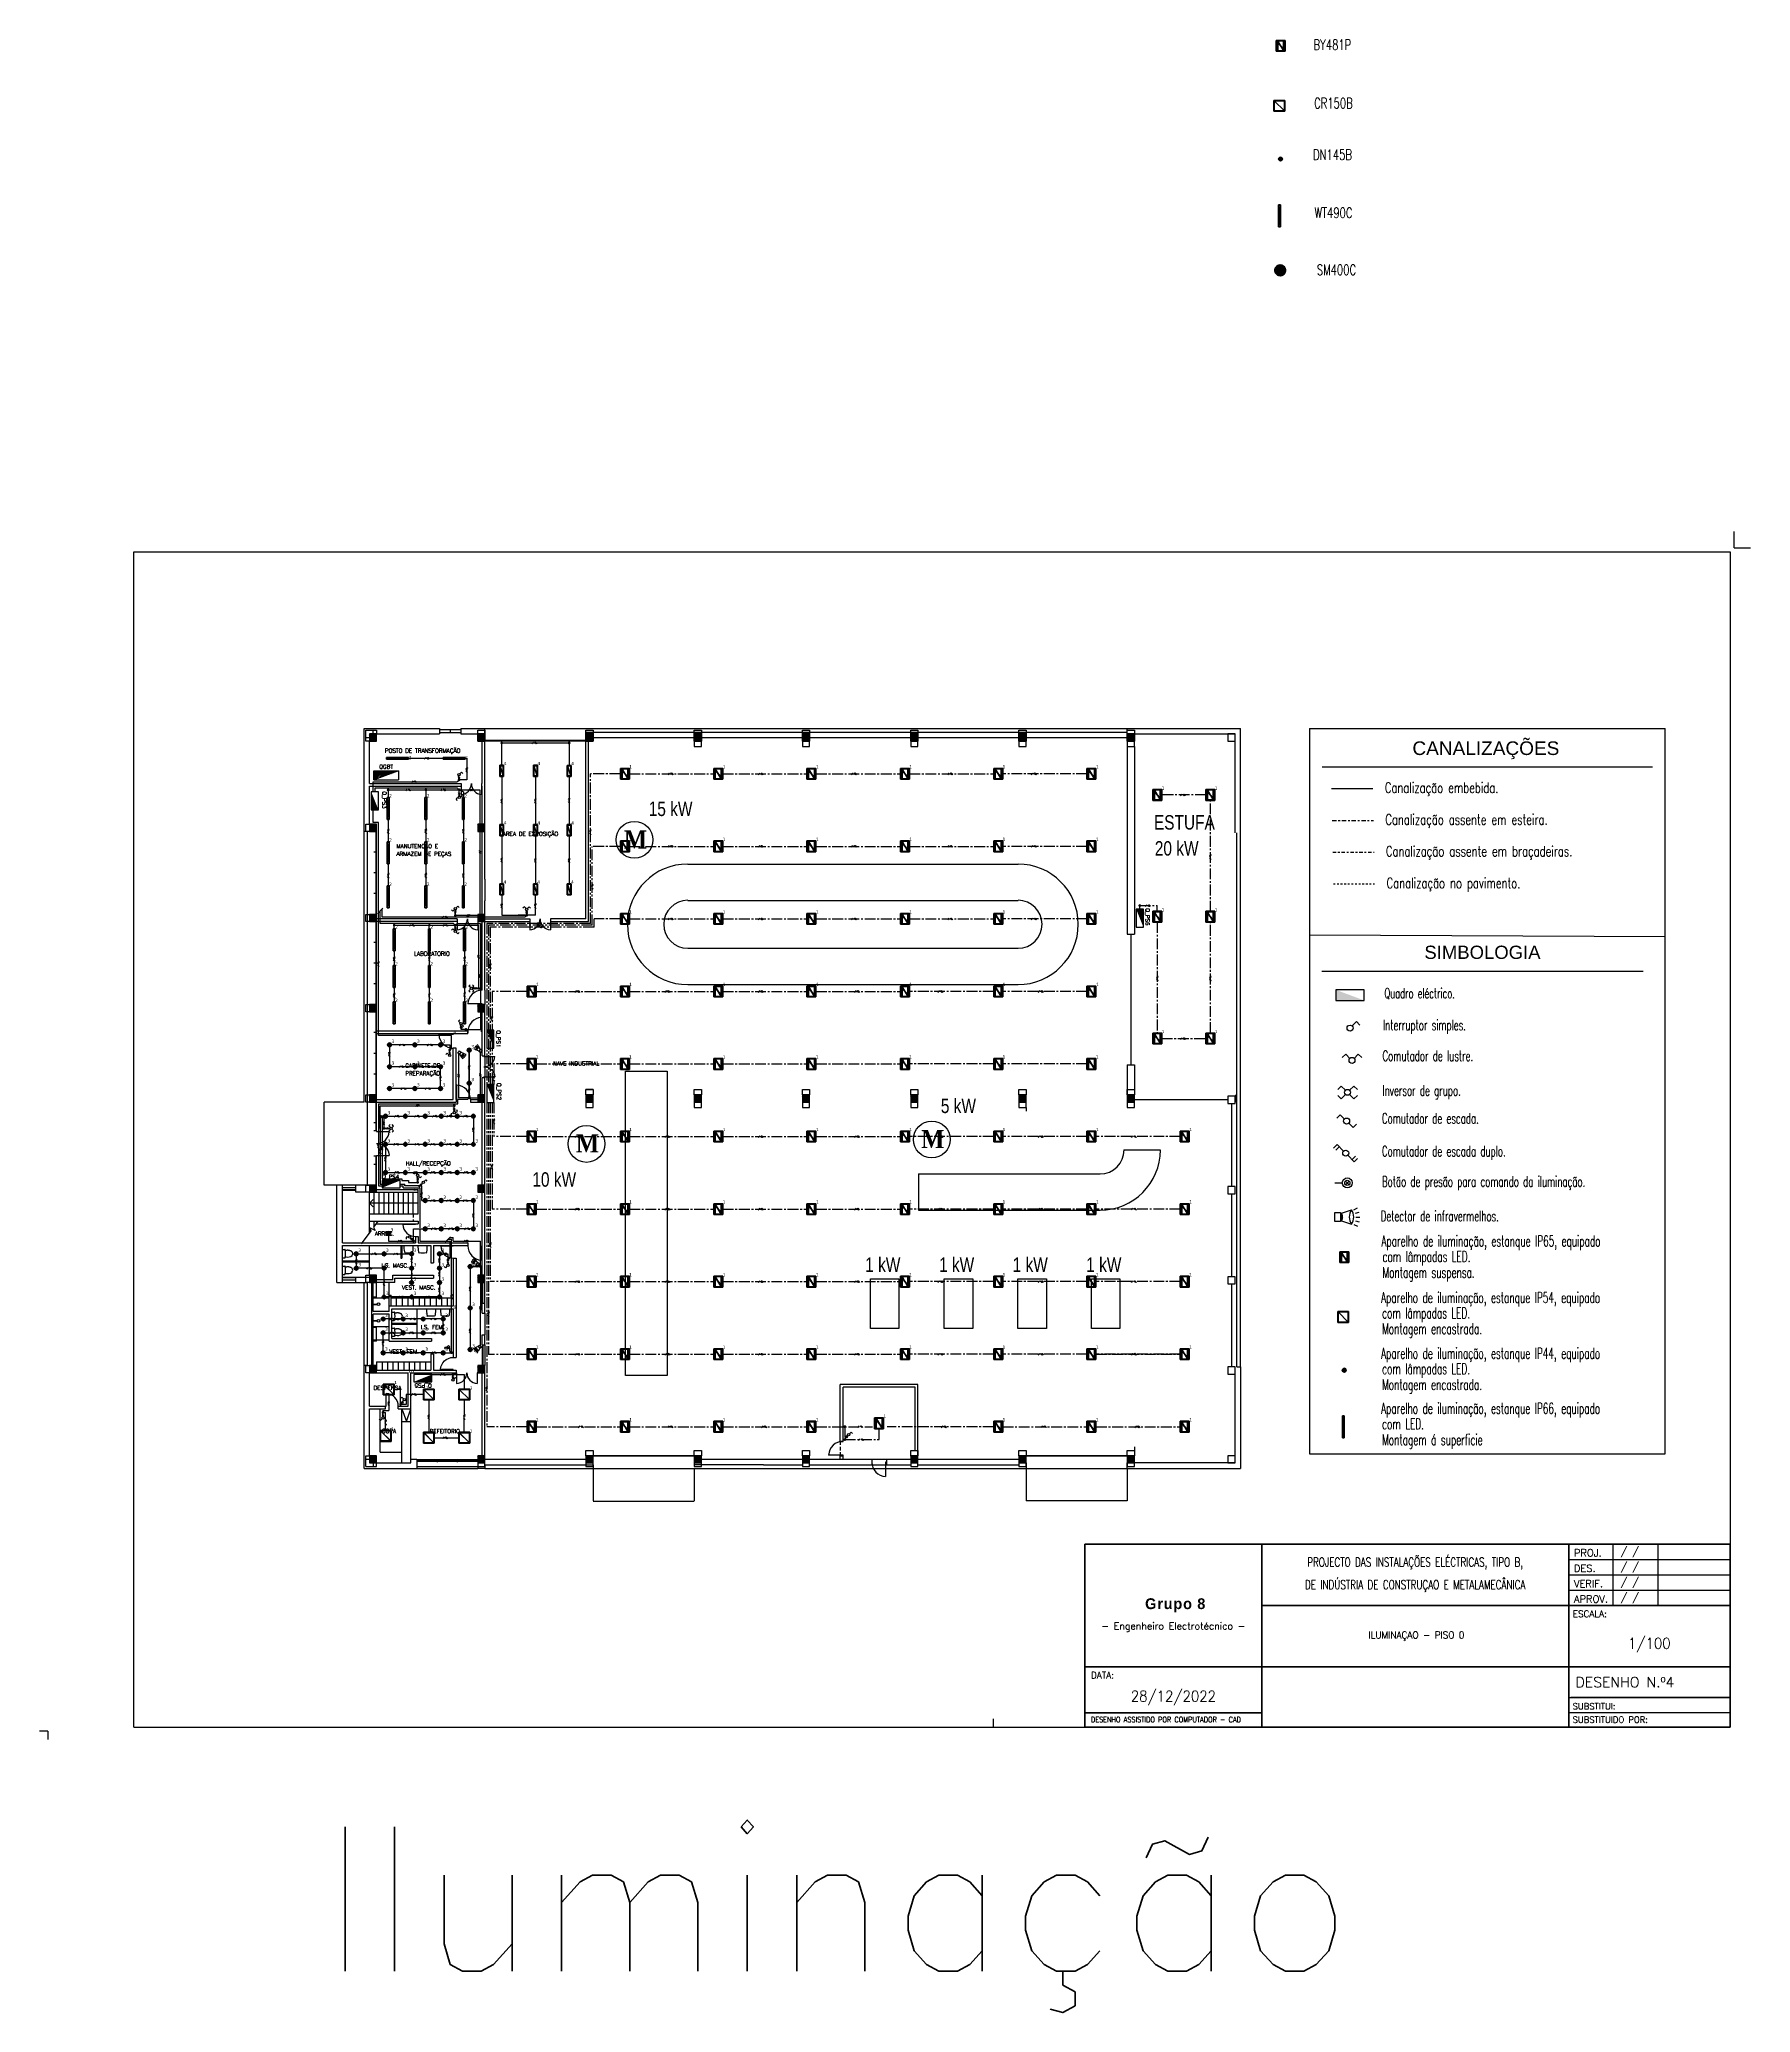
# Model space of a CAD drawing. Extents: x -8 to 729, y -363 to 534.
# Drawn here: x 377.3 to 472.2, y -17.8 to 91.5 of the extents above; entities that cross this region are included whole.
import ezdxf
from ezdxf.enums import TextEntityAlignment as Align

# ---------------------------------------------------------------- set-up
doc = ezdxf.new("R2010")
doc.units = 0
doc.header["$LTSCALE"] = 0.8
doc.header["$MEASUREMENT"] = 0
for name, pattern in [('CENTER2', [1.125, 0.75, -0.125, 0.125, -0.125]), ('DASHDOT2', [1.5875, 0.79375, -0.396875, 0, -0.396875]), ('HIDDEN', [0.375, 0.25, -0.125])]:
    doc.linetypes.add(name, pattern=pattern)
doc.layers.get('0').update_dxf_attribs({"color": 3, "linetype": 'CONTINUOUS'})
for name, color, linetype in [('0_FIOS', 3, 'CONTINUOUS'), ('0_ligações', 10, 'CONTINUOUS'), ('1', 7, 'CONTINUOUS'), ('Desenho base', 7, 'CONTINUOUS'), ('FILAMENTOS', 4, 'CONTINUOUS'), ('ilum', 2, 'CONTINUOUS'), ('iluminação', 2, 'CONTINUOUS'), ('INTRR', 4, 'CONTINUOUS'), ('LEGENDA', 1, 'CONTINUOUS'), ('LIGACOES', 4, 'CONTINUOUS'), ('Quadros', 170, 'CONTINUOUS'), ('Quadros Eléctricos', 41, 'CONTINUOUS')]:
    doc.layers.add(name, color=color, linetype=linetype)
for name, color, linetype, true_color in [('DLX_BLD0_LUM', 7, 'CONTINUOUS', 0xffd400), ('DLX_BLD0_LUMKEY_IDX', 7, 'CONTINUOUS', 0x969696), ('DLX_BLD0_RESKEY_IDX', 7, 'CONTINUOUS', 0x707070), ('DLX_BLD1_LUM', 7, 'CONTINUOUS', 0xffd400), ('DLX_BLD1_LUMKEY_IDX', 7, 'CONTINUOUS', 0x969696), ('DLX_LUM', 7, 'CONTINUOUS', 0xffd400)]:
    doc.layers.add(name, color=color, linetype=linetype, true_color=true_color)
doc.styles.add('ARIAL', font='arial.ttf')
doc.styles.add('PEN', font='ROMANS.SHX', dxfattribs={"width": 0.7, "height": 1})
doc.styles.add('ROMANS', font='romans', dxfattribs={"width": 0.9})
doc.styles.get("Standard").update_dxf_attribs({"font": 'ROMANS'})
doc.styles.add('TableTextStyle', font='')
doc.styles.add('TXP', font='txp')
doc.styles.get('TableTextStyle').set_extended_font_data('VERDANA.TTF')

# ---------------------------------------------------------------- blocks, each defined once
blk = doc.blocks.new('PE')
for p, q in [((0, 0), (5, 0)), ((5, 0), (5, 100))]:
    blk.add_line(p, q)
blk.add_arc((0, 0), 100, 0, 87.134)
blk = doc.blocks.new('PD')
for p, q in [((-5, 0), (-5, 100)), ((0, 0), (-5, 0))]:
    blk.add_line(p, q)
blk.add_arc((0, 0), 100, 92.866, 180)
blk = doc.blocks.new('*X24')
at = {"color": 0}
for p, q in [((15.8, 29.8), (16.2, 30.2)), ((15.8, 29.87), (16.13, 30.2)), ((15.8, 29.94), (16.06, 30.2)), ((15.8, 30.01), (15.99, 30.2)), ((15.8, 30.08), (15.92, 30.2)), ((15.8, 30.15), (15.85, 30.2)), ((15.87, 29.8), (16.2, 30.13)), ((15.94, 29.8), (16.2, 30.06)), ((16.01, 29.8), (16.2, 29.99)), ((16.08, 29.8), (16.2, 29.92)), ((16.15, 29.8), (16.2, 29.85))]:
    blk.add_line(p, q, dxfattribs=at)
blk = doc.blocks.new('quadro_electrico')
at = {"layer": '1'}
h = blk.add_hatch(dxfattribs=at)
h.set_pattern_fill('ANSI31', color=256, scale=0.5, style=0)
h.set_pattern_definition([(45, (-10.686716, -50.817083), (-0.044194174, 0.044194174), [])])
h.paths.add_polyline_path([(0, 0.51), (1.38, 0.51), (0, 0)])
for p, q in [((1.38, 0.51), (0, 0)), ((0, 0), (0, 0.51)), ((0, 0.51), (1.38, 0.51)), ((0, 0), (1.38, 0)), ((1.38, 0.51), (1.38, 0))]:
    blk.add_line(p, q, dxfattribs=at)
blk = doc.blocks.new('Folha A3')
at = {"color": 0}
for p, q in [((412, 289), (412, 293)), ((21, 288), (411, 288)), ((21, 1), (21, 288)), ((411, 288), (411, 1)), ((412, 289), (416, 289)), ((0, 0), (-2, 0)), ((0, 0), (0, -2)), ((21, 1), (411, 1)), ((231, 3), (231, 1))]:
    blk.add_line(p, q, dxfattribs=at)
blk = doc.blocks.new('QUAD')
for p, q in [((0, 0), (0, 0.4)), ((0, 0.4), (1, 0.4)), ((1, 0), (0, 0)), ((1, 0.4), (1, 0))]:
    blk.add_line(p, q)
blk.add_solid([(0, 0.4), (1, 0.4), (1, 0), (1, 0.4)])
blk = doc.blocks.new('3823_2_0')
mesh = blk.add_polyface()
corners = [(-0.3, 0.3), (-0.3, -0.3, -0.1), (-0.3, -0.3), (-0.3, -0.3, -0.1), (-0.3, 0.3), (-0.3, 0.3, -0.1), (-0.3, -0.3), (0.3, -0.3, -0.1), (0.3, -0.3), (0.3, -0.3, -0.1), (-0.3, -0.3), (-0.3, -0.3, -0.1), (0.3, -0.3), (0.3, 0.3, -0.1), (0.3, 0.3), (0.3, 0.3, -0.1), (0.3, -0.3), (0.3, -0.3, -0.1), (0.3, 0.3), (-0.3, 0.3, -0.1), (-0.3, 0.3), (-0.3, 0.3, -0.1), (0.3, 0.3), (0.3, 0.3, -0.1), (0.3, 0.3, -0.1), (-0.28, 0.28, -0.1), (-0.3, 0.3, -0.1), (0.3, 0.3, -0.1), (0.28, 0.28, -0.1), (-0.28, 0.28, -0.1), (0.3, -0.3, -0.1), (0.28, 0.28, -0.1), (0.3, 0.3, -0.1), (0.3, -0.3, -0.1), (0.28, -0.28, -0.1), (0.28, 0.28, -0.1), (-0.3, -0.3, -0.1), (0.28, -0.28, -0.1), (0.3, -0.3, -0.1), (-0.3, -0.3, -0.1), (-0.28, -0.28, -0.1), (0.28, -0.28, -0.1), (-0.3, 0.3, -0.1), (-0.28, -0.28, -0.1), (-0.3, -0.3, -0.1), (-0.28, -0.28, -0.1), (-0.3, 0.3, -0.1), (-0.28, 0.28, -0.1), (-0.3, 0.3), (0.3, -0.3), (0.3, 0.3), (0.3, -0.3), (-0.3, 0.3), (-0.3, -0.3)]
mesh.append_faces([[corners[k] for k in face] for face in [(0, 1, 2), (3, 4, 5), (6, 7, 8), (9, 10, 11), (12, 13, 14), (15, 16, 17), (18, 19, 20), (21, 22, 23), (24, 25, 26), (27, 28, 29), (30, 31, 32), (33, 34, 35), (36, 37, 38), (39, 40, 41), (42, 43, 44), (45, 46, 47), (48, 49, 50), (51, 52, 53)]])
blk = doc.blocks.new('3823_2_1')
mesh = blk.add_polyface()
corners = [(0.28, -0.28, -0.1), (-0.28, 0.28, -0.1), (0.28, 0.28, -0.1), (-0.28, 0.28, -0.1), (0.28, -0.28, -0.1), (-0.28, -0.28, -0.1)]
mesh.append_faces([[corners[k] for k in face] for face in [(0, 1, 2), (3, 4, 5)]])
blk = doc.blocks.new('11883_2_0')
mesh = blk.add_polyface()
corners = [(-0.05, 0.61), (-0.05, -0.61, -0.07), (-0.05, -0.61), (-0.05, -0.61, -0.07), (-0.05, 0.61), (-0.05, 0.61, -0.07), (-0.05, -0.61), (0.05, -0.61, -0.07), (0.05, -0.61), (0.05, -0.61, -0.07), (-0.05, -0.61), (-0.05, -0.61, -0.07), (0.05, -0.61), (0.05, 0.61, -0.07), (0.05, 0.61), (0.05, 0.61, -0.07), (0.05, -0.61), (0.05, -0.61, -0.07), (0.05, 0.61), (-0.05, 0.61, -0.07), (-0.05, 0.61), (-0.05, 0.61, -0.07), (0.05, 0.61), (0.05, 0.61, -0.07), (-0.05, 0.58, -0.07), (-0.05, -0.61, -0.07), (-0.05, 0.61, -0.07), (-0.05, -0.58, -0.07), (-0.05, -0.61, -0.07), (-0.05, 0.58, -0.07), (-0.05, -0.58, -0.07), (0.05, -0.61, -0.07), (-0.05, -0.61, -0.07), (0.05, -0.58, -0.07), (0.05, -0.61, -0.07), (-0.05, -0.58, -0.07), (0.05, -0.58, -0.07), (0.05, 0.61, -0.07), (0.05, -0.61, -0.07), (0.05, 0.58, -0.07), (0.05, 0.61, -0.07), (0.05, -0.58, -0.07), (0.05, 0.58, -0.07), (-0.05, 0.61, -0.07), (0.05, 0.61, -0.07), (-0.05, 0.61, -0.07), (0.05, 0.58, -0.07), (-0.05, 0.58, -0.07), (-0.05, 0.61), (0.05, -0.61), (0.05, 0.61), (0.05, -0.61), (-0.05, 0.61), (-0.05, -0.61)]
mesh.append_faces([[corners[k] for k in face] for face in [(0, 1, 2), (3, 4, 5), (6, 7, 8), (9, 10, 11), (12, 13, 14), (15, 16, 17), (18, 19, 20), (21, 22, 23), (24, 25, 26), (27, 28, 29), (30, 31, 32), (33, 34, 35), (36, 37, 38), (39, 40, 41), (42, 43, 44), (45, 46, 47), (48, 49, 50), (51, 52, 53)]])
blk = doc.blocks.new('11883_2_1')
mesh = blk.add_polyface()
corners = [(0.05, -0.58, -0.07), (-0.05, 0.58, -0.07), (0.05, 0.58, -0.07), (-0.05, 0.58, -0.07), (0.05, -0.58, -0.07), (-0.05, -0.58, -0.07)]
mesh.append_faces([[corners[k] for k in face] for face in [(0, 1, 2), (3, 4, 5)]])
blk = doc.blocks.new('7369_2_0')
mesh = blk.add_polyface()
corners = [(-0.09, 0, -0.03), (0.08, 0.04, -0.03), (-0.08, -0.04, -0.03), (0, -0.09, -0.03), (0.08, -0.04, -0.03), (0.04, -0.08, -0.03), (-0.04, -0.08, -0.03), (0.08, -0.04, -0.03), (0, -0.09, -0.03), (-0.04, -0.08, -0.03), (0.09, 0, -0.03), (0.08, -0.04, -0.03), (-0.04, -0.08, -0.03), (0.08, 0.04, -0.03), (0.09, 0, -0.03), (-0.08, -0.04, -0.03), (0.08, 0.04, -0.03), (-0.04, -0.08, -0.03), (-0.08, 0.04, -0.03), (0.08, 0.04, -0.03), (-0.09, 0, -0.03), (-0.04, 0.08, -0.03), (0.08, 0.04, -0.03), (-0.08, 0.04, -0.03), (-0.04, 0.08, -0.03), (0.04, 0.08, -0.03), (0.08, 0.04, -0.03), (0.04, 0.08, -0.03), (-0.04, 0.08, -0.03), (0, 0.09, -0.03)]
mesh.append_faces([[corners[k] for k in face] for face in [(0, 1, 2), (3, 4, 5), (6, 7, 8), (9, 10, 11), (12, 13, 14), (15, 16, 17), (18, 19, 20), (21, 22, 23), (24, 25, 26), (27, 28, 29)]])
blk = doc.blocks.new('7369_2_1')
mesh = blk.add_polyface()
corners = [(0.09, -0.05), (0.11, 0, -0.03), (0.11, 0), (0.11, 0, -0.03), (0.09, -0.05), (0.09, -0.05, -0.03), (0.11, 0), (0.09, 0.05, -0.03), (0.09, 0.05), (0.09, 0.05, -0.03), (0.11, 0), (0.11, 0, -0.03), (0.09, 0.05), (0.05, 0.09, -0.03), (0.05, 0.09), (0.05, 0.09, -0.03), (0.09, 0.05), (0.09, 0.05, -0.03), (0.05, 0.09), (0, 0.11, -0.03), (0, 0.11), (0, 0.11, -0.03), (0.05, 0.09), (0.05, 0.09, -0.03), (0, 0.11), (-0.05, 0.09, -0.03), (-0.05, 0.09), (-0.05, 0.09, -0.03), (0, 0.11), (0, 0.11, -0.03), (-0.05, 0.09), (-0.09, 0.05, -0.03), (-0.09, 0.05), (-0.09, 0.05, -0.03), (-0.05, 0.09), (-0.05, 0.09, -0.03), (-0.09, 0.05), (-0.11, 0, -0.03), (-0.11, 0), (-0.11, 0, -0.03), (-0.09, 0.05), (-0.09, 0.05, -0.03), (-0.11, 0), (-0.09, -0.05, -0.03), (-0.09, -0.05), (-0.09, -0.05, -0.03), (-0.11, 0), (-0.11, 0, -0.03), (-0.09, -0.05), (-0.05, -0.09, -0.03), (-0.05, -0.09), (-0.05, -0.09, -0.03), (-0.09, -0.05), (-0.09, -0.05, -0.03), (-0.05, -0.09), (0, -0.11, -0.03), (0, -0.11), (0, -0.11, -0.03), (-0.05, -0.09), (-0.05, -0.09, -0.03), (0, -0.11), (0.05, -0.09, -0.03), (0.05, -0.09), (0.05, -0.09, -0.03), (0, -0.11), (0, -0.11, -0.03), (0.05, -0.09), (0.09, -0.05, -0.03), (0.09, -0.05), (0.09, -0.05, -0.03), (0.05, -0.09), (0.05, -0.09, -0.03), (0.09, -0.05, -0.03), (0.09, 0, -0.03), (0.11, 0, -0.03), (0.04, 0.08, -0.03), (0, 0.11, -0.03), (0.05, 0.09, -0.03), (0, 0.09, -0.03), (0, 0.11, -0.03), (0.04, 0.08, -0.03), (0, 0.09, -0.03), (-0.05, 0.09, -0.03), (0, 0.11, -0.03), (-0.04, 0.08, -0.03), (-0.05, 0.09, -0.03), (0, 0.09, -0.03), (-0.04, 0.08, -0.03), (-0.09, 0.05, -0.03), (-0.05, 0.09, -0.03), (-0.08, 0.04, -0.03), (-0.09, 0.05, -0.03), (-0.04, 0.08, -0.03), (-0.08, 0.04, -0.03), (-0.11, 0, -0.03), (-0.09, 0.05, -0.03), (-0.09, 0, -0.03), (-0.11, 0, -0.03), (-0.08, 0.04, -0.03), (-0.09, 0, -0.03), (-0.09, -0.05, -0.03), (-0.11, 0, -0.03), (-0.08, -0.04, -0.03), (-0.09, -0.05, -0.03), (-0.09, 0, -0.03), (-0.08, -0.04, -0.03), (-0.05, -0.09, -0.03), (-0.09, -0.05, -0.03), (-0.04, -0.08, -0.03), (-0.05, -0.09, -0.03), (-0.08, -0.04, -0.03), (0.09, 0.05, -0.03), (0.04, 0.08, -0.03), (0.05, 0.09, -0.03), (0.09, 0.05, -0.03), (0.08, 0.04, -0.03), (0.04, 0.08, -0.03), (0.11, 0, -0.03), (0.08, 0.04, -0.03), (0.09, 0.05, -0.03), (0.11, 0, -0.03), (0.09, 0, -0.03), (0.08, 0.04, -0.03), (0.09, -0.05, -0.03), (0.08, -0.04, -0.03), (0.09, 0, -0.03), (0.05, -0.09, -0.03), (0.08, -0.04, -0.03), (0.09, -0.05, -0.03), (0.05, -0.09, -0.03), (0.04, -0.08, -0.03), (0.08, -0.04, -0.03), (0, -0.11, -0.03), (0.04, -0.08, -0.03), (0.05, -0.09, -0.03), (0, -0.11, -0.03), (0, -0.09, -0.03), (0.04, -0.08, -0.03), (-0.05, -0.09, -0.03), (0, -0.09, -0.03), (0, -0.11, -0.03), (0, -0.09, -0.03), (-0.05, -0.09, -0.03), (-0.04, -0.08, -0.03), (0.11, 0), (-0.09, 0.05), (-0.11, 0), (0.09, -0.05), (0, -0.11), (0.05, -0.09), (0.09, -0.05), (-0.05, -0.09), (0, -0.11), (0.11, 0), (-0.05, -0.09), (0.09, -0.05), (0.11, 0), (-0.09, -0.05), (-0.05, -0.09), (0.11, 0), (-0.11, 0), (-0.09, -0.05), (0.09, 0.05), (-0.09, 0.05), (0.11, 0), (0.09, 0.05), (-0.05, 0.09), (-0.09, 0.05), (0.05, 0.09), (-0.05, 0.09), (0.09, 0.05), (-0.05, 0.09), (0.05, 0.09), (0, 0.11)]
mesh.append_faces([[corners[k] for k in face] for face in [(0, 1, 2), (3, 4, 5), (6, 7, 8), (9, 10, 11), (12, 13, 14), (15, 16, 17), (18, 19, 20), (21, 22, 23), (24, 25, 26), (27, 28, 29), (30, 31, 32), (33, 34, 35), (36, 37, 38), (39, 40, 41), (42, 43, 44), (45, 46, 47), (48, 49, 50), (51, 52, 53), (54, 55, 56), (57, 58, 59), (60, 61, 62), (63, 64, 65), (66, 67, 68), (69, 70, 71), (72, 73, 74), (75, 76, 77), (78, 79, 80), (81, 82, 83), (84, 85, 86), (87, 88, 89), (90, 91, 92), (93, 94, 95), (96, 97, 98), (99, 100, 101), (102, 103, 104), (105, 106, 107), (108, 109, 110), (111, 112, 113), (114, 115, 116), (117, 118, 119), (120, 121, 122), (123, 124, 125), (126, 127, 128), (129, 130, 131), (132, 133, 134), (135, 136, 137), (138, 139, 140), (141, 142, 143), (144, 145, 146), (147, 148, 149), (150, 151, 152), (153, 154, 155), (156, 157, 158), (159, 160, 161), (162, 163, 164), (165, 166, 167), (168, 169, 170), (171, 172, 173)]])
blk = doc.blocks.new('10005_2_0')
mesh = blk.add_polyface()
corners = [(-0.11, 0.31), (-0.11, -0.31, -0.05), (-0.11, -0.31), (-0.11, -0.31, -0.05), (-0.11, 0.31), (-0.11, 0.31, -0.05), (-0.11, -0.31), (0.11, -0.31, -0.05), (0.11, -0.31), (0.11, -0.31, -0.05), (-0.11, -0.31), (-0.11, -0.31, -0.05), (0.11, -0.31), (0.11, 0.31, -0.05), (0.11, 0.31), (0.11, 0.31, -0.05), (0.11, -0.31), (0.11, -0.31, -0.05), (0.11, 0.31), (-0.11, 0.31, -0.05), (-0.11, 0.31), (-0.11, 0.31, -0.05), (0.11, 0.31), (0.11, 0.31, -0.05), (-0.09, 0.28, -0.05), (-0.11, -0.31, -0.05), (-0.11, 0.31, -0.05), (-0.09, -0.28, -0.05), (-0.11, -0.31, -0.05), (-0.09, 0.28, -0.05), (-0.09, -0.28, -0.05), (0.11, -0.31, -0.05), (-0.11, -0.31, -0.05), (0.09, -0.28, -0.05), (0.11, -0.31, -0.05), (-0.09, -0.28, -0.05), (0.09, -0.28, -0.05), (0.11, 0.31, -0.05), (0.11, -0.31, -0.05), (0.09, 0.28, -0.05), (0.11, 0.31, -0.05), (0.09, -0.28, -0.05), (0.09, 0.28, -0.05), (-0.11, 0.31, -0.05), (0.11, 0.31, -0.05), (-0.11, 0.31, -0.05), (0.09, 0.28, -0.05), (-0.09, 0.28, -0.05), (-0.11, 0.31), (0.11, -0.31), (0.11, 0.31), (0.11, -0.31), (-0.11, 0.31), (-0.11, -0.31)]
mesh.append_faces([[corners[k] for k in face] for face in [(0, 1, 2), (3, 4, 5), (6, 7, 8), (9, 10, 11), (12, 13, 14), (15, 16, 17), (18, 19, 20), (21, 22, 23), (24, 25, 26), (27, 28, 29), (30, 31, 32), (33, 34, 35), (36, 37, 38), (39, 40, 41), (42, 43, 44), (45, 46, 47), (48, 49, 50), (51, 52, 53)]])
blk = doc.blocks.new('10005_2_1')
mesh = blk.add_polyface()
corners = [(0.09, -0.28, -0.05), (-0.09, 0.28, -0.05), (0.09, 0.28, -0.05), (-0.09, 0.28, -0.05), (0.09, -0.28, -0.05), (-0.09, -0.28, -0.05)]
mesh.append_faces([[corners[k] for k in face] for face in [(0, 1, 2), (3, 4, 5)]])
blk = doc.blocks.new('6449_2_0')
mesh = blk.add_polyface()
corners = [(-0.25, 0.3), (-0.25, -0.3, -0.09), (-0.25, -0.3), (-0.25, -0.3, -0.09), (-0.25, 0.3), (-0.25, 0.3, -0.09), (-0.25, -0.3), (0.25, -0.3, -0.09), (0.25, -0.3), (0.25, -0.3, -0.09), (-0.25, -0.3), (-0.25, -0.3, -0.09), (0.25, -0.3), (0.25, 0.3, -0.09), (0.25, 0.3), (0.25, 0.3, -0.09), (0.25, -0.3), (0.25, -0.3, -0.09), (0.25, 0.3), (-0.25, 0.3, -0.09), (-0.25, 0.3), (-0.25, 0.3, -0.09), (0.25, 0.3), (0.25, 0.3, -0.09), (0.25, -0.3, -0.09), (0.16, 0.28, -0.09), (0.25, 0.3, -0.09), (0.25, 0.3, -0.09), (-0.16, 0.28, -0.09), (-0.25, 0.3, -0.09), (0.25, 0.3, -0.09), (0.16, 0.28, -0.09), (-0.16, 0.28, -0.09), (0.25, -0.3, -0.09), (0.16, -0.28, -0.09), (0.16, 0.28, -0.09), (-0.25, -0.3, -0.09), (0.16, -0.28, -0.09), (0.25, -0.3, -0.09), (-0.25, -0.3, -0.09), (-0.16, -0.28, -0.09), (0.16, -0.28, -0.09), (-0.25, 0.3, -0.09), (-0.16, -0.28, -0.09), (-0.25, -0.3, -0.09), (-0.16, -0.28, -0.09), (-0.25, 0.3, -0.09), (-0.16, 0.28, -0.09), (-0.25, 0.3), (0.25, -0.3), (0.25, 0.3), (0.25, -0.3), (-0.25, 0.3), (-0.25, -0.3)]
mesh.append_faces([[corners[k] for k in face] for face in [(0, 1, 2), (3, 4, 5), (6, 7, 8), (9, 10, 11), (12, 13, 14), (15, 16, 17), (18, 19, 20), (21, 22, 23), (24, 25, 26), (27, 28, 29), (30, 31, 32), (33, 34, 35), (36, 37, 38), (39, 40, 41), (42, 43, 44), (45, 46, 47), (48, 49, 50), (51, 52, 53)]])
blk = doc.blocks.new('6449_2_1')
mesh = blk.add_polyface()
corners = [(0.16, -0.28, -0.09), (-0.16, 0.28, -0.09), (0.16, 0.28, -0.09), (-0.16, 0.28, -0.09), (0.16, -0.28, -0.09), (-0.16, -0.28, -0.09)]
mesh.append_faces([[corners[k] for k in face] for face in [(0, 1, 2), (3, 4, 5)]])
blk = doc.blocks.new('zz')
blk.add_hatch(color=2).paths.add_polyline_path([(1.64, 0.94), (1.33, 0.84), (1.33, -0.84), (1.64, -0.94, 0.311504)])
at = {"color": 2}
for p, q in [((0, 1.05), (1.33, 1.05)), ((0, -1.05), (0, 1.05)), ((1.33, 1.05), (1.33, -1.05)), ((4.44, 1.7), (5.28, 2.15)), ((4.76, 0.87), (5.68, 1.11)), ((1.33, -1.05), (0, -1.05)), ((4.44, -1.7), (5.28, -2.15)), ((4.76, -0.87), (5.68, -1.11)), ((4.87, 0), (5.82, 0))]:
    blk.add_line(p, q, dxfattribs=at)
at = {"color": 4}
for p, q in [((1.33, 0.84), (3.86, 1.69)), ((1.33, -0.84), (3.86, -1.69))]:
    blk.add_line(p, q, dxfattribs=at)
for centre, start, end in [((6.42, 0), 146.4934, 213.5066), ((1.31, 0), 326.4934, 33.5066)]:
    blk.add_arc(centre, 3.07, start, end, dxfattribs=at)
blk = doc.blocks.new('2F')
at = {"layer": '0_FIOS'}
for p, q in [((-0.2, -0.8), (-1.8, 0.8)), ((0.8, -0.8), (-0.8, 0.8))]:
    blk.add_line(p, q, dxfattribs=at)
blk = doc.blocks.new('FIOS')
at = {"layer": '0_FIOS'}
for p, q in [((-1.3, -0.8), (-2.8, 0.8)), ((-0.2, -0.8), (-1.8, 0.8)), ((0.8, -0.8), (-0.8, 0.8))]:
    blk.add_line(p, q, dxfattribs=at)
blk = doc.blocks.new('MONO')
at = {"layer": '0_FIOS'}
for p, q in [((-3.4, -0.8), (-1.8, 0.8)), ((0.8, -0.8), (-0.8, 0.8)), ((1.8, -0.8), (0.2, 0.8))]:
    blk.add_line(p, q, dxfattribs=at)
blk = doc.blocks.new('4393_1_0')
mesh = blk.add_polyface()
corners = [(-0.27, 0.05), (-0.27, 0.05, 0), (-0.28, 0, 0), (-0.26, 0.1), (-0.26, 0.1, 0), (-0.27, 0.05, 0), (-0.26, 0.1), (-0.24, 0.14), (-0.26, 0.1, 0), (-0.27, 0.05), (-0.26, 0.1), (-0.27, 0.05, 0), (-0.28, 0), (-0.27, 0.05), (-0.28, 0, 0), (-0.16, 0.06, 0.06), (-0.21, 0.12, 0.02), (-0.23, 0.08, 0.02), (-0.17, 0.03, 0.06), (-0.23, 0.08, 0.02), (-0.24, 0.04, 0.02), (-0.17, 0, 0.06), (-0.24, 0.04, 0.02), (-0.24, 0, 0.02), (-0.17, 0.03, 0.06), (-0.24, 0.04, 0.02), (-0.17, 0, 0.06), (-0.16, 0.06, 0.06), (-0.23, 0.08, 0.02), (-0.17, 0.03, 0.06), (-0.26, 0.05, 0.02), (-0.26, 0.05, 0.01), (-0.26, 0, 0.02), (-0.24, 0.09, 0.02), (-0.24, 0.09, 0.01), (-0.26, 0.05, 0.02), (-0.24, 0.09, 0.01), (-0.24, 0.09, 0.02), (-0.23, 0.13, 0.01), (-0.26, 0.05, 0.01), (-0.26, 0.05, 0.02), (-0.24, 0.09, 0.01), (-0.26, 0, 0.01), (-0.26, 0, 0.02), (-0.26, 0.05, 0.01), (-0.26, 0.05, 0.02), (-0.26, 0, 0.02), (-0.24, 0, 0.02), (-0.23, 0.13, 0.02), (-0.23, 0.08, 0.02), (-0.21, 0.12, 0.02), (-0.24, 0.09, 0.02), (-0.24, 0.04, 0.02), (-0.23, 0.08, 0.02), (-0.26, 0.05, 0.02), (-0.24, 0, 0.02), (-0.24, 0.04, 0.02), (-0.24, 0.09, 0.02), (-0.23, 0.08, 0.02), (-0.23, 0.13, 0.02), (-0.26, 0.05, 0.02), (-0.24, 0.04, 0.02), (-0.24, 0.09, 0.02), (-0.29, 0.05, 0.01), (-0.29, 0.05), (-0.3, 0, 0.01), (-0.28, 0.1, 0.01), (-0.28, 0.1), (-0.29, 0.05, 0.01), (-0.29, 0.05), (-0.29, 0.05, 0.01), (-0.28, 0.1), (-0.3, 0), (-0.3, 0, 0.01), (-0.29, 0.05), (-0.26, 0.05, 0.01), (-0.3, 0, 0.01), (-0.26, 0, 0.01), (-0.29, 0.05, 0.01), (-0.3, 0, 0.01), (-0.26, 0.05, 0.01), (-0.28, 0.1, 0.01), (-0.26, 0.05, 0.01), (-0.24, 0.09, 0.01), (-0.29, 0.05, 0.01), (-0.26, 0.05, 0.01), (-0.28, 0.1, 0.01), (-0.27, 0.05), (-0.28, 0), (-0.3, 0), (-0.29, 0.05), (-0.27, 0.05), (-0.3, 0), (-0.28, 0.1), (-0.26, 0.1), (-0.27, 0.05), (-0.29, 0.05), (-0.28, 0.1), (-0.27, 0.05)]
mesh.append_faces([[corners[k] for k in face] for face in [(0, 1, 2), (3, 4, 5), (6, 7, 8), (9, 10, 11), (12, 13, 14), (15, 16, 17), (18, 19, 20), (21, 22, 23), (24, 25, 26), (27, 28, 29), (30, 31, 32), (33, 34, 35), (36, 37, 38), (39, 40, 41), (42, 43, 44), (45, 46, 47), (48, 49, 50), (51, 52, 53), (54, 55, 56), (57, 58, 59), (60, 61, 62), (63, 64, 65), (66, 67, 68), (69, 70, 71), (72, 73, 74), (75, 76, 77), (78, 79, 80), (81, 82, 83), (84, 85, 86), (87, 88, 89), (90, 91, 92), (93, 94, 95), (96, 97, 98)]])
mesh = blk.add_polyface()
corners = [(-0.26, -0.1), (-0.26, -0.1, 0), (-0.24, -0.14, 0), (-0.27, -0.05), (-0.27, -0.05, 0), (-0.26, -0.1, 0), (-0.28, 0), (-0.28, 0, 0), (-0.27, -0.05, 0), (-0.27, -0.05), (-0.28, 0), (-0.27, -0.05, 0), (-0.26, -0.1), (-0.27, -0.05), (-0.26, -0.1, 0), (-0.17, -0.03, 0.06), (-0.24, 0, 0.02), (-0.24, -0.04, 0.02), (-0.16, -0.06, 0.06), (-0.24, -0.04, 0.02), (-0.23, -0.08, 0.02), (-0.15, -0.09, 0.06), (-0.23, -0.08, 0.02), (-0.21, -0.12, 0.02), (-0.16, -0.06, 0.06), (-0.23, -0.08, 0.02), (-0.15, -0.09, 0.06), (-0.17, -0.03, 0.06), (-0.24, -0.04, 0.02), (-0.16, -0.06, 0.06), (-0.17, 0, 0.06), (-0.24, 0, 0.02), (-0.17, -0.03, 0.06), (-0.24, -0.09, 0.02), (-0.24, -0.09, 0.01), (-0.23, -0.13, 0.02), (-0.26, -0.05, 0.02), (-0.26, -0.05, 0.01), (-0.24, -0.09, 0.02), (-0.26, 0, 0.02), (-0.26, 0, 0.01), (-0.26, -0.05, 0.02), (-0.26, -0.05, 0.01), (-0.26, -0.05, 0.02), (-0.26, 0, 0.01), (-0.24, -0.09, 0.01), (-0.24, -0.09, 0.02), (-0.26, -0.05, 0.01), (-0.26, 0, 0.02), (-0.24, -0.04, 0.02), (-0.24, 0, 0.02), (-0.26, -0.05, 0.02), (-0.23, -0.08, 0.02), (-0.24, -0.04, 0.02), (-0.24, -0.09, 0.02), (-0.21, -0.12, 0.02), (-0.23, -0.08, 0.02), (-0.26, -0.05, 0.02), (-0.24, -0.04, 0.02), (-0.26, 0, 0.02), (-0.24, -0.09, 0.02), (-0.23, -0.08, 0.02), (-0.26, -0.05, 0.02), (-0.29, -0.05, 0.01), (-0.29, -0.05), (-0.28, -0.1, 0.01), (-0.3, 0, 0.01), (-0.3, 0), (-0.29, -0.05, 0.01), (-0.29, -0.05), (-0.29, -0.05, 0.01), (-0.3, 0), (-0.28, -0.1), (-0.28, -0.1, 0.01), (-0.29, -0.05), (-0.26, -0.05, 0.01), (-0.29, -0.05, 0.01), (-0.24, -0.09, 0.01), (-0.26, 0, 0.01), (-0.3, 0, 0.01), (-0.26, -0.05, 0.01), (-0.28, -0.1, 0.01), (-0.23, -0.13, 0.01), (-0.24, -0.09, 0.01), (-0.29, -0.05, 0.01), (-0.26, -0.05, 0.01), (-0.3, 0, 0.01), (-0.28, -0.1, 0.01), (-0.24, -0.09, 0.01), (-0.29, -0.05, 0.01), (-0.28, 0), (-0.27, -0.05), (-0.3, 0), (-0.29, -0.05), (-0.27, -0.05), (-0.26, -0.1), (-0.29, -0.05), (-0.3, 0), (-0.27, -0.05), (-0.28, -0.1), (-0.29, -0.05), (-0.26, -0.1)]
mesh.append_faces([[corners[k] for k in face] for face in [(0, 1, 2), (3, 4, 5), (6, 7, 8), (9, 10, 11), (12, 13, 14), (15, 16, 17), (18, 19, 20), (21, 22, 23), (24, 25, 26), (27, 28, 29), (30, 31, 32), (33, 34, 35), (36, 37, 38), (39, 40, 41), (42, 43, 44), (45, 46, 47), (48, 49, 50), (51, 52, 53), (54, 55, 56), (57, 58, 59), (60, 61, 62), (63, 64, 65), (66, 67, 68), (69, 70, 71), (72, 73, 74), (75, 76, 77), (78, 79, 80), (81, 82, 83), (84, 85, 86), (87, 88, 89), (90, 91, 92), (93, 94, 95), (96, 97, 98), (99, 100, 101)]])
mesh = blk.add_polyface()
corners = [(-0.24, 0.14), (-0.24, 0.14, 0), (-0.26, 0.1, 0), (-0.21, 0.18), (-0.21, 0.18, 0), (-0.24, 0.14, 0), (-0.18, 0.21), (-0.18, 0.21, 0), (-0.21, 0.18, 0), (-0.21, 0.18), (-0.18, 0.21), (-0.21, 0.18, 0), (-0.24, 0.14), (-0.21, 0.18), (-0.24, 0.14, 0), (-0.15, 0.09, 0.06), (-0.18, 0.15, 0.02), (-0.21, 0.12, 0.02), (-0.23, 0.13, 0.02), (-0.23, 0.13, 0.01), (-0.24, 0.09, 0.02), (-0.2, 0.17, 0.02), (-0.2, 0.17, 0.01), (-0.23, 0.13, 0.02), (-0.17, 0.2, 0.02), (-0.17, 0.2, 0.01), (-0.2, 0.17, 0.02), (-0.2, 0.17, 0.01), (-0.2, 0.17, 0.02), (-0.17, 0.2, 0.01), (-0.23, 0.13, 0.01), (-0.23, 0.13, 0.02), (-0.2, 0.17, 0.01), (-0.2, 0.17, 0.02), (-0.21, 0.12, 0.02), (-0.18, 0.15, 0.02), (-0.2, 0.17, 0.02), (-0.18, 0.15, 0.02), (-0.17, 0.2, 0.02), (-0.23, 0.13, 0.02), (-0.21, 0.12, 0.02), (-0.2, 0.17, 0.02), (-0.26, 0.15, 0.01), (-0.26, 0.15), (-0.28, 0.1, 0.01), (-0.23, 0.19, 0.01), (-0.23, 0.19), (-0.26, 0.15, 0.01), (-0.19, 0.23, 0.01), (-0.19, 0.23), (-0.23, 0.19, 0.01), (-0.19, 0.23), (-0.19, 0.23, 0.01), (-0.15, 0.26), (-0.23, 0.19), (-0.23, 0.19, 0.01), (-0.19, 0.23), (-0.26, 0.15), (-0.26, 0.15, 0.01), (-0.23, 0.19), (-0.28, 0.1), (-0.28, 0.1, 0.01), (-0.26, 0.15), (-0.26, 0.15, 0.01), (-0.23, 0.13, 0.01), (-0.23, 0.19, 0.01), (-0.19, 0.23, 0.01), (-0.2, 0.17, 0.01), (-0.17, 0.2, 0.01), (-0.23, 0.19, 0.01), (-0.23, 0.13, 0.01), (-0.2, 0.17, 0.01), (-0.26, 0.15, 0.01), (-0.24, 0.09, 0.01), (-0.23, 0.13, 0.01), (-0.23, 0.19, 0.01), (-0.2, 0.17, 0.01), (-0.19, 0.23, 0.01), (-0.28, 0.1, 0.01), (-0.24, 0.09, 0.01), (-0.26, 0.15, 0.01), (-0.28, 0.1), (-0.26, 0.15), (-0.26, 0.1), (-0.19, 0.23), (-0.18, 0.21), (-0.21, 0.18), (-0.23, 0.19), (-0.21, 0.18), (-0.24, 0.14), (-0.19, 0.23), (-0.15, 0.26), (-0.18, 0.21), (-0.26, 0.15), (-0.24, 0.14), (-0.26, 0.1), (-0.23, 0.19), (-0.19, 0.23), (-0.21, 0.18), (-0.26, 0.15), (-0.23, 0.19), (-0.24, 0.14)]
mesh.append_faces([[corners[k] for k in face] for face in [(0, 1, 2), (3, 4, 5), (6, 7, 8), (9, 10, 11), (12, 13, 14), (15, 16, 17), (18, 19, 20), (21, 22, 23), (24, 25, 26), (27, 28, 29), (30, 31, 32), (33, 34, 35), (36, 37, 38), (39, 40, 41), (42, 43, 44), (45, 46, 47), (48, 49, 50), (51, 52, 53), (54, 55, 56), (57, 58, 59), (60, 61, 62), (63, 64, 65), (66, 67, 68), (69, 70, 71), (72, 73, 74), (75, 76, 77), (78, 79, 80), (81, 82, 83), (84, 85, 86), (87, 88, 89), (90, 91, 92), (93, 94, 95), (96, 97, 98), (99, 100, 101)]])
mesh = blk.add_polyface()
corners = [(-0.14, 0.24), (-0.14, 0.24, 0), (-0.18, 0.21, 0), (-0.18, 0.21), (-0.14, 0.24), (-0.18, 0.21, 0), (0, 0.17, 0.06), (0.04, 0.24, 0.02), (0, 0.24, 0.02), (-0.03, 0.17, 0.06), (0, 0.24, 0.02), (-0.04, 0.24, 0.02), (-0.06, 0.16, 0.06), (-0.04, 0.24, 0.02), (-0.08, 0.23, 0.02), (-0.09, 0.15, 0.06), (-0.08, 0.23, 0.02), (-0.12, 0.21, 0.02), (-0.11, 0.13, 0.06), (-0.12, 0.21, 0.02), (-0.15, 0.18, 0.02), (-0.13, 0.11, 0.06), (-0.15, 0.18, 0.02), (-0.18, 0.15, 0.02), (-0.15, 0.09, 0.06), (-0.21, 0.12, 0.02), (-0.16, 0.06, 0.06), (-0.13, 0.11, 0.06), (-0.18, 0.15, 0.02), (-0.15, 0.09, 0.06), (-0.11, 0.13, 0.06), (-0.15, 0.18, 0.02), (-0.13, 0.11, 0.06), (-0.09, 0.15, 0.06), (-0.12, 0.21, 0.02), (-0.11, 0.13, 0.06), (-0.06, 0.16, 0.06), (-0.08, 0.23, 0.02), (-0.09, 0.15, 0.06), (-0.03, 0.17, 0.06), (-0.04, 0.24, 0.02), (-0.06, 0.16, 0.06), (0, 0.17, 0.06), (0, 0.24, 0.02), (-0.03, 0.17, 0.06), (-0.09, 0.15, 0.06), (0.17, 0, 0.06), (-0.06, 0.16, 0.06), (-0.11, 0.13, 0.06), (0.17, 0, 0.06), (-0.09, 0.15, 0.06), (-0.13, 0.11, 0.06), (0.17, 0, 0.06), (-0.11, 0.13, 0.06), (-0.15, 0.09, 0.06), (0.17, 0, 0.06), (-0.13, 0.11, 0.06), (-0.16, 0.06, 0.06), (0.17, 0, 0.06), (-0.15, 0.09, 0.06), (-0.17, 0.03, 0.06), (0.17, 0, 0.06), (-0.16, 0.06, 0.06), (-0.17, 0, 0.06), (0.17, 0, 0.06), (-0.17, 0.03, 0.06), (-0.17, -0.03, 0.06), (0.17, 0, 0.06), (-0.17, 0, 0.06), (-0.13, 0.23, 0.02), (-0.13, 0.23, 0.01), (-0.17, 0.2, 0.02), (-0.13, 0.23, 0.01), (-0.13, 0.23, 0.02), (-0.09, 0.24, 0.01), (-0.17, 0.2, 0.01), (-0.17, 0.2, 0.02), (-0.13, 0.23, 0.01), (-0.09, 0.24, 0.02), (-0.12, 0.21, 0.02), (-0.08, 0.23, 0.02), (-0.13, 0.23, 0.02), (-0.15, 0.18, 0.02), (-0.12, 0.21, 0.02), (-0.17, 0.2, 0.02), (-0.18, 0.15, 0.02), (-0.15, 0.18, 0.02), (-0.13, 0.23, 0.02), (-0.12, 0.21, 0.02), (-0.09, 0.24, 0.02), (-0.17, 0.2, 0.02), (-0.15, 0.18, 0.02), (-0.13, 0.23, 0.02), (-0.15, 0.26, 0.01), (-0.17, 0.2, 0.01), (-0.13, 0.23, 0.01), (-0.19, 0.23, 0.01), (-0.17, 0.2, 0.01), (-0.15, 0.26, 0.01), (-0.15, 0.26), (-0.14, 0.24), (-0.18, 0.21)]
mesh.append_faces([[corners[k] for k in face] for face in [(0, 1, 2), (3, 4, 5), (6, 7, 8), (9, 10, 11), (12, 13, 14), (15, 16, 17), (18, 19, 20), (21, 22, 23), (24, 25, 26), (27, 28, 29), (30, 31, 32), (33, 34, 35), (36, 37, 38), (39, 40, 41), (42, 43, 44), (45, 46, 47), (48, 49, 50), (51, 52, 53), (54, 55, 56), (57, 58, 59), (60, 61, 62), (63, 64, 65), (66, 67, 68), (69, 70, 71), (72, 73, 74), (75, 76, 77), (78, 79, 80), (81, 82, 83), (84, 85, 86), (87, 88, 89), (90, 91, 92), (93, 94, 95), (96, 97, 98), (99, 100, 101)]])
mesh = blk.add_polyface()
corners = [(-0.05, 0.27, 0), (-0.1, 0.26, 0), (-0.05, 0.27), (0, 0.28, 0), (-0.05, 0.27, 0), (0, 0.28), (-0.1, 0.26), (-0.1, 0.26, 0), (-0.14, 0.24, 0), (-0.05, 0.27), (0, 0.28), (-0.05, 0.27, 0), (-0.1, 0.26), (-0.05, 0.27), (-0.1, 0.26, 0), (-0.14, 0.24), (-0.1, 0.26), (-0.14, 0.24, 0), (-0.09, 0.24, 0.02), (-0.09, 0.24, 0.01), (-0.13, 0.23, 0.02), (-0.05, 0.26, 0.02), (-0.05, 0.26, 0.01), (-0.09, 0.24, 0.02), (0, 0.26, 0.02), (0, 0.26, 0.01), (-0.05, 0.26, 0.02), (-0.05, 0.26, 0.01), (-0.05, 0.26, 0.02), (0, 0.26, 0.01), (-0.09, 0.24, 0.01), (-0.09, 0.24, 0.02), (-0.05, 0.26, 0.01), (0, 0.26, 0.02), (-0.04, 0.24, 0.02), (0, 0.24, 0.02), (-0.05, 0.26, 0.02), (-0.08, 0.23, 0.02), (-0.04, 0.24, 0.02), (-0.05, 0.26, 0.02), (-0.04, 0.24, 0.02), (0, 0.26, 0.02), (-0.09, 0.24, 0.02), (-0.08, 0.23, 0.02), (-0.05, 0.26, 0.02), (-0.15, 0.26, 0.01), (-0.15, 0.26), (-0.19, 0.23, 0.01), (-0.1, 0.28, 0.01), (-0.1, 0.28), (-0.15, 0.26, 0.01), (-0.05, 0.29, 0.01), (-0.05, 0.29), (-0.1, 0.28, 0.01), (0, 0.3, 0.01), (0, 0.3), (-0.05, 0.29, 0.01), (-0.05, 0.29), (-0.05, 0.29, 0.01), (0, 0.3), (-0.1, 0.28), (-0.1, 0.28, 0.01), (-0.05, 0.29), (-0.15, 0.26), (-0.15, 0.26, 0.01), (-0.1, 0.28), (0, 0.3, 0.01), (-0.05, 0.26, 0.01), (0, 0.26, 0.01), (-0.05, 0.29, 0.01), (-0.09, 0.24, 0.01), (-0.05, 0.26, 0.01), (-0.1, 0.28, 0.01), (-0.13, 0.23, 0.01), (-0.09, 0.24, 0.01), (-0.05, 0.29, 0.01), (-0.05, 0.26, 0.01), (0, 0.3, 0.01), (-0.1, 0.28, 0.01), (-0.09, 0.24, 0.01), (-0.05, 0.29, 0.01), (-0.15, 0.26, 0.01), (-0.13, 0.23, 0.01), (-0.1, 0.28, 0.01), (0, 0.3), (0, 0.28), (-0.05, 0.27), (-0.05, 0.29), (-0.05, 0.27), (-0.1, 0.26), (-0.1, 0.28), (-0.1, 0.26), (-0.14, 0.24), (-0.05, 0.29), (0, 0.3), (-0.05, 0.27), (-0.1, 0.28), (-0.05, 0.29), (-0.1, 0.26), (-0.15, 0.26), (-0.1, 0.28), (-0.14, 0.24)]
mesh.append_faces([[corners[k] for k in face] for face in [(0, 1, 2), (3, 4, 5), (6, 7, 8), (9, 10, 11), (12, 13, 14), (15, 16, 17), (18, 19, 20), (21, 22, 23), (24, 25, 26), (27, 28, 29), (30, 31, 32), (33, 34, 35), (36, 37, 38), (39, 40, 41), (42, 43, 44), (45, 46, 47), (48, 49, 50), (51, 52, 53), (54, 55, 56), (57, 58, 59), (60, 61, 62), (63, 64, 65), (66, 67, 68), (69, 70, 71), (72, 73, 74), (75, 76, 77), (78, 79, 80), (81, 82, 83), (84, 85, 86), (87, 88, 89), (90, 91, 92), (93, 94, 95), (96, 97, 98), (99, 100, 101)]])
mesh = blk.add_polyface()
corners = [(0.24, 0.14, 0), (0.21, 0.18, 0), (0.24, 0.14), (0.21, 0.18), (0.24, 0.14), (0.21, 0.18, 0), (0.17, 0.03, 0.06), (0.24, 0, 0.02), (0.24, 0.04, 0.02), (0.16, 0.06, 0.06), (0.24, 0.04, 0.02), (0.23, 0.08, 0.02), (0.15, 0.09, 0.06), (0.23, 0.08, 0.02), (0.21, 0.12, 0.02), (0.13, 0.11, 0.06), (0.21, 0.12, 0.02), (0.18, 0.15, 0.02), (0.11, 0.13, 0.06), (0.18, 0.15, 0.02), (0.15, 0.18, 0.02), (0.11, 0.13, 0.06), (0.15, 0.18, 0.02), (0.09, 0.15, 0.06), (0.13, 0.11, 0.06), (0.18, 0.15, 0.02), (0.11, 0.13, 0.06), (0.15, 0.09, 0.06), (0.21, 0.12, 0.02), (0.13, 0.11, 0.06), (0.16, 0.06, 0.06), (0.23, 0.08, 0.02), (0.15, 0.09, 0.06), (0.17, 0.03, 0.06), (0.24, 0.04, 0.02), (0.16, 0.06, 0.06), (0.17, 0, 0.06), (0.24, 0, 0.02), (0.17, 0.03, 0.06), (0.16, 0.06, 0.06), (0.17, 0, 0.06), (0.17, 0.03, 0.06), (0.15, 0.09, 0.06), (0.17, 0, 0.06), (0.16, 0.06, 0.06), (0.13, 0.11, 0.06), (0.17, 0, 0.06), (0.15, 0.09, 0.06), (0.11, 0.13, 0.06), (0.17, 0, 0.06), (0.13, 0.11, 0.06), (0.09, 0.15, 0.06), (0.17, 0, 0.06), (0.11, 0.13, 0.06), (0.06, 0.16, 0.06), (0.17, 0, 0.06), (0.09, 0.15, 0.06), (0.03, 0.17, 0.06), (0.17, 0, 0.06), (0.06, 0.16, 0.06), (0, 0.17, 0.06), (0.17, 0, 0.06), (0.03, 0.17, 0.06), (-0.03, 0.17, 0.06), (0.17, 0, 0.06), (0, 0.17, 0.06), (-0.06, 0.16, 0.06), (0.17, 0, 0.06), (-0.03, 0.17, 0.06), (0.23, 0.13, 0.02), (0.23, 0.13, 0.01), (0.2, 0.17, 0.02), (0.23, 0.13, 0.01), (0.23, 0.13, 0.02), (0.24, 0.09, 0.01), (0.2, 0.17, 0.01), (0.2, 0.17, 0.02), (0.23, 0.13, 0.01), (0.24, 0.09, 0.02), (0.21, 0.12, 0.02), (0.23, 0.08, 0.02), (0.23, 0.13, 0.02), (0.18, 0.15, 0.02), (0.21, 0.12, 0.02), (0.2, 0.17, 0.02), (0.15, 0.18, 0.02), (0.18, 0.15, 0.02), (0.23, 0.13, 0.02), (0.21, 0.12, 0.02), (0.24, 0.09, 0.02), (0.2, 0.17, 0.02), (0.18, 0.15, 0.02), (0.23, 0.13, 0.02), (0.26, 0.15, 0.01), (0.2, 0.17, 0.01), (0.23, 0.13, 0.01), (0.26, 0.15), (0.24, 0.14), (0.21, 0.18)]
mesh.append_faces([[corners[k] for k in face] for face in [(0, 1, 2), (3, 4, 5), (6, 7, 8), (9, 10, 11), (12, 13, 14), (15, 16, 17), (18, 19, 20), (21, 22, 23), (24, 25, 26), (27, 28, 29), (30, 31, 32), (33, 34, 35), (36, 37, 38), (39, 40, 41), (42, 43, 44), (45, 46, 47), (48, 49, 50), (51, 52, 53), (54, 55, 56), (57, 58, 59), (60, 61, 62), (63, 64, 65), (66, 67, 68), (69, 70, 71), (72, 73, 74), (75, 76, 77), (78, 79, 80), (81, 82, 83), (84, 85, 86), (87, 88, 89), (90, 91, 92), (93, 94, 95), (96, 97, 98)]])
mesh = blk.add_polyface()
corners = [(0.21, -0.18), (0.21, -0.18, 0), (0.24, -0.14, 0), (0.24, -0.14), (0.21, -0.18), (0.24, -0.14, 0), (0.13, -0.11, 0.06), (0.15, -0.18, 0.02), (0.18, -0.15, 0.02), (0.15, -0.09, 0.06), (0.18, -0.15, 0.02), (0.21, -0.12, 0.02), (0.16, -0.06, 0.06), (0.21, -0.12, 0.02), (0.23, -0.08, 0.02), (0.17, -0.03, 0.06), (0.23, -0.08, 0.02), (0.24, -0.04, 0.02), (0.17, 0, 0.06), (0.24, -0.04, 0.02), (0.24, 0, 0.02), (0.17, -0.03, 0.06), (0.24, -0.04, 0.02), (0.17, 0, 0.06), (0.16, -0.06, 0.06), (0.23, -0.08, 0.02), (0.17, -0.03, 0.06), (0.15, -0.09, 0.06), (0.21, -0.12, 0.02), (0.16, -0.06, 0.06), (0.13, -0.11, 0.06), (0.18, -0.15, 0.02), (0.15, -0.09, 0.06), (0.11, -0.13, 0.06), (0.15, -0.18, 0.02), (0.13, -0.11, 0.06), (0.09, -0.15, 0.06), (0.12, -0.21, 0.02), (0.11, -0.13, 0.06), (-0.03, -0.17, 0.06), (0.17, 0, 0.06), (-0.06, -0.16, 0.06), (0, -0.17, 0.06), (0.17, 0, 0.06), (-0.03, -0.17, 0.06), (0.03, -0.17, 0.06), (0.17, 0, 0.06), (0, -0.17, 0.06), (0.06, -0.16, 0.06), (0.17, 0, 0.06), (0.03, -0.17, 0.06), (0.09, -0.15, 0.06), (0.17, 0, 0.06), (0.06, -0.16, 0.06), (0.11, -0.13, 0.06), (0.17, 0, 0.06), (0.09, -0.15, 0.06), (0.13, -0.11, 0.06), (0.17, 0, 0.06), (0.11, -0.13, 0.06), (0.15, -0.09, 0.06), (0.17, 0, 0.06), (0.13, -0.11, 0.06), (0.16, -0.06, 0.06), (0.17, 0, 0.06), (0.15, -0.09, 0.06), (0.17, -0.03, 0.06), (0.17, 0, 0.06), (0.16, -0.06, 0.06), (0.23, -0.13, 0.02), (0.23, -0.13, 0.01), (0.24, -0.09, 0.02), (0.2, -0.17, 0.02), (0.2, -0.17, 0.01), (0.23, -0.13, 0.02), (0.23, -0.13, 0.01), (0.23, -0.13, 0.02), (0.2, -0.17, 0.01), (0.23, -0.13, 0.02), (0.21, -0.12, 0.02), (0.2, -0.17, 0.02), (0.24, -0.09, 0.02), (0.24, -0.04, 0.02), (0.23, -0.08, 0.02), (0.23, -0.13, 0.02), (0.23, -0.08, 0.02), (0.21, -0.12, 0.02), (0.2, -0.17, 0.02), (0.21, -0.12, 0.02), (0.18, -0.15, 0.02), (0.24, -0.09, 0.02), (0.23, -0.08, 0.02), (0.23, -0.13, 0.02), (0.23, -0.19, 0.01), (0.23, -0.13, 0.01), (0.2, -0.17, 0.01), (0.26, -0.15, 0.01), (0.23, -0.13, 0.01), (0.23, -0.19, 0.01)]
mesh.append_faces([[corners[k] for k in face] for face in [(0, 1, 2), (3, 4, 5), (6, 7, 8), (9, 10, 11), (12, 13, 14), (15, 16, 17), (18, 19, 20), (21, 22, 23), (24, 25, 26), (27, 28, 29), (30, 31, 32), (33, 34, 35), (36, 37, 38), (39, 40, 41), (42, 43, 44), (45, 46, 47), (48, 49, 50), (51, 52, 53), (54, 55, 56), (57, 58, 59), (60, 61, 62), (63, 64, 65), (66, 67, 68), (69, 70, 71), (72, 73, 74), (75, 76, 77), (78, 79, 80), (81, 82, 83), (84, 85, 86), (87, 88, 89), (90, 91, 92), (93, 94, 95), (96, 97, 98)]])
mesh = blk.add_polyface()
corners = [(0.05, 0.27, 0), (0, 0.28, 0), (0.05, 0.27), (0.1, 0.26, 0), (0.05, 0.27, 0), (0.1, 0.26), (0.1, 0.26), (0.14, 0.24), (0.1, 0.26, 0), (0.05, 0.27), (0.1, 0.26), (0.05, 0.27, 0), (0, 0.28), (0.05, 0.27), (0, 0.28, 0), (0.06, 0.16, 0.06), (0.12, 0.21, 0.02), (0.08, 0.23, 0.02), (0.03, 0.17, 0.06), (0.08, 0.23, 0.02), (0.04, 0.24, 0.02), (0.03, 0.17, 0.06), (0.04, 0.24, 0.02), (0, 0.17, 0.06), (0.06, 0.16, 0.06), (0.08, 0.23, 0.02), (0.03, 0.17, 0.06), (0.09, 0.15, 0.06), (0.12, 0.21, 0.02), (0.06, 0.16, 0.06), (0.05, 0.26, 0.02), (0.05, 0.26, 0.01), (0, 0.26, 0.02), (0.09, 0.24, 0.02), (0.09, 0.24, 0.01), (0.05, 0.26, 0.02), (0.09, 0.24, 0.01), (0.09, 0.24, 0.02), (0.13, 0.23, 0.01), (0.05, 0.26, 0.01), (0.05, 0.26, 0.02), (0.09, 0.24, 0.01), (0, 0.26, 0.01), (0, 0.26, 0.02), (0.05, 0.26, 0.01), (0.13, 0.23, 0.02), (0.08, 0.23, 0.02), (0.12, 0.21, 0.02), (0.09, 0.24, 0.02), (0.04, 0.24, 0.02), (0.08, 0.23, 0.02), (0.05, 0.26, 0.02), (0, 0.24, 0.02), (0.04, 0.24, 0.02), (0.09, 0.24, 0.02), (0.08, 0.23, 0.02), (0.13, 0.23, 0.02), (0.05, 0.26, 0.02), (0.04, 0.24, 0.02), (0.09, 0.24, 0.02), (0, 0.26, 0.02), (0, 0.24, 0.02), (0.05, 0.26, 0.02), (0.05, 0.29, 0.01), (0.05, 0.29), (0, 0.3, 0.01), (0.1, 0.28, 0.01), (0.1, 0.28), (0.05, 0.29, 0.01), (0.05, 0.29), (0.05, 0.29, 0.01), (0.1, 0.28), (0, 0.3), (0, 0.3, 0.01), (0.05, 0.29), (0.1, 0.28, 0.01), (0.05, 0.26, 0.01), (0.09, 0.24, 0.01), (0.05, 0.29, 0.01), (0, 0.26, 0.01), (0.05, 0.26, 0.01), (0.1, 0.28, 0.01), (0.09, 0.24, 0.01), (0.15, 0.26, 0.01), (0.05, 0.29, 0.01), (0.05, 0.26, 0.01), (0.1, 0.28, 0.01), (0, 0.3, 0.01), (0, 0.26, 0.01), (0.05, 0.29, 0.01), (0.1, 0.28), (0.1, 0.26), (0.05, 0.27), (0.05, 0.29), (0.05, 0.27), (0, 0.28), (0.05, 0.29), (0.1, 0.28), (0.05, 0.27), (0, 0.3), (0.05, 0.29), (0, 0.28)]
mesh.append_faces([[corners[k] for k in face] for face in [(0, 1, 2), (3, 4, 5), (6, 7, 8), (9, 10, 11), (12, 13, 14), (15, 16, 17), (18, 19, 20), (21, 22, 23), (24, 25, 26), (27, 28, 29), (30, 31, 32), (33, 34, 35), (36, 37, 38), (39, 40, 41), (42, 43, 44), (45, 46, 47), (48, 49, 50), (51, 52, 53), (54, 55, 56), (57, 58, 59), (60, 61, 62), (63, 64, 65), (66, 67, 68), (69, 70, 71), (72, 73, 74), (75, 76, 77), (78, 79, 80), (81, 82, 83), (84, 85, 86), (87, 88, 89), (90, 91, 92), (93, 94, 95), (96, 97, 98), (99, 100, 101)]])
mesh = blk.add_polyface()
corners = [(0.14, 0.24, 0), (0.1, 0.26, 0), (0.14, 0.24), (0.18, 0.21, 0), (0.14, 0.24, 0), (0.18, 0.21), (0.21, 0.18, 0), (0.18, 0.21, 0), (0.21, 0.18), (0.18, 0.21), (0.21, 0.18), (0.18, 0.21, 0), (0.14, 0.24), (0.18, 0.21), (0.14, 0.24, 0), (0.09, 0.15, 0.06), (0.15, 0.18, 0.02), (0.12, 0.21, 0.02), (0.13, 0.23, 0.02), (0.13, 0.23, 0.01), (0.09, 0.24, 0.02), (0.17, 0.2, 0.02), (0.17, 0.2, 0.01), (0.13, 0.23, 0.02), (0.2, 0.17, 0.02), (0.2, 0.17, 0.01), (0.17, 0.2, 0.02), (0.17, 0.2, 0.01), (0.17, 0.2, 0.02), (0.2, 0.17, 0.01), (0.13, 0.23, 0.01), (0.13, 0.23, 0.02), (0.17, 0.2, 0.01), (0.17, 0.2, 0.02), (0.12, 0.21, 0.02), (0.15, 0.18, 0.02), (0.17, 0.2, 0.02), (0.15, 0.18, 0.02), (0.2, 0.17, 0.02), (0.13, 0.23, 0.02), (0.12, 0.21, 0.02), (0.17, 0.2, 0.02), (0.15, 0.26, 0.01), (0.15, 0.26), (0.1, 0.28, 0.01), (0.19, 0.23, 0.01), (0.19, 0.23), (0.15, 0.26, 0.01), (0.23, 0.19, 0.01), (0.23, 0.19), (0.19, 0.23, 0.01), (0.23, 0.19), (0.23, 0.19, 0.01), (0.26, 0.15), (0.19, 0.23), (0.19, 0.23, 0.01), (0.23, 0.19), (0.15, 0.26), (0.15, 0.26, 0.01), (0.19, 0.23), (0.1, 0.28), (0.1, 0.28, 0.01), (0.15, 0.26), (0.23, 0.19, 0.01), (0.17, 0.2, 0.01), (0.2, 0.17, 0.01), (0.19, 0.23, 0.01), (0.13, 0.23, 0.01), (0.17, 0.2, 0.01), (0.23, 0.19, 0.01), (0.2, 0.17, 0.01), (0.26, 0.15, 0.01), (0.15, 0.26, 0.01), (0.09, 0.24, 0.01), (0.13, 0.23, 0.01), (0.19, 0.23, 0.01), (0.17, 0.2, 0.01), (0.23, 0.19, 0.01), (0.15, 0.26, 0.01), (0.13, 0.23, 0.01), (0.19, 0.23, 0.01), (0.23, 0.19), (0.21, 0.18), (0.18, 0.21), (0.19, 0.23), (0.18, 0.21), (0.14, 0.24), (0.23, 0.19), (0.26, 0.15), (0.21, 0.18), (0.15, 0.26), (0.14, 0.24), (0.1, 0.26), (0.19, 0.23), (0.23, 0.19), (0.18, 0.21), (0.15, 0.26), (0.19, 0.23), (0.14, 0.24), (0.1, 0.28), (0.15, 0.26), (0.1, 0.26)]
mesh.append_faces([[corners[k] for k in face] for face in [(0, 1, 2), (3, 4, 5), (6, 7, 8), (9, 10, 11), (12, 13, 14), (15, 16, 17), (18, 19, 20), (21, 22, 23), (24, 25, 26), (27, 28, 29), (30, 31, 32), (33, 34, 35), (36, 37, 38), (39, 40, 41), (42, 43, 44), (45, 46, 47), (48, 49, 50), (51, 52, 53), (54, 55, 56), (57, 58, 59), (60, 61, 62), (63, 64, 65), (66, 67, 68), (69, 70, 71), (72, 73, 74), (75, 76, 77), (78, 79, 80), (81, 82, 83), (84, 85, 86), (87, 88, 89), (90, 91, 92), (93, 94, 95), (96, 97, 98), (99, 100, 101)]])
mesh = blk.add_polyface()
corners = [(0.26, 0.1, 0), (0.24, 0.14, 0), (0.26, 0.1), (0.27, 0.05, 0), (0.26, 0.1, 0), (0.27, 0.05), (0.28, 0, 0), (0.27, 0.05, 0), (0.28, 0), (0.27, 0.05), (0.28, 0), (0.27, 0.05, 0), (0.26, 0.1), (0.27, 0.05), (0.26, 0.1, 0), (0.24, 0.14), (0.26, 0.1), (0.24, 0.14, 0), (0.24, 0.09, 0.02), (0.24, 0.09, 0.01), (0.23, 0.13, 0.02), (0.26, 0.05, 0.02), (0.26, 0.05, 0.01), (0.24, 0.09, 0.02), (0.26, 0, 0.02), (0.26, 0, 0.01), (0.26, 0.05, 0.02), (0.26, 0.05, 0.01), (0.26, 0.05, 0.02), (0.26, 0, 0.01), (0.24, 0.09, 0.01), (0.24, 0.09, 0.02), (0.26, 0.05, 0.01), (0.24, 0.04, 0.02), (0.26, 0.05, 0.02), (0.23, 0.08, 0.02), (0.26, 0, 0.02), (0.24, 0.04, 0.02), (0.24, 0, 0.02), (0.26, 0.05, 0.02), (0.24, 0.04, 0.02), (0.26, 0, 0.02), (0.24, 0.09, 0.02), (0.23, 0.08, 0.02), (0.26, 0.05, 0.02), (0.26, 0.15, 0.01), (0.26, 0.15), (0.23, 0.19, 0.01), (0.28, 0.1, 0.01), (0.28, 0.1), (0.26, 0.15, 0.01), (0.29, 0.05, 0.01), (0.29, 0.05), (0.28, 0.1, 0.01), (0.3, 0, 0.01), (0.3, 0), (0.29, 0.05, 0.01), (0.29, 0.05), (0.29, 0.05, 0.01), (0.3, 0), (0.28, 0.1), (0.28, 0.1, 0.01), (0.29, 0.05), (0.26, 0.15), (0.26, 0.15, 0.01), (0.28, 0.1), (0.3, 0, 0.01), (0.26, 0.05, 0.01), (0.26, 0, 0.01), (0.29, 0.05, 0.01), (0.24, 0.09, 0.01), (0.26, 0.05, 0.01), (0.28, 0.1, 0.01), (0.23, 0.13, 0.01), (0.24, 0.09, 0.01), (0.29, 0.05, 0.01), (0.26, 0.05, 0.01), (0.3, 0, 0.01), (0.28, 0.1, 0.01), (0.24, 0.09, 0.01), (0.29, 0.05, 0.01), (0.26, 0.15, 0.01), (0.23, 0.13, 0.01), (0.28, 0.1, 0.01), (0.3, 0), (0.28, 0), (0.27, 0.05), (0.29, 0.05), (0.27, 0.05), (0.26, 0.1), (0.28, 0.1), (0.26, 0.1), (0.24, 0.14), (0.29, 0.05), (0.3, 0), (0.27, 0.05), (0.28, 0.1), (0.29, 0.05), (0.26, 0.1), (0.26, 0.15), (0.28, 0.1), (0.24, 0.14)]
mesh.append_faces([[corners[k] for k in face] for face in [(0, 1, 2), (3, 4, 5), (6, 7, 8), (9, 10, 11), (12, 13, 14), (15, 16, 17), (18, 19, 20), (21, 22, 23), (24, 25, 26), (27, 28, 29), (30, 31, 32), (33, 34, 35), (36, 37, 38), (39, 40, 41), (42, 43, 44), (45, 46, 47), (48, 49, 50), (51, 52, 53), (54, 55, 56), (57, 58, 59), (60, 61, 62), (63, 64, 65), (66, 67, 68), (69, 70, 71), (72, 73, 74), (75, 76, 77), (78, 79, 80), (81, 82, 83), (84, 85, 86), (87, 88, 89), (90, 91, 92), (93, 94, 95), (96, 97, 98), (99, 100, 101)]])
mesh = blk.add_polyface()
corners = [(0.27, -0.05), (0.27, -0.05, 0), (0.28, 0, 0), (0.26, -0.1), (0.26, -0.1, 0), (0.27, -0.05, 0), (0.24, -0.14), (0.24, -0.14, 0), (0.26, -0.1, 0), (0.26, -0.1), (0.24, -0.14), (0.26, -0.1, 0), (0.27, -0.05), (0.26, -0.1), (0.27, -0.05, 0), (0.28, 0), (0.27, -0.05), (0.28, 0, 0), (0.26, -0.05, 0.02), (0.26, -0.05, 0.01), (0.26, 0, 0.02), (0.24, -0.09, 0.02), (0.24, -0.09, 0.01), (0.26, -0.05, 0.02), (0.24, -0.09, 0.01), (0.24, -0.09, 0.02), (0.23, -0.13, 0.01), (0.26, -0.05, 0.01), (0.26, -0.05, 0.02), (0.24, -0.09, 0.01), (0.26, 0, 0.01), (0.26, 0, 0.02), (0.26, -0.05, 0.01), (0.26, -0.05, 0.02), (0.26, 0, 0.02), (0.24, -0.04, 0.02), (0.26, 0, 0.02), (0.24, 0, 0.02), (0.24, -0.04, 0.02), (0.26, -0.05, 0.02), (0.24, -0.04, 0.02), (0.24, -0.09, 0.02), (0.29, -0.05, 0.01), (0.29, -0.05), (0.3, 0, 0.01), (0.28, -0.1, 0.01), (0.28, -0.1), (0.29, -0.05, 0.01), (0.26, -0.15, 0.01), (0.26, -0.15), (0.28, -0.1, 0.01), (0.26, -0.15), (0.26, -0.15, 0.01), (0.23, -0.19), (0.28, -0.1), (0.28, -0.1, 0.01), (0.26, -0.15), (0.29, -0.05), (0.29, -0.05, 0.01), (0.28, -0.1), (0.3, 0), (0.3, 0, 0.01), (0.29, -0.05), (0.28, -0.1, 0.01), (0.26, -0.05, 0.01), (0.24, -0.09, 0.01), (0.26, -0.15, 0.01), (0.24, -0.09, 0.01), (0.23, -0.13, 0.01), (0.3, 0, 0.01), (0.26, 0, 0.01), (0.29, -0.05, 0.01), (0.29, -0.05, 0.01), (0.26, 0, 0.01), (0.26, -0.05, 0.01), (0.28, -0.1, 0.01), (0.24, -0.09, 0.01), (0.26, -0.15, 0.01), (0.29, -0.05, 0.01), (0.26, -0.05, 0.01), (0.28, -0.1, 0.01), (0.26, -0.15), (0.24, -0.14), (0.26, -0.1), (0.3, 0), (0.29, -0.05), (0.28, 0), (0.28, -0.1), (0.26, -0.1), (0.27, -0.05), (0.26, -0.15), (0.23, -0.19), (0.24, -0.14), (0.29, -0.05), (0.27, -0.05), (0.28, 0), (0.28, -0.1), (0.26, -0.15), (0.26, -0.1), (0.29, -0.05), (0.28, -0.1), (0.27, -0.05)]
mesh.append_faces([[corners[k] for k in face] for face in [(0, 1, 2), (3, 4, 5), (6, 7, 8), (9, 10, 11), (12, 13, 14), (15, 16, 17), (18, 19, 20), (21, 22, 23), (24, 25, 26), (27, 28, 29), (30, 31, 32), (33, 34, 35), (36, 37, 38), (39, 40, 41), (42, 43, 44), (45, 46, 47), (48, 49, 50), (51, 52, 53), (54, 55, 56), (57, 58, 59), (60, 61, 62), (63, 64, 65), (66, 67, 68), (69, 70, 71), (72, 73, 74), (75, 76, 77), (78, 79, 80), (81, 82, 83), (84, 85, 86), (87, 88, 89), (90, 91, 92), (93, 94, 95), (96, 97, 98), (99, 100, 101)]])
mesh = blk.add_polyface()
corners = [(-0.21, -0.18), (-0.21, -0.18, 0), (-0.18, -0.21, 0), (-0.24, -0.14), (-0.24, -0.14, 0), (-0.21, -0.18, 0), (-0.24, -0.14), (-0.26, -0.1), (-0.24, -0.14, 0), (-0.21, -0.18), (-0.24, -0.14), (-0.21, -0.18, 0), (-0.18, -0.21), (-0.21, -0.18), (-0.18, -0.21, 0), (-0.13, -0.11, 0.06), (-0.21, -0.12, 0.02), (-0.18, -0.15, 0.02), (-0.2, -0.17, 0.02), (-0.2, -0.17, 0.01), (-0.17, -0.2, 0.02), (-0.23, -0.13, 0.02), (-0.23, -0.13, 0.01), (-0.2, -0.17, 0.02), (-0.23, -0.13, 0.01), (-0.23, -0.13, 0.02), (-0.24, -0.09, 0.01), (-0.2, -0.17, 0.01), (-0.2, -0.17, 0.02), (-0.23, -0.13, 0.01), (-0.17, -0.2, 0.01), (-0.17, -0.2, 0.02), (-0.2, -0.17, 0.01), (-0.23, -0.13, 0.02), (-0.18, -0.15, 0.02), (-0.21, -0.12, 0.02), (-0.2, -0.17, 0.02), (-0.15, -0.18, 0.02), (-0.18, -0.15, 0.02), (-0.23, -0.13, 0.02), (-0.21, -0.12, 0.02), (-0.24, -0.09, 0.02), (-0.2, -0.17, 0.02), (-0.18, -0.15, 0.02), (-0.23, -0.13, 0.02), (-0.19, -0.23, 0.01), (-0.19, -0.23), (-0.15, -0.26, 0.01), (-0.23, -0.19, 0.01), (-0.23, -0.19), (-0.19, -0.23, 0.01), (-0.26, -0.15, 0.01), (-0.26, -0.15), (-0.23, -0.19, 0.01), (-0.28, -0.1, 0.01), (-0.28, -0.1), (-0.26, -0.15, 0.01), (-0.26, -0.15), (-0.26, -0.15, 0.01), (-0.28, -0.1), (-0.23, -0.19), (-0.23, -0.19, 0.01), (-0.26, -0.15), (-0.19, -0.23), (-0.19, -0.23, 0.01), (-0.23, -0.19), (-0.26, -0.15, 0.01), (-0.2, -0.17, 0.01), (-0.23, -0.13, 0.01), (-0.23, -0.19, 0.01), (-0.17, -0.2, 0.01), (-0.2, -0.17, 0.01), (-0.26, -0.15, 0.01), (-0.23, -0.13, 0.01), (-0.28, -0.1, 0.01), (-0.23, -0.19, 0.01), (-0.2, -0.17, 0.01), (-0.26, -0.15, 0.01), (-0.19, -0.23, 0.01), (-0.17, -0.2, 0.01), (-0.23, -0.19, 0.01), (-0.28, -0.1), (-0.26, -0.1), (-0.24, -0.14), (-0.26, -0.15), (-0.24, -0.14), (-0.21, -0.18), (-0.23, -0.19), (-0.21, -0.18), (-0.18, -0.21), (-0.26, -0.15), (-0.28, -0.1), (-0.24, -0.14), (-0.23, -0.19), (-0.26, -0.15), (-0.21, -0.18), (-0.19, -0.23), (-0.23, -0.19), (-0.18, -0.21)]
mesh.append_faces([[corners[k] for k in face] for face in [(0, 1, 2), (3, 4, 5), (6, 7, 8), (9, 10, 11), (12, 13, 14), (15, 16, 17), (18, 19, 20), (21, 22, 23), (24, 25, 26), (27, 28, 29), (30, 31, 32), (33, 34, 35), (36, 37, 38), (39, 40, 41), (42, 43, 44), (45, 46, 47), (48, 49, 50), (51, 52, 53), (54, 55, 56), (57, 58, 59), (60, 61, 62), (63, 64, 65), (66, 67, 68), (69, 70, 71), (72, 73, 74), (75, 76, 77), (78, 79, 80), (81, 82, 83), (84, 85, 86), (87, 88, 89), (90, 91, 92), (93, 94, 95), (96, 97, 98)]])
mesh = blk.add_polyface()
corners = [(-0.18, -0.21), (-0.18, -0.21, 0), (-0.14, -0.24, 0), (-0.14, -0.24), (-0.18, -0.21), (-0.14, -0.24, 0), (-0.11, -0.13, 0.06), (-0.18, -0.15, 0.02), (-0.15, -0.18, 0.02), (-0.09, -0.15, 0.06), (-0.15, -0.18, 0.02), (-0.12, -0.21, 0.02), (-0.06, -0.16, 0.06), (-0.12, -0.21, 0.02), (-0.08, -0.23, 0.02), (-0.03, -0.17, 0.06), (-0.08, -0.23, 0.02), (-0.04, -0.24, 0.02), (0, -0.17, 0.06), (-0.04, -0.24, 0.02), (0, -0.24, 0.02), (0, -0.17, 0.06), (0, -0.24, 0.02), (0.03, -0.17, 0.06), (-0.03, -0.17, 0.06), (-0.04, -0.24, 0.02), (0, -0.17, 0.06), (-0.06, -0.16, 0.06), (-0.08, -0.23, 0.02), (-0.03, -0.17, 0.06), (-0.09, -0.15, 0.06), (-0.12, -0.21, 0.02), (-0.06, -0.16, 0.06), (-0.11, -0.13, 0.06), (-0.15, -0.18, 0.02), (-0.09, -0.15, 0.06), (-0.13, -0.11, 0.06), (-0.18, -0.15, 0.02), (-0.11, -0.13, 0.06), (-0.15, -0.09, 0.06), (-0.21, -0.12, 0.02), (-0.13, -0.11, 0.06), (-0.16, -0.06, 0.06), (0.17, 0, 0.06), (-0.17, -0.03, 0.06), (-0.15, -0.09, 0.06), (0.17, 0, 0.06), (-0.16, -0.06, 0.06), (-0.13, -0.11, 0.06), (0.17, 0, 0.06), (-0.15, -0.09, 0.06), (-0.11, -0.13, 0.06), (0.17, 0, 0.06), (-0.13, -0.11, 0.06), (-0.09, -0.15, 0.06), (0.17, 0, 0.06), (-0.11, -0.13, 0.06), (-0.06, -0.16, 0.06), (0.17, 0, 0.06), (-0.09, -0.15, 0.06), (-0.13, -0.23, 0.02), (-0.13, -0.23, 0.01), (-0.09, -0.24, 0.02), (-0.17, -0.2, 0.02), (-0.17, -0.2, 0.01), (-0.13, -0.23, 0.02), (-0.13, -0.23, 0.01), (-0.13, -0.23, 0.02), (-0.17, -0.2, 0.01), (-0.09, -0.24, 0.01), (-0.09, -0.24, 0.02), (-0.13, -0.23, 0.01), (-0.17, -0.2, 0.02), (-0.12, -0.21, 0.02), (-0.15, -0.18, 0.02), (-0.13, -0.23, 0.02), (-0.08, -0.23, 0.02), (-0.12, -0.21, 0.02), (-0.17, -0.2, 0.02), (-0.15, -0.18, 0.02), (-0.2, -0.17, 0.02), (-0.09, -0.24, 0.02), (-0.04, -0.24, 0.02), (-0.08, -0.23, 0.02), (-0.13, -0.23, 0.02), (-0.12, -0.21, 0.02), (-0.17, -0.2, 0.02), (-0.09, -0.24, 0.02), (-0.08, -0.23, 0.02), (-0.13, -0.23, 0.02), (-0.19, -0.23, 0.01), (-0.13, -0.23, 0.01), (-0.17, -0.2, 0.01), (-0.15, -0.26, 0.01), (-0.13, -0.23, 0.01), (-0.19, -0.23, 0.01), (-0.19, -0.23), (-0.18, -0.21), (-0.14, -0.24), (-0.15, -0.26), (-0.19, -0.23), (-0.14, -0.24)]
mesh.append_faces([[corners[k] for k in face] for face in [(0, 1, 2), (3, 4, 5), (6, 7, 8), (9, 10, 11), (12, 13, 14), (15, 16, 17), (18, 19, 20), (21, 22, 23), (24, 25, 26), (27, 28, 29), (30, 31, 32), (33, 34, 35), (36, 37, 38), (39, 40, 41), (42, 43, 44), (45, 46, 47), (48, 49, 50), (51, 52, 53), (54, 55, 56), (57, 58, 59), (60, 61, 62), (63, 64, 65), (66, 67, 68), (69, 70, 71), (72, 73, 74), (75, 76, 77), (78, 79, 80), (81, 82, 83), (84, 85, 86), (87, 88, 89), (90, 91, 92), (93, 94, 95), (96, 97, 98), (99, 100, 101)]])
mesh = blk.add_polyface()
corners = [(-0.05, -0.27), (-0.05, -0.27, 0), (0, -0.28, 0), (-0.1, -0.26), (-0.1, -0.26, 0), (-0.05, -0.27, 0), (-0.14, -0.24), (-0.14, -0.24, 0), (-0.1, -0.26, 0), (-0.1, -0.26), (-0.14, -0.24), (-0.1, -0.26, 0), (-0.05, -0.27), (-0.1, -0.26), (-0.05, -0.27, 0), (0, -0.28), (-0.05, -0.27), (0, -0.28, 0), (-0.05, -0.26, 0.02), (-0.05, -0.26, 0.01), (0, -0.26, 0.02), (-0.09, -0.24, 0.02), (-0.09, -0.24, 0.01), (-0.05, -0.26, 0.02), (-0.05, -0.26, 0.01), (-0.05, -0.26, 0.02), (-0.09, -0.24, 0.01), (0, -0.26, 0.01), (0, -0.26, 0.02), (-0.05, -0.26, 0.01), (-0.05, -0.26, 0.02), (0, -0.24, 0.02), (-0.04, -0.24, 0.02), (0, -0.26, 0.02), (0.04, -0.24, 0.02), (0, -0.24, 0.02), (-0.05, -0.26, 0.02), (-0.04, -0.24, 0.02), (-0.09, -0.24, 0.02), (0, -0.26, 0.02), (0, -0.24, 0.02), (-0.05, -0.26, 0.02), (-0.05, -0.29, 0.01), (-0.05, -0.29), (0, -0.3, 0.01), (-0.1, -0.28, 0.01), (-0.1, -0.28), (-0.05, -0.29, 0.01), (-0.15, -0.26, 0.01), (-0.15, -0.26), (-0.1, -0.28, 0.01), (-0.15, -0.26), (-0.15, -0.26, 0.01), (-0.19, -0.23), (-0.1, -0.28), (-0.1, -0.28, 0.01), (-0.15, -0.26), (-0.05, -0.29), (-0.05, -0.29, 0.01), (-0.1, -0.28), (0, -0.3), (0, -0.3, 0.01), (-0.05, -0.29), (-0.15, -0.26, 0.01), (-0.09, -0.24, 0.01), (-0.13, -0.23, 0.01), (-0.1, -0.28, 0.01), (-0.05, -0.26, 0.01), (-0.09, -0.24, 0.01), (-0.05, -0.29, 0.01), (0, -0.26, 0.01), (-0.05, -0.26, 0.01), (-0.1, -0.28, 0.01), (-0.09, -0.24, 0.01), (-0.15, -0.26, 0.01), (-0.05, -0.29, 0.01), (-0.05, -0.26, 0.01), (-0.1, -0.28, 0.01), (0, -0.3, 0.01), (0, -0.26, 0.01), (-0.05, -0.29, 0.01), (-0.15, -0.26), (-0.14, -0.24), (-0.1, -0.26), (-0.1, -0.28), (-0.1, -0.26), (-0.05, -0.27), (-0.05, -0.29), (-0.05, -0.27), (0, -0.28), (-0.1, -0.28), (-0.15, -0.26), (-0.1, -0.26), (-0.05, -0.29), (-0.1, -0.28), (-0.05, -0.27), (0, -0.3), (-0.05, -0.29), (0, -0.28)]
mesh.append_faces([[corners[k] for k in face] for face in [(0, 1, 2), (3, 4, 5), (6, 7, 8), (9, 10, 11), (12, 13, 14), (15, 16, 17), (18, 19, 20), (21, 22, 23), (24, 25, 26), (27, 28, 29), (30, 31, 32), (33, 34, 35), (36, 37, 38), (39, 40, 41), (42, 43, 44), (45, 46, 47), (48, 49, 50), (51, 52, 53), (54, 55, 56), (57, 58, 59), (60, 61, 62), (63, 64, 65), (66, 67, 68), (69, 70, 71), (72, 73, 74), (75, 76, 77), (78, 79, 80), (81, 82, 83), (84, 85, 86), (87, 88, 89), (90, 91, 92), (93, 94, 95), (96, 97, 98)]])
mesh = blk.add_polyface()
corners = [(0.1, -0.26), (0.1, -0.26, 0), (0.14, -0.24, 0), (0.05, -0.27), (0.05, -0.27, 0), (0.1, -0.26, 0), (0, -0.28), (0, -0.28, 0), (0.05, -0.27, 0), (0.05, -0.27), (0, -0.28), (0.05, -0.27, 0), (0.1, -0.26), (0.05, -0.27), (0.1, -0.26, 0), (0.03, -0.17, 0.06), (0, -0.24, 0.02), (0.04, -0.24, 0.02), (0.06, -0.16, 0.06), (0.04, -0.24, 0.02), (0.08, -0.23, 0.02), (0.09, -0.15, 0.06), (0.08, -0.23, 0.02), (0.12, -0.21, 0.02), (0.06, -0.16, 0.06), (0.08, -0.23, 0.02), (0.09, -0.15, 0.06), (0.03, -0.17, 0.06), (0.04, -0.24, 0.02), (0.06, -0.16, 0.06), (0.09, -0.24, 0.02), (0.09, -0.24, 0.01), (0.13, -0.23, 0.02), (0.05, -0.26, 0.02), (0.05, -0.26, 0.01), (0.09, -0.24, 0.02), (0, -0.26, 0.02), (0, -0.26, 0.01), (0.05, -0.26, 0.02), (0.05, -0.26, 0.01), (0.05, -0.26, 0.02), (0, -0.26, 0.01), (0.09, -0.24, 0.01), (0.09, -0.24, 0.02), (0.05, -0.26, 0.01), (0.05, -0.26, 0.02), (0.08, -0.23, 0.02), (0.04, -0.24, 0.02), (0.09, -0.24, 0.02), (0.12, -0.21, 0.02), (0.08, -0.23, 0.02), (0.05, -0.26, 0.02), (0.04, -0.24, 0.02), (0, -0.26, 0.02), (0.09, -0.24, 0.02), (0.08, -0.23, 0.02), (0.05, -0.26, 0.02), (0.05, -0.29, 0.01), (0.05, -0.29), (0.1, -0.28, 0.01), (0, -0.3, 0.01), (0, -0.3), (0.05, -0.29, 0.01), (0.05, -0.29), (0.05, -0.29, 0.01), (0, -0.3), (0.1, -0.28), (0.1, -0.28, 0.01), (0.05, -0.29), (0, -0.3, 0.01), (0.05, -0.26, 0.01), (0, -0.26, 0.01), (0.05, -0.29, 0.01), (0.09, -0.24, 0.01), (0.05, -0.26, 0.01), (0.1, -0.28, 0.01), (0.13, -0.23, 0.01), (0.09, -0.24, 0.01), (0.05, -0.29, 0.01), (0.05, -0.26, 0.01), (0, -0.3, 0.01), (0.1, -0.28, 0.01), (0.09, -0.24, 0.01), (0.05, -0.29, 0.01), (0, -0.3), (0, -0.28), (0.05, -0.27), (0.05, -0.29), (0.05, -0.27), (0.1, -0.26), (0.1, -0.28), (0.1, -0.26), (0.14, -0.24), (0.05, -0.29), (0, -0.3), (0.05, -0.27), (0.1, -0.28), (0.05, -0.29), (0.1, -0.26)]
mesh.append_faces([[corners[k] for k in face] for face in [(0, 1, 2), (3, 4, 5), (6, 7, 8), (9, 10, 11), (12, 13, 14), (15, 16, 17), (18, 19, 20), (21, 22, 23), (24, 25, 26), (27, 28, 29), (30, 31, 32), (33, 34, 35), (36, 37, 38), (39, 40, 41), (42, 43, 44), (45, 46, 47), (48, 49, 50), (51, 52, 53), (54, 55, 56), (57, 58, 59), (60, 61, 62), (63, 64, 65), (66, 67, 68), (69, 70, 71), (72, 73, 74), (75, 76, 77), (78, 79, 80), (81, 82, 83), (84, 85, 86), (87, 88, 89), (90, 91, 92), (93, 94, 95), (96, 97, 98)]])
mesh = blk.add_polyface()
corners = [(0.14, -0.24), (0.14, -0.24, 0), (0.18, -0.21, 0), (0.18, -0.21), (0.18, -0.21, 0), (0.21, -0.18, 0), (0.14, -0.24), (0.1, -0.26), (0.14, -0.24, 0), (0.18, -0.21), (0.14, -0.24), (0.18, -0.21, 0), (0.21, -0.18), (0.18, -0.21), (0.21, -0.18, 0), (0.11, -0.13, 0.06), (0.12, -0.21, 0.02), (0.15, -0.18, 0.02), (0.17, -0.2, 0.02), (0.17, -0.2, 0.01), (0.2, -0.17, 0.02), (0.13, -0.23, 0.02), (0.13, -0.23, 0.01), (0.17, -0.2, 0.02), (0.13, -0.23, 0.01), (0.13, -0.23, 0.02), (0.09, -0.24, 0.01), (0.17, -0.2, 0.01), (0.17, -0.2, 0.02), (0.13, -0.23, 0.01), (0.2, -0.17, 0.01), (0.2, -0.17, 0.02), (0.17, -0.2, 0.01), (0.13, -0.23, 0.02), (0.17, -0.2, 0.02), (0.15, -0.18, 0.02), (0.13, -0.23, 0.02), (0.15, -0.18, 0.02), (0.12, -0.21, 0.02), (0.17, -0.2, 0.02), (0.18, -0.15, 0.02), (0.15, -0.18, 0.02), (0.13, -0.23, 0.02), (0.12, -0.21, 0.02), (0.09, -0.24, 0.02), (0.2, -0.17, 0.02), (0.18, -0.15, 0.02), (0.17, -0.2, 0.02), (0.23, -0.19, 0.01), (0.23, -0.19), (0.26, -0.15, 0.01), (0.19, -0.23, 0.01), (0.19, -0.23), (0.23, -0.19, 0.01), (0.15, -0.26, 0.01), (0.15, -0.26), (0.19, -0.23, 0.01), (0.1, -0.28, 0.01), (0.1, -0.28), (0.15, -0.26, 0.01), (0.15, -0.26), (0.15, -0.26, 0.01), (0.1, -0.28), (0.19, -0.23), (0.19, -0.23, 0.01), (0.15, -0.26), (0.23, -0.19), (0.23, -0.19, 0.01), (0.19, -0.23), (0.15, -0.26, 0.01), (0.17, -0.2, 0.01), (0.13, -0.23, 0.01), (0.19, -0.23, 0.01), (0.2, -0.17, 0.01), (0.17, -0.2, 0.01), (0.15, -0.26, 0.01), (0.13, -0.23, 0.01), (0.1, -0.28, 0.01), (0.19, -0.23, 0.01), (0.17, -0.2, 0.01), (0.15, -0.26, 0.01), (0.23, -0.19, 0.01), (0.2, -0.17, 0.01), (0.19, -0.23, 0.01), (0.15, -0.26), (0.14, -0.24), (0.18, -0.21), (0.19, -0.23), (0.18, -0.21), (0.21, -0.18), (0.15, -0.26), (0.1, -0.28), (0.14, -0.24), (0.23, -0.19), (0.21, -0.18), (0.24, -0.14), (0.19, -0.23), (0.15, -0.26), (0.18, -0.21), (0.23, -0.19), (0.19, -0.23), (0.21, -0.18)]
mesh.append_faces([[corners[k] for k in face] for face in [(0, 1, 2), (3, 4, 5), (6, 7, 8), (9, 10, 11), (12, 13, 14), (15, 16, 17), (18, 19, 20), (21, 22, 23), (24, 25, 26), (27, 28, 29), (30, 31, 32), (33, 34, 35), (36, 37, 38), (39, 40, 41), (42, 43, 44), (45, 46, 47), (48, 49, 50), (51, 52, 53), (54, 55, 56), (57, 58, 59), (60, 61, 62), (63, 64, 65), (66, 67, 68), (69, 70, 71), (72, 73, 74), (75, 76, 77), (78, 79, 80), (81, 82, 83), (84, 85, 86), (87, 88, 89), (90, 91, 92), (93, 94, 95), (96, 97, 98), (99, 100, 101)]])
blk = doc.blocks.new('4393_1_1')
mesh = blk.add_polyface()
corners = [(0.26, -0.1, 0), (0.28, 0, 0), (0.27, -0.05, 0), (0.24, -0.14, 0), (0.28, 0, 0), (0.26, -0.1, 0), (0.21, -0.18, 0), (0.28, 0, 0), (0.24, -0.14, 0), (0.18, -0.21, 0), (0.28, 0, 0), (0.21, -0.18, 0), (0.14, -0.24, 0), (0.28, 0, 0), (0.18, -0.21, 0), (0.1, -0.26, 0), (0.28, 0, 0), (0.14, -0.24, 0), (0.05, -0.27, 0), (0.28, 0, 0), (0.1, -0.26, 0), (0, -0.28, 0), (0.28, 0, 0), (0.05, -0.27, 0), (-0.05, -0.27, 0), (0.28, 0, 0), (0, -0.28, 0), (-0.1, -0.26, 0), (0.28, 0, 0), (-0.05, -0.27, 0), (-0.14, -0.24, 0), (0.28, 0, 0), (-0.1, -0.26, 0), (-0.18, -0.21, 0), (0.28, 0, 0), (-0.14, -0.24, 0), (-0.21, -0.18, 0), (0.28, 0, 0), (-0.18, -0.21, 0), (-0.24, -0.14, 0), (0.28, 0, 0), (-0.21, -0.18, 0), (-0.26, -0.1, 0), (0.28, 0, 0), (-0.24, -0.14, 0), (-0.27, -0.05, 0), (0.28, 0, 0), (-0.26, -0.1, 0), (-0.28, 0, 0), (0.28, 0, 0), (-0.27, -0.05, 0), (-0.27, 0.05, 0), (0.28, 0, 0), (-0.28, 0, 0), (-0.26, 0.1, 0), (0.28, 0, 0), (-0.27, 0.05, 0), (-0.24, 0.14, 0), (0.28, 0, 0), (-0.26, 0.1, 0), (-0.21, 0.18, 0), (0.28, 0, 0), (-0.24, 0.14, 0), (-0.18, 0.21, 0), (0.28, 0, 0), (-0.21, 0.18, 0), (-0.14, 0.24, 0), (0.28, 0, 0), (-0.18, 0.21, 0), (-0.1, 0.26, 0), (0.28, 0, 0), (-0.14, 0.24, 0), (-0.05, 0.27, 0), (0.28, 0, 0), (-0.1, 0.26, 0), (0, 0.28, 0), (0.28, 0, 0), (-0.05, 0.27, 0), (0.05, 0.27, 0), (0.28, 0, 0), (0, 0.28, 0), (0.1, 0.26, 0), (0.28, 0, 0), (0.05, 0.27, 0), (0.14, 0.24, 0), (0.28, 0, 0), (0.1, 0.26, 0), (0.18, 0.21, 0), (0.28, 0, 0), (0.14, 0.24, 0), (0.21, 0.18, 0), (0.28, 0, 0), (0.18, 0.21, 0), (0.24, 0.14, 0), (0.28, 0, 0), (0.21, 0.18, 0), (0.26, 0.1, 0), (0.28, 0, 0), (0.24, 0.14, 0), (0.27, 0.05, 0), (0.28, 0, 0), (0.26, 0.1, 0)]
mesh.append_faces([[corners[k] for k in face] for face in [(0, 1, 2), (3, 4, 5), (6, 7, 8), (9, 10, 11), (12, 13, 14), (15, 16, 17), (18, 19, 20), (21, 22, 23), (24, 25, 26), (27, 28, 29), (30, 31, 32), (33, 34, 35), (36, 37, 38), (39, 40, 41), (42, 43, 44), (45, 46, 47), (48, 49, 50), (51, 52, 53), (54, 55, 56), (57, 58, 59), (60, 61, 62), (63, 64, 65), (66, 67, 68), (69, 70, 71), (72, 73, 74), (75, 76, 77), (78, 79, 80), (81, 82, 83), (84, 85, 86), (87, 88, 89), (90, 91, 92), (93, 94, 95), (96, 97, 98), (99, 100, 101)]])

msp = doc.modelspace()

# ---------------------------------------------------------------- linework, layer by layer
at = {"color": 0, "lineweight": 120}
for p, q in [((471.04, 8.17), (435.28, 8.17)), ((435.28, 8.17), (435.28, -1.97)), ((471.04, 8.17), (471.04, -1.97)), ((471.04, -1.97), (435.28, -1.97))]:
    msp.add_line(p, q, dxfattribs=at)
at = {"color": 0, "lineweight": 60}
for p, q in [((445.1, 8.17), (445.1, -1.97)), ((462.1, 8.17), (462.1, -1.97)), ((445.1, 4.77), (471.04, 4.77)), ((435.28, 1.37), (471.04, 1.37)), ((445.1, -1.18), (435.28, -1.18))]:
    msp.add_line(p, q, dxfattribs=at)
at = {"color": 0, "lineweight": 30}
for p, q in [((464.54, 8.17), (464.54, 4.77)), ((467.04, 8.17), (467.04, 4.77)), ((462.1, 7.32), (471.04, 7.32)), ((462.1, 6.47), (471.04, 6.47)), ((462.1, 5.62), (471.04, 5.62)), ((462.1, -0.33), (471.04, -0.33)), ((471.04, -0.33), (462.22, -0.33)), ((471.04, -1.18), (462.1, -1.18))]:
    msp.add_line(p, q, dxfattribs=at)
at = {"layer": 'Desenho base', "color": 7}
for p, q in [((395.33, 47.66), (395.33, 53.36)), ((395.33, 53.36), (399.51, 53.36)), ((395.43, 52.66), (395.43, 53.26)), ((395.43, 53.26), (396.03, 53.26)), ((395.43, 52.86), (395.63, 52.86)), ((395.63, 52.66), (395.43, 52.66)), ((395.63, 53.06), (395.63, 52.66)), ((396.03, 53.06), (395.63, 53.06)), ((395.63, 50.31), (395.63, 52.66)), ((395.63, 52.66), (396.03, 52.66)), ((395.83, 53.06), (395.83, 53.26)), ((396.03, 53.26), (396.03, 53.06)), ((396.03, 53.06), (399.51, 53.06)), ((396.03, 52.66), (396.03, 53.06)), ((399.51, 53.36), (399.51, 53.06)), ((400.7, 53.29), (399.51, 53.29)), ((400.7, 53.12), (399.51, 53.12)), ((400.11, 53.29), (400.11, 53.12)), ((400.7, 53.36), (402.03, 53.36)), ((400.7, 53.36), (400.7, 53.06)), ((400.7, 53.06), (401.63, 53.06)), ((402.03, 53.06), (401.63, 53.06)), ((401.63, 53.06), (401.63, 52.66)), ((401.63, 52.66), (402.03, 52.66)), ((401.88, 50.31), (401.88, 52.66)), ((402.03, 53.36), (437.63, 53.36)), ((402.03, 53.06), (402.03, 53.36)), ((402.03, 52.66), (402.03, 53.06)), ((407.63, 52.69), (402.03, 52.69)), ((407.63, 52.66), (402.03, 52.66)), ((402.03, 51.51), (402.03, 52.66)), ((407.63, 53.16), (437.63, 53.16)), ((407.63, 53.06), (407.63, 53.16)), ((408.03, 53.06), (407.63, 53.06)), ((407.63, 53.06), (407.63, 52.66)), ((407.63, 52.66), (408.03, 52.66)), ((407.63, 42.81), (407.63, 52.66)), ((407.78, 42.66), (407.78, 52.66)), ((408.03, 52.66), (408.03, 53.06)), ((408.03, 52.86), (413.63, 52.86)), ((414.03, 53.06), (413.63, 53.06)), ((413.63, 53.06), (413.63, 52.66)), ((413.63, 52.66), (414.03, 52.66)), ((414.03, 52.66), (414.03, 53.06)), ((414.03, 52.86), (419.63, 52.86)), ((420.03, 53.06), (419.63, 53.06)), ((419.63, 53.06), (419.63, 52.66)), ((419.63, 52.66), (420.03, 52.66)), ((420.03, 52.66), (420.03, 53.06)), ((420.03, 52.86), (425.63, 52.86)), ((426.03, 53.06), (425.63, 53.06)), ((425.63, 53.06), (425.63, 52.66)), ((425.63, 52.66), (426.03, 52.66)), ((426.03, 52.66), (426.03, 53.06)), ((426.03, 52.86), (431.63, 52.86)), ((432.03, 53.06), (431.63, 53.06)), ((431.63, 53.06), (431.63, 52.66)), ((431.63, 52.66), (432.03, 52.66)), ((432.03, 52.66), (432.03, 53.06)), ((432.03, 52.86), (437.63, 52.86)), ((437.63, 53.36), (443.91, 53.36)), ((437.63, 53.16), (437.63, 53.36)), ((438.03, 53.06), (437.63, 53.06)), ((437.63, 53.06), (437.63, 52.66)), ((437.63, 52.66), (438.03, 52.66)), ((438.03, 53.06), (443.61, 53.06)), ((438.03, 52.66), (438.03, 53.06)), ((443.61, 53.06), (443.21, 53.06)), ((443.21, 53.06), (443.21, 52.66)), ((443.21, 52.66), (443.61, 52.66)), ((443.61, 47.58), (443.61, 53.06)), ((443.61, 52.66), (443.61, 53.06)), ((443.91, 17.98), (443.91, 53.36)), ((443.91, 47.58), (443.91, 53.36)), ((437.63, 52.36), (437.63, 41.96)), ((438.03, 52.36), (438.03, 41.96)), ((395.63, 50.31), (400.71, 50.31)), ((400.71, 50.31), (400.71, 50.16)), ((401.85, 50.31), (401.85, 50.16)), ((401.88, 50.31), (401.85, 50.31)), ((402.03, 50.16), (402.03, 50.31)), ((395.63, 48.06), (395.63, 50.16)), ((395.63, 50.16), (400.71, 50.16)), ((401.88, 50.16), (401.85, 50.16)), ((401.88, 48.06), (401.88, 50.16)), ((402.03, 48.06), (402.03, 48.96)), ((395.63, 47.66), (395.33, 47.66)), ((395.33, 32.66), (395.33, 47.66)), ((395.53, 32.66), (395.53, 47.66)), ((396.03, 48.06), (395.63, 48.06)), ((395.63, 48.06), (395.63, 47.66)), ((395.63, 47.66), (396.03, 47.66)), ((396, 43.06), (396, 47.66)), ((396.03, 47.66), (396.03, 48.06)), ((396.03, 43.06), (396.03, 47.66)), ((402.03, 48.06), (401.63, 48.06)), ((401.63, 48.06), (401.63, 47.66)), ((401.63, 47.66), (402.03, 47.66)), ((401.88, 43.06), (401.88, 47.66)), ((402.03, 47.66), (402.03, 48.06)), ((402.03, 45.01), (402.03, 47.66)), ((443.71, 17.98), (443.71, 47.58)), ((396.03, 46.51), (395.88, 46.51)), ((396.03, 45.36), (395.88, 45.36)), ((402.03, 45.01), (402.03, 43.81)), ((413.27, 45.84), (431.58, 45.84)), ((396.03, 44.21), (395.88, 44.21)), ((401.88, 43.06), (401.88, 43.81)), ((402.03, 43.06), (402.03, 43.81)), ((413.27, 43.83), (431.58, 43.83)), ((396.03, 43.06), (395.63, 43.06)), ((395.63, 43.06), (395.63, 42.66)), ((395.63, 42.66), (396.03, 42.66)), ((396, 38.06), (396, 42.66)), ((396.03, 42.66), (396.03, 43.06)), ((396.03, 38.06), (396.03, 42.66)), ((400.49, 42.81), (400.49, 42.66)), ((402.03, 43.06), (401.63, 43.06)), ((401.63, 43.06), (401.63, 42.66)), ((401.63, 42.81), (401.63, 42.66)), ((401.63, 42.66), (402.03, 42.66)), ((401.88, 38.86), (401.88, 42.66)), ((402.03, 42.66), (402.03, 43.06)), ((402.03, 42.81), (404.49, 42.81)), ((402.03, 38.86), (402.03, 42.66)), ((402.03, 42.66), (404.52, 42.66)), ((404.52, 42.81), (404.52, 42.21)), ((405.66, 42.66), (407.78, 42.66)), ((407.63, 42.81), (405.69, 42.81)), ((437.63, 41.96), (438.03, 41.96)), ((437.83, 41.96), (437.83, 34.73)), ((396.03, 41.51), (395.88, 41.51)), ((413.27, 41.18), (431.58, 41.18)), ((396.03, 40.36), (395.88, 40.36)), ((396.03, 39.21), (395.88, 39.21)), ((402.03, 38.86), (402.03, 38.06)), ((413.27, 39.17), (431.58, 39.17)), ((396.03, 38.06), (395.63, 38.06)), ((395.63, 38.06), (395.63, 37.66)), ((395.63, 37.66), (396.03, 37.66)), ((396, 33.06), (396, 37.66)), ((396.03, 37.66), (396.03, 38.06)), ((396.03, 33.06), (396.03, 37.66)), ((402.03, 38.06), (401.63, 38.06)), ((401.63, 38.06), (401.63, 37.66)), ((401.63, 37.66), (402.03, 37.66)), ((401.88, 36.44), (401.88, 37.66)), ((402.03, 37.66), (402.03, 38.06)), ((402.03, 35.22), (402.03, 37.66)), ((396.03, 36.51), (395.88, 36.51)), ((401.08, 36.44), (401.08, 36.59)), ((401.88, 35.22), (401.88, 36.44)), ((396.03, 35.36), (395.88, 35.36)), ((401.88, 35.22), (402.03, 35.22)), ((402.03, 35.22), (402.03, 34.02)), ((396.03, 34.21), (395.88, 34.21)), ((401.88, 34.02), (402.03, 34.02)), ((401.88, 33.06), (401.88, 34.02)), ((402.03, 33.06), (402.03, 34.02)), ((437.63, 34.73), (437.63, 33.06)), ((437.63, 34.73), (438.03, 34.73)), ((438.03, 34.73), (438.03, 33.06)), ((396.03, 33.06), (395.63, 33.06)), ((395.63, 33.06), (395.63, 32.66)), ((396.03, 32.66), (396.03, 33.06)), ((396.03, 32.81), (400.28, 32.81)), ((400.43, 32.81), (400.43, 32.66)), ((401.23, 32.81), (401.63, 32.81)), ((401.23, 32.81), (401.23, 32.66)), ((402.03, 33.06), (401.63, 33.06)), ((401.63, 33.06), (401.63, 32.66)), ((402.03, 32.66), (402.03, 33.06)), ((408.03, 33.36), (407.63, 33.36)), ((407.63, 33.36), (407.63, 33.36)), ((408.03, 33.06), (407.63, 33.06)), ((407.63, 33.06), (407.63, 32.66)), ((408.03, 32.66), (408.03, 33.06)), ((414.03, 33.06), (413.63, 33.06)), ((413.63, 33.06), (413.63, 32.66)), ((414.03, 32.66), (414.03, 33.06)), ((420.03, 33.06), (419.63, 33.06)), ((419.63, 33.06), (419.63, 32.66)), ((420.03, 32.66), (420.03, 33.06)), ((426.03, 33.06), (425.63, 33.06)), ((425.63, 33.06), (425.63, 32.66)), ((426.03, 32.66), (426.03, 33.06)), ((432.03, 33.06), (431.63, 33.06)), ((431.63, 33.06), (431.63, 32.66)), ((432.03, 32.66), (432.03, 33.06)), ((438.03, 33.06), (437.63, 33.06)), ((437.63, 33.06), (437.63, 32.66)), ((438.03, 32.66), (438.03, 33.06)), ((443.61, 32.98), (443.21, 32.98)), ((443.21, 32.98), (443.21, 32.58)), ((443.61, 32.58), (443.61, 32.98)), ((443.63, 33.06), (443.63, 32.66)), ((393.13, 28.06), (393.13, 32.66)), ((395.33, 32.66), (393.13, 32.66)), ((395.63, 32.66), (395.53, 32.66)), ((395.53, 28.06), (395.53, 32.66)), ((395.63, 32.66), (396.03, 32.66)), ((396, 31.06), (396, 32.66)), ((396.03, 31.06), (396.03, 32.66)), ((396.03, 32.66), (400.43, 32.66)), ((401.23, 32.66), (401.63, 32.66)), ((401.63, 32.66), (402.03, 32.66)), ((401.88, 28.06), (401.88, 32.66)), ((402.03, 28.06), (402.03, 32.66)), ((407.63, 32.66), (408.03, 32.66)), ((413.63, 32.66), (414.03, 32.66)), ((419.63, 32.66), (420.03, 32.66)), ((425.63, 32.66), (426.03, 32.66)), ((431.63, 32.66), (432.03, 32.66)), ((437.63, 32.66), (438.03, 32.66)), ((443.21, 32.78), (438.03, 32.78)), ((443.21, 32.58), (443.61, 32.58)), ((443.41, 32.58), (443.41, 27.98)), ((396.03, 31.51), (395.88, 31.51)), ((396.03, 31.06), (395.88, 31.06)), ((396.03, 29.66), (395.88, 29.66)), ((396, 28.06), (396, 29.66)), ((396.03, 28.06), (396.03, 29.66)), ((437.45, 30.01), (439.46, 30.01)), ((396.03, 29.21), (395.88, 29.21)), ((426.07, 28.68), (436.13, 28.68)), ((426.07, 28.68), (426.07, 26.67)), ((393.83, 28.06), (393.13, 28.06)), ((394.13, 28.06), (393.83, 28.06)), ((393.83, 22.66), (393.83, 28.06)), ((394.88, 28.06), (394.13, 28.06)), ((394.13, 24.86), (394.13, 28.06)), ((394.88, 27.91), (394.13, 27.91)), ((394.88, 27.79), (394.13, 27.79)), ((394.88, 27.76), (394.13, 27.76)), ((394.88, 27.66), (394.88, 28.06)), ((395.63, 28.06), (394.88, 28.06)), ((395.63, 27.66), (394.88, 27.66)), ((396.03, 28.06), (395.63, 28.06)), ((395.63, 28.06), (395.63, 27.66)), ((395.63, 26.46), (395.63, 27.66)), ((395.63, 27.66), (396.03, 27.66)), ((395.9, 26.46), (395.9, 27.66)), ((396.03, 27.66), (396.03, 28.06)), ((396.03, 27.81), (398.33, 27.81)), ((396.03, 27.66), (398.33, 27.66)), ((396.17, 26.46), (396.17, 27.66)), ((396.44, 26.46), (396.44, 27.66)), ((396.71, 26.46), (396.71, 27.66)), ((396.98, 26.46), (396.98, 27.66)), ((397.25, 26.46), (397.25, 27.66)), ((397.52, 26.46), (397.52, 27.66)), ((397.79, 26.46), (397.79, 27.66)), ((398.06, 26.46), (398.06, 27.66)), ((398.33, 27.66), (398.33, 27.81)), ((398.33, 26.46), (398.33, 27.66)), ((402.03, 28.06), (401.63, 28.06)), ((401.63, 28.06), (401.63, 27.66)), ((401.63, 27.66), (402.03, 27.66)), ((401.88, 23.06), (401.88, 27.66)), ((402.03, 27.66), (402.03, 28.06)), ((402.03, 23.06), (402.03, 27.66)), ((443.61, 27.98), (443.21, 27.98)), ((443.21, 27.98), (443.21, 27.58)), ((443.21, 27.58), (443.61, 27.58)), ((443.41, 27.58), (443.41, 22.98)), ((443.61, 27.58), (443.61, 27.98)), ((395.63, 27.06), (395.83, 27.26)), ((395.63, 27.06), (395.83, 26.86)), ((398.33, 27.06), (395.63, 27.06)), ((395.63, 26.06), (395.63, 26.46)), ((395.63, 26.46), (398.33, 26.46)), ((426.07, 26.67), (436.13, 26.67)), ((395.71, 25.53), (395.17, 24.81)), ((395.63, 26.06), (396.1, 26.06)), ((395.65, 25.69), (395.71, 25.53)), ((395.95, 25.54), (395.65, 25.69)), ((396.1, 26.06), (395.85, 25.72)), ((395.85, 25.72), (395.95, 25.54)), ((395.99, 25.91), (398.33, 25.91)), ((396.1, 26.06), (398.33, 26.06)), ((398.18, 25.21), (398.33, 25.21)), ((398.18, 25.21), (398.18, 24.86)), ((398.33, 26.06), (398.33, 25.91)), ((398.33, 25.21), (398.33, 24.86)), ((394.13, 24.86), (398.18, 24.86)), ((394.13, 22.66), (394.13, 24.71)), ((394.13, 24.71), (399.03, 24.71)), ((395.63, 23.06), (395.63, 24.71)), ((397.38, 24.71), (397.38, 24.01)), ((397.43, 24.71), (397.43, 24.01)), ((398.33, 24.86), (401.08, 24.86)), ((399.03, 24.71), (399.03, 23.76)), ((399.18, 24.71), (401.08, 24.71)), ((399.18, 24.71), (399.18, 23.76)), ((401.08, 24.86), (401.08, 24.71)), ((394.13, 23.86), (395.63, 23.86)), ((394.13, 23.81), (395.63, 23.81)), ((396.03, 23.06), (395.63, 23.06)), ((395.63, 23.06), (395.63, 22.66)), ((396.03, 22.66), (396.03, 23.06)), ((396.93, 23.06), (399.18, 23.06)), ((396.93, 22.81), (396.93, 23.06)), ((397.38, 24.01), (397.43, 24.01)), ((399.03, 23.76), (399.18, 23.76)), ((399.18, 23.06), (399.18, 22.91)), ((400.28, 24.01), (400.43, 24.01)), ((400.28, 24.01), (400.28, 21.36)), ((400.43, 24.01), (400.43, 18.51)), ((402.03, 23.06), (401.63, 23.06)), ((401.63, 23.06), (401.63, 22.66)), ((402.03, 22.66), (402.03, 23.06)), ((443.61, 22.98), (443.21, 22.98)), ((443.21, 22.98), (443.21, 22.58)), ((443.61, 22.58), (443.61, 22.98)), ((393.83, 22.66), (394.13, 22.66)), ((394.13, 22.96), (394.88, 22.96)), ((394.13, 22.93), (394.88, 22.93)), ((394.13, 22.81), (394.88, 22.81)), ((394.13, 22.66), (394.88, 22.66)), ((394.88, 22.96), (395.63, 22.96)), ((394.88, 22.66), (394.88, 22.96)), ((394.88, 22.66), (395.53, 22.66)), ((395.33, 18.06), (395.33, 22.66)), ((395.53, 18.06), (395.53, 22.66)), ((395.63, 22.66), (396.03, 22.66)), ((395.76, 18.06), (395.76, 22.66)), ((395.83, 21.06), (395.83, 22.66)), ((396.93, 22.81), (396.03, 22.81)), ((396.03, 21.81), (396.03, 22.66)), ((397.03, 22.66), (396.03, 22.66)), ((396.73, 21.96), (396.73, 22.66)), ((396.73, 21.96), (396.83, 21.96)), ((396.73, 21.36), (396.73, 21.96)), ((396.83, 21.36), (396.83, 21.96)), ((397.03, 22.66), (397.03, 22.91)), ((397.03, 22.91), (399.18, 22.91)), ((401.63, 22.66), (402.03, 22.66)), ((401.88, 21.51), (401.88, 22.66)), ((401.91, 21.51), (401.91, 22.66)), ((402.03, 21.51), (402.03, 22.66)), ((443.21, 22.58), (443.61, 22.58)), ((443.41, 22.58), (443.41, 17.98)), ((395.83, 21.86), (396.03, 21.86)), ((395.83, 21.81), (396.03, 21.81)), ((395.83, 21.47), (396.06, 21.47)), ((395.83, 21.44), (396.06, 21.44)), ((396.73, 21.06), (395.83, 21.06)), ((396.73, 20.91), (395.83, 20.91)), ((395.83, 18.06), (395.83, 20.91)), ((396.03, 21.81), (396.73, 21.81)), ((396.73, 21.06), (396.73, 21.36)), ((396.73, 21.36), (400.28, 21.36)), ((396.73, 19.41), (396.73, 20.91)), ((396.83, 21.81), (400.28, 21.81)), ((396.88, 19.56), (396.88, 21.21)), ((396.88, 21.21), (400.28, 21.21)), ((397.14, 21.36), (397.14, 21.81)), ((397.46, 21.36), (397.46, 21.81)), ((397.77, 21.36), (397.77, 21.81)), ((398.08, 21.36), (398.08, 21.81)), ((398.28, 19.56), (398.28, 21.21)), ((398.4, 21.36), (398.4, 21.81)), ((398.71, 21.36), (398.71, 21.81)), ((399.02, 21.36), (399.02, 21.81)), ((399.34, 21.36), (399.34, 21.81)), ((399.65, 21.36), (399.65, 21.81)), ((399.96, 21.36), (399.96, 21.81)), ((400.28, 21.21), (400.28, 18.51)), ((401.88, 20.96), (401.88, 21.51)), ((401.88, 21.51), (402.03, 21.51)), ((401.88, 20.96), (402.03, 20.96)), ((402.03, 20.96), (402.03, 21.51)), ((402.03, 20.96), (402.03, 19.76)), ((395.83, 20.56), (396.06, 20.56)), ((395.83, 20.53), (396.06, 20.53)), ((396.73, 20.21), (395.83, 20.21)), ((396.03, 20.16), (395.83, 20.16)), ((396.03, 19.41), (396.03, 20.21)), ((396.88, 20.41), (398.28, 20.41)), ((396.88, 20.36), (398.28, 20.36)), ((401.88, 19.76), (402.03, 19.76)), ((401.88, 19.21), (401.88, 19.76)), ((402.03, 19.21), (402.03, 19.76)), ((396.73, 19.46), (395.83, 19.46)), ((396.03, 19.41), (395.83, 19.41)), ((396.73, 19.41), (399.08, 19.41)), ((396.88, 19.56), (399.08, 19.56)), ((399.03, 18.71), (399.03, 17.81)), ((399.03, 18.71), (399.18, 18.71)), ((399.08, 19.56), (399.08, 19.41)), ((399.18, 18.71), (399.18, 17.81)), ((401.88, 19.21), (402.03, 19.21)), ((401.88, 19.21), (401.88, 18.06)), ((401.91, 19.21), (401.91, 18.06)), ((402.03, 19.21), (402.03, 18.06)), ((395.53, 18.06), (395.33, 18.06)), ((395.33, 12.36), (395.33, 18.06)), ((396.03, 18.06), (395.63, 18.06)), ((395.63, 18.06), (395.63, 17.66)), ((395.63, 15.81), (395.63, 17.66)), ((395.63, 17.66), (396.03, 17.66)), ((396.03, 18.26), (396.03, 17.81)), ((396.03, 18.26), (399.03, 18.26)), ((396.03, 17.66), (396.03, 18.06)), ((396.03, 17.81), (399.03, 17.81)), ((396.03, 17.66), (397.78, 17.66)), ((396.33, 18.26), (396.33, 17.81)), ((396.63, 18.26), (396.63, 17.81)), ((396.93, 18.26), (396.93, 17.81)), ((397.23, 18.26), (397.23, 17.81)), ((397.53, 18.26), (397.53, 17.81)), ((397.78, 15.81), (397.78, 17.66)), ((397.83, 18.26), (397.83, 17.81)), ((397.93, 17.66), (400.43, 17.66)), ((397.93, 15.66), (397.93, 17.66)), ((398.13, 18.26), (398.13, 17.81)), ((398.43, 18.26), (398.43, 17.81)), ((398.73, 18.26), (398.73, 17.81)), ((399.18, 17.81), (400.43, 17.81)), ((400.28, 18.51), (400.43, 18.51)), ((400.43, 17.81), (400.43, 17.66)), ((402.03, 18.06), (401.63, 18.06)), ((401.63, 18.06), (401.63, 17.66)), ((401.63, 17.66), (402.03, 17.66)), ((401.88, 13.06), (401.88, 17.66)), ((402.03, 17.66), (402.03, 18.06)), ((402.03, 13.06), (402.03, 17.66)), ((443.61, 17.98), (443.21, 17.98)), ((443.21, 17.98), (443.21, 17.58)), ((443.21, 17.58), (443.61, 17.58)), ((443.61, 12.66), (443.61, 17.98)), ((443.71, 17.98), (443.91, 17.98)), ((443.91, 17.98), (443.91, 12.36)), ((421.73, 13.86), (421.73, 17.01)), ((426.03, 17.01), (421.73, 17.01)), ((421.88, 13.86), (421.88, 16.86)), ((425.88, 16.86), (421.88, 16.86)), ((425.88, 13.36), (425.88, 16.86)), ((426.03, 13.06), (426.03, 17.01)), ((395.63, 15.81), (396.53, 15.81)), ((395.63, 15.66), (396.53, 15.66)), ((395.63, 13.06), (395.63, 15.66)), ((396.23, 13.26), (396.23, 15.66)), ((396.53, 15.66), (396.53, 15.81)), ((397.23, 15.81), (397.78, 15.81)), ((397.23, 15.66), (397.23, 15.81)), ((397.23, 15.66), (397.93, 15.66)), ((397.43, 15.66), (397.68, 14.96)), ((397.43, 12.66), (397.43, 15.66)), ((397.68, 14.96), (397.93, 15.66)), ((397.93, 12.86), (397.93, 15.66)), ((397.43, 14.96), (397.93, 14.96)), ((396.23, 13.26), (397.43, 13.26)), ((421.73, 13.86), (421.88, 13.86)), ((395.33, 12.36), (398.25, 12.36)), ((395.43, 13.06), (395.63, 13.06)), ((395.43, 12.46), (395.43, 13.06)), ((395.63, 12.86), (395.43, 12.86)), ((395.43, 12.46), (396.03, 12.46)), ((396.03, 13.06), (395.63, 13.06)), ((395.63, 13.06), (395.63, 12.66)), ((395.63, 12.66), (396.03, 12.66)), ((395.83, 12.66), (395.83, 12.46)), ((396.03, 12.66), (396.03, 13.06)), ((396.03, 12.66), (397.93, 12.66)), ((396.03, 12.46), (396.03, 12.66)), ((398.25, 12.86), (397.93, 12.86)), ((397.93, 12.66), (397.93, 12.86)), ((398.25, 12.86), (401.63, 12.86)), ((398.25, 12.86), (398.25, 12.36)), ((398.25, 12.83), (401.63, 12.83)), ((398.25, 12.76), (401.63, 12.76)), ((398.25, 12.46), (401.63, 12.46)), ((398.25, 12.36), (401.63, 12.36)), ((399.38, 12.86), (399.38, 12.71)), ((400.5, 12.86), (400.5, 12.71)), ((402.03, 13.06), (401.63, 13.06)), ((401.63, 13.06), (401.63, 12.66)), ((401.63, 12.66), (401.63, 12.36)), ((401.63, 12.66), (402.03, 12.66)), ((402.03, 12.36), (401.63, 12.36)), ((402.03, 12.66), (402.03, 13.06)), ((407.63, 12.86), (402.03, 12.86)), ((402.03, 12.56), (402.03, 12.36)), ((402.03, 12.56), (408.03, 12.56)), ((402.03, 12.36), (437.63, 12.36)), ((408.03, 13.06), (407.63, 13.06)), ((407.63, 13.06), (407.63, 12.66)), ((407.63, 12.66), (408.03, 12.66)), ((413.63, 13.06), (408.03, 13.06)), ((408.03, 12.66), (408.03, 13.06)), ((413.63, 13.03), (408.03, 13.03)), ((408.03, 12.56), (408.03, 12.66)), ((408.03, 12.56), (408.03, 10.56)), ((414.03, 13.06), (413.63, 13.06)), ((413.63, 13.06), (413.63, 12.66)), ((413.63, 12.66), (413.63, 12.56)), ((413.63, 12.66), (414.03, 12.66)), ((417.48, 12.56), (413.63, 12.56)), ((413.63, 12.36), (413.63, 10.56)), ((414.03, 12.66), (414.03, 13.06)), ((419.63, 12.86), (414.03, 12.86)), ((417.48, 12.56), (419.63, 12.56)), ((420.03, 13.06), (419.63, 13.06)), ((419.63, 13.06), (419.63, 12.66)), ((419.63, 12.66), (420.03, 12.66)), ((420.03, 12.66), (420.03, 13.06)), ((425.63, 12.86), (420.03, 12.86)), ((420.03, 12.56), (425.63, 12.56)), ((421.73, 13.06), (421.88, 13.06)), ((421.73, 12.86), (421.73, 13.06)), ((421.88, 12.86), (421.88, 13.06)), ((423.48, 12.86), (421.88, 12.86)), ((423.48, 12.86), (423.48, 12.56)), ((424.28, 12.86), (424.28, 12.56)), ((425.63, 12.86), (424.28, 12.86)), ((426.03, 13.06), (425.63, 13.06)), ((425.63, 13.06), (425.63, 12.66)), ((425.63, 12.66), (426.03, 12.66)), ((426.03, 12.66), (426.03, 13.06)), ((431.63, 12.86), (426.03, 12.86)), ((426.03, 12.56), (431.63, 12.56)), ((432.03, 13.06), (431.63, 13.06)), ((431.63, 13.06), (431.63, 12.66)), ((431.63, 12.66), (432.03, 12.66)), ((437.63, 13.06), (432.03, 13.06)), ((432.03, 12.66), (432.03, 13.06)), ((437.63, 13.03), (432.03, 13.03)), ((432.03, 12.66), (432.03, 12.56)), ((432.03, 12.56), (432.03, 10.56)), ((438.03, 13.06), (437.63, 13.06)), ((437.63, 13.06), (437.63, 12.66)), ((437.63, 12.36), (437.63, 12.66)), ((437.63, 12.66), (438.03, 12.66)), ((437.63, 12.36), (437.63, 10.56)), ((437.63, 12.36), (443.91, 12.36)), ((438.03, 12.66), (438.03, 13.06)), ((443.61, 12.66), (438.03, 12.66)), ((443.61, 13.06), (443.21, 13.06)), ((443.21, 13.06), (443.21, 12.66)), ((443.21, 12.66), (443.61, 12.66)), ((443.61, 12.66), (443.61, 13.06)), ((413.63, 10.53), (408.03, 10.53)), ((437.63, 10.56), (432.03, 10.56))]:
    msp.add_line(p, q, dxfattribs=at)
at = {"layer": 'Desenho base'}
for p, q in [((447.73, 53.36, 0), (467.44, 53.36)), ((447.73, 53.36), (447.73, 13.17)), ((467.44, 13.17), (467.44, 53.36)), ((466.75, 51.22), (448.43, 51.22)), ((467.44, 41.81), (447.73, 41.91)), ((448.41, 39.92, 0), (466.23, 39.92, 0))]:
    msp.add_line(p, q, dxfattribs=at)
at = {"layer": 'Desenho base', "color": 7, "linetype": 'Continuous'}
for p, q in [((402.03, 50.31), (402.03, 51.51)), ((402.03, 48.96), (402.03, 50.16)), ((400.49, 42.81), (396.03, 42.81)), ((400.49, 42.66), (396.03, 42.66)), ((401.08, 36.59), (396.03, 36.59)), ((400.28, 36.44), (396.03, 36.44)), ((401.08, 36.44), (400.28, 36.44)), ((400.43, 35.64), (400.28, 35.64)), ((400.28, 32.81), (400.28, 35.64)), ((400.43, 32.81), (400.43, 35.64)), ((395.63, 25.43), (395.63, 26.06)), ((395.9, 25.79), (395.9, 26.06)), ((394.13, 24.49), (394.26, 24.49)), ((394.3, 24.42), (394.29, 24.42)), ((394.29, 24.1), (394.33, 24.09)), ((394.31, 24.42), (394.3, 24.42)), ((394.32, 24.43), (394.31, 24.42)), ((394.33, 24.43), (394.32, 24.43)), ((394.34, 24.44), (394.33, 24.43)), ((394.35, 24.44), (394.34, 24.44)), ((394.37, 24.44), (394.35, 24.44)), ((394.38, 24.44), (394.37, 24.44)), ((394.39, 24.44), (394.38, 24.44)), ((394.4, 24.45), (394.39, 24.44)), ((394.41, 24.45), (394.4, 24.45)), ((394.43, 24.45), (394.41, 24.45)), ((394.44, 24.45), (394.43, 24.45)), ((394.45, 24.45), (394.44, 24.45)), ((394.46, 24.45), (394.45, 24.45)), ((394.47, 24.44), (394.46, 24.45)), ((394.48, 24.44), (394.47, 24.44)), ((394.5, 24.44), (394.48, 24.44)), ((394.51, 24.44), (394.5, 24.44)), ((394.52, 24.44), (394.51, 24.44)), ((394.53, 24.43), (394.52, 24.44)), ((394.54, 24.43), (394.53, 24.43)), ((394.55, 24.43), (394.54, 24.43)), ((394.57, 24.42), (394.55, 24.43)), ((394.58, 24.42), (394.57, 24.42)), ((394.59, 24.41), (394.58, 24.42)), ((394.6, 24.41), (394.59, 24.41)), ((394.61, 24.4), (394.6, 24.41)), ((394.62, 24.4), (394.61, 24.4)), ((394.63, 24.39), (394.62, 24.4)), ((394.64, 24.38), (394.63, 24.39)), ((394.65, 24.38), (394.64, 24.38)), ((394.66, 24.37), (394.65, 24.38)), ((394.67, 24.36), (394.66, 24.37)), ((394.13, 24.03), (394.26, 24.03)), ((394.13, 23.57), (394.26, 23.57)), ((394.13, 23.11), (394.26, 23.11)), ((394.3, 23.5), (394.29, 23.5)), ((394.29, 23.18), (394.33, 23.17)), ((394.31, 23.51), (394.3, 23.5)), ((394.32, 23.51), (394.31, 23.51)), ((394.33, 23.52), (394.32, 23.51)), ((394.34, 23.52), (394.33, 23.52)), ((394.35, 23.52), (394.34, 23.52)), ((394.37, 23.52), (394.35, 23.52)), ((394.38, 23.53), (394.37, 23.52)), ((394.39, 23.53), (394.38, 23.53)), ((394.4, 23.53), (394.39, 23.53)), ((394.41, 23.53), (394.4, 23.53)), ((394.43, 23.53), (394.41, 23.53)), ((394.44, 23.53), (394.43, 23.53)), ((394.45, 23.53), (394.44, 23.53)), ((394.46, 23.53), (394.45, 23.53)), ((394.47, 23.53), (394.46, 23.53)), ((394.48, 23.53), (394.47, 23.53)), ((394.5, 23.52), (394.48, 23.53)), ((394.51, 23.52), (394.5, 23.52)), ((394.52, 23.52), (394.51, 23.52)), ((394.53, 23.52), (394.52, 23.52)), ((394.54, 23.51), (394.53, 23.52)), ((394.55, 23.51), (394.54, 23.51)), ((394.57, 23.51), (394.55, 23.51)), ((394.58, 23.5), (394.57, 23.51)), ((394.59, 23.5), (394.58, 23.5)), ((394.6, 23.49), (394.59, 23.5)), ((394.61, 23.49), (394.6, 23.49)), ((394.62, 23.48), (394.61, 23.49)), ((394.63, 23.47), (394.62, 23.48)), ((394.64, 23.47), (394.63, 23.47)), ((394.65, 23.46), (394.64, 23.47)), ((394.66, 23.45), (394.65, 23.46)), ((394.67, 23.45), (394.66, 23.45)), ((396.88, 21.02), (397.01, 21.02)), ((397.05, 20.95), (397.04, 20.95)), ((397.06, 20.96), (397.05, 20.95)), ((397.07, 20.96), (397.06, 20.96)), ((397.08, 20.97), (397.07, 20.96)), ((397.09, 20.97), (397.08, 20.97)), ((397.1, 20.97), (397.09, 20.97)), ((397.12, 20.97), (397.1, 20.97)), ((397.13, 20.98), (397.12, 20.97)), ((397.14, 20.98), (397.13, 20.98)), ((397.15, 20.98), (397.14, 20.98)), ((397.16, 20.98), (397.15, 20.98)), ((397.18, 20.98), (397.16, 20.98)), ((397.19, 20.98), (397.18, 20.98)), ((397.2, 20.98), (397.19, 20.98)), ((397.21, 20.98), (397.2, 20.98)), ((397.22, 20.98), (397.21, 20.98)), ((397.23, 20.98), (397.22, 20.98)), ((397.25, 20.98), (397.23, 20.98)), ((397.26, 20.97), (397.25, 20.98)), ((397.27, 20.97), (397.26, 20.97)), ((397.28, 20.97), (397.27, 20.97)), ((397.29, 20.96), (397.28, 20.97)), ((397.3, 20.96), (397.29, 20.96)), ((397.32, 20.96), (397.3, 20.96)), ((397.33, 20.95), (397.32, 20.96)), ((397.34, 20.95), (397.33, 20.95)), ((397.35, 20.94), (397.34, 20.95)), ((397.36, 20.94), (397.35, 20.94)), ((397.37, 20.93), (397.36, 20.94)), ((397.38, 20.93), (397.37, 20.93)), ((397.39, 20.92), (397.38, 20.93)), ((397.4, 20.91), (397.39, 20.92)), ((397.41, 20.91), (397.4, 20.91)), ((397.42, 20.9), (397.41, 20.91)), ((396.88, 20.56), (397.01, 20.56)), ((396.88, 20.14), (397.01, 20.14)), ((397.04, 20.63), (397.08, 20.62)), ((397.05, 20.07), (397.04, 20.07)), ((397.04, 19.75), (397.08, 19.73)), ((397.06, 20.07), (397.05, 20.07)), ((397.07, 20.07), (397.06, 20.07)), ((397.08, 20.08), (397.07, 20.07)), ((397.09, 20.08), (397.08, 20.08)), ((397.1, 20.08), (397.09, 20.08)), ((397.12, 20.09), (397.1, 20.08)), ((397.13, 20.09), (397.12, 20.09)), ((397.14, 20.09), (397.13, 20.09)), ((397.15, 20.09), (397.14, 20.09)), ((397.16, 20.09), (397.15, 20.09)), ((397.18, 20.09), (397.16, 20.09)), ((397.19, 20.09), (397.18, 20.09)), ((397.2, 20.09), (397.19, 20.09)), ((397.21, 20.09), (397.2, 20.09)), ((397.22, 20.09), (397.21, 20.09)), ((397.23, 20.09), (397.22, 20.09)), ((397.25, 20.09), (397.23, 20.09)), ((397.26, 20.09), (397.25, 20.09)), ((397.27, 20.08), (397.26, 20.09)), ((397.28, 20.08), (397.27, 20.08)), ((397.29, 20.08), (397.28, 20.08)), ((397.3, 20.07), (397.29, 20.08)), ((397.32, 20.07), (397.3, 20.07)), ((397.33, 20.06), (397.32, 20.07)), ((397.34, 20.06), (397.33, 20.06)), ((397.35, 20.05), (397.34, 20.06)), ((397.36, 20.05), (397.35, 20.05)), ((397.37, 20.04), (397.36, 20.05)), ((397.38, 20.04), (397.37, 20.04)), ((397.39, 20.03), (397.38, 20.04)), ((397.4, 20.02), (397.39, 20.03)), ((397.41, 20.02), (397.4, 20.02)), ((397.42, 20.01), (397.41, 20.02)), ((396.88, 19.68), (397.01, 19.68))]:
    msp.add_line(p, q, dxfattribs=at)
at = {"layer": 'Desenho base', "color": 7, "linetype": 'HIDDEN'}
for p, q in [((398.06, 26.46), (398.06, 26.06)), ((421.73, 13.86), (421.73, 13.06))]:
    msp.add_line(p, q, dxfattribs=at)
at = {"layer": 'Desenho base', "color": 7}
for points in [[(395.63, 52.66), (396.03, 52.66), (396.03, 53.06), (395.63, 53.06)], [(401.63, 53.06), (402.03, 53.06), (402.03, 52.66), (401.63, 52.66)], [(407.63, 53.06), (408.03, 53.06), (408.03, 52.66), (407.63, 52.66)], [(413.63, 53.06), (414.03, 53.06), (414.03, 52.66), (413.63, 52.66)], [(419.63, 53.06), (420.03, 53.06), (420.03, 52.66), (419.63, 52.66)], [(425.63, 53.06), (426.03, 53.06), (426.03, 52.66), (425.63, 52.66)], [(431.63, 53.06), (432.03, 53.06), (432.03, 52.66), (431.63, 52.66)], [(437.63, 53.06), (438.03, 53.06), (438.03, 52.66), (437.63, 52.66)], [(395.63, 47.66), (396.03, 47.66), (396.03, 48.06), (395.63, 48.06)], [(401.63, 47.66), (402.03, 47.66), (402.03, 48.06), (401.63, 48.06)], [(395.63, 42.66), (396.03, 42.66), (396.03, 43.06), (395.63, 43.06)], [(401.63, 42.66), (402.03, 42.66), (402.03, 43.06), (401.63, 43.06)], [(395.63, 37.66), (396.03, 37.66), (396.03, 38.06), (395.63, 38.06)], [(401.63, 37.66), (402.03, 37.66), (402.03, 38.06), (401.63, 38.06)], [(409.83, 34.37), (412.14, 34.37), (412.14, 17.51), (409.83, 17.51)], [(395.63, 32.66), (396.03, 32.66), (396.03, 33.06), (395.63, 33.06)], [(401.63, 32.66), (402.03, 32.66), (402.03, 33.06), (401.63, 33.06)], [(407.63, 32.66), (408.03, 32.66), (408.03, 33.06), (407.63, 33.06)], [(413.63, 32.66), (414.03, 32.66), (414.03, 33.06), (413.63, 33.06)], [(419.63, 32.66), (420.03, 32.66), (420.03, 33.06), (419.63, 33.06)], [(425.63, 32.66), (426.03, 32.66), (426.03, 33.06), (425.63, 33.06)], [(431.63, 32.66), (432.03, 32.66), (432.03, 33.06), (431.63, 33.06)], [(437.63, 32.66), (438.03, 32.66), (438.03, 33.06), (437.63, 33.06)], [(395.63, 27.66), (396.03, 27.66), (396.03, 28.06), (395.63, 28.06)], [(401.63, 27.66), (402.03, 27.66), (402.03, 28.06), (401.63, 28.06)], [(395.63, 22.66), (396.03, 22.66), (396.03, 23.06), (395.63, 23.06)], [(401.63, 22.66), (402.03, 22.66), (402.03, 23.06), (401.63, 23.06)], [(423.41, 22.87), (424.98, 22.87), (424.98, 20.11), (423.41, 20.11)], [(427.49, 22.87), (429.07, 22.87), (429.07, 20.11), (427.49, 20.11)], [(431.57, 22.87), (433.15, 22.87), (433.15, 20.11), (431.57, 20.11)], [(435.66, 22.87), (437.23, 22.87), (437.23, 20.11), (435.66, 20.11)], [(395.63, 17.66), (396.03, 17.66), (396.03, 18.06), (395.63, 18.06)], [(401.63, 17.66), (402.03, 17.66), (402.03, 18.06), (401.63, 18.06)], [(395.63, 12.66), (396.03, 12.66), (396.03, 13.06), (395.63, 13.06)], [(401.63, 12.66), (402.03, 12.66), (402.03, 13.06), (401.63, 13.06)], [(407.63, 12.66), (408.03, 12.66), (408.03, 13.06), (407.63, 13.06)], [(413.63, 12.66), (414.03, 12.66), (414.03, 13.06), (413.63, 13.06)], [(419.63, 12.66), (420.03, 12.66), (420.03, 13.06), (419.63, 13.06)], [(425.63, 12.66), (426.03, 12.66), (426.03, 13.06), (425.63, 13.06)], [(431.63, 12.66), (432.03, 12.66), (432.03, 13.06), (431.63, 13.06)], [(437.63, 12.66), (438.03, 12.66), (438.03, 13.06), (437.63, 13.06)]]:
    msp.add_lwpolyline(points, close=True, dxfattribs=at)
for points in [[(401.63, 53.06), (401.63, 53.26), (402.03, 53.26), (402.03, 53.06)], [(407.63, 53.06), (407.63, 53.26), (408.03, 53.26), (408.03, 53.06)], [(413.63, 53.06), (413.63, 53.26), (414.03, 53.26), (414.03, 53.06)], [(413.63, 52.66), (413.63, 52.36), (414.03, 52.36), (414.03, 52.66)], [(419.63, 53.06), (419.63, 53.26), (420.03, 53.26), (420.03, 53.06)], [(419.63, 52.66), (419.63, 52.36), (420.03, 52.36), (420.03, 52.66)], [(425.63, 53.06), (425.63, 53.26), (426.03, 53.26), (426.03, 53.06)], [(425.63, 52.66), (425.63, 52.36), (426.03, 52.36), (426.03, 52.66)], [(431.63, 53.06), (431.63, 53.26), (432.03, 53.26), (432.03, 53.06)], [(431.63, 52.66), (431.63, 52.36), (432.03, 52.36), (432.03, 52.66)], [(437.63, 53.06), (437.63, 53.26), (438.03, 53.26), (438.03, 53.06)], [(437.63, 52.66), (437.63, 52.36), (438.03, 52.36), (438.03, 52.66)], [(395.63, 47.66), (395.43, 47.66), (395.43, 48.06), (395.63, 48.06)], [(395.63, 42.66), (395.43, 42.66), (395.43, 43.06), (395.63, 43.06)], [(395.63, 37.66), (395.43, 37.66), (395.43, 38.06), (395.63, 38.06)], [(395.63, 32.66), (395.43, 32.66), (395.43, 33.06), (395.63, 33.06)], [(407.63, 33.06), (407.63, 33.36), (408.03, 33.36), (408.03, 33.06)], [(413.63, 33.06), (413.63, 33.36), (414.03, 33.36), (414.03, 33.06)], [(419.63, 33.06), (419.63, 33.36), (420.03, 33.36), (420.03, 33.06)], [(425.63, 33.06), (425.63, 33.36), (426.03, 33.36), (426.03, 33.06)], [(431.63, 33.06), (431.63, 33.36), (432.03, 33.36), (432.03, 33.06)], [(437.63, 33.06), (437.63, 33.36), (438.03, 33.36), (438.03, 33.06)], [(407.63, 32.66), (407.63, 32.36), (408.03, 32.36), (408.03, 32.66)], [(413.63, 32.66), (413.63, 32.36), (414.03, 32.36), (414.03, 32.66)], [(419.63, 32.66), (419.63, 32.36), (420.03, 32.36), (420.03, 32.66)], [(425.63, 32.66), (425.63, 32.36), (426.03, 32.36), (426.03, 32.66)], [(431.63, 32.66), (431.63, 32.36), (432.03, 32.36), (432.03, 32.66)], [(437.63, 32.66), (437.63, 32.36), (438.03, 32.36), (438.03, 32.66)], [(395.63, 27.66), (395.43, 27.66), (395.43, 28.06), (395.63, 28.06)], [(395.63, 22.66), (395.43, 22.66), (395.43, 23.06), (395.63, 23.06)], [(395.63, 17.66), (395.43, 17.66), (395.43, 18.06), (395.63, 18.06)], [(407.63, 13.06), (407.63, 13.36), (408.03, 13.36), (408.03, 13.06)], [(413.63, 13.06), (413.63, 13.36), (414.03, 13.36), (414.03, 13.06)], [(419.63, 13.06), (419.63, 13.36), (420.03, 13.36), (420.03, 13.06)], [(425.63, 13.06), (425.63, 13.36), (426.03, 13.36), (426.03, 13.06)], [(431.63, 13.06), (431.63, 13.36), (432.03, 13.36), (432.03, 13.06)], [(437.63, 13.06), (437.63, 13.36), (438.03, 13.36), (438.03, 13.06)], [(401.63, 12.66), (401.63, 12.46), (402.03, 12.46), (402.03, 12.66)], [(407.63, 12.66), (407.63, 12.46), (408.03, 12.46), (408.03, 12.66)], [(413.63, 12.66), (413.63, 12.46), (414.03, 12.46), (414.03, 12.66)], [(419.63, 12.66), (419.63, 12.46), (420.03, 12.46), (420.03, 12.66)], [(425.63, 12.66), (425.63, 12.46), (426.03, 12.46), (426.03, 12.66)], [(431.63, 12.66), (431.63, 12.46), (432.03, 12.46), (432.03, 12.66)], [(437.63, 12.66), (437.63, 12.46), (438.03, 12.46), (438.03, 12.66)]]:
    msp.add_lwpolyline(points, dxfattribs=at)
for centre, radius in [((410.32, 47.19), 1.02), ((407.66, 30.34), 1.02), ((426.8, 30.59), 1.02), ((396.13, 21.46), 0.075), ((396.13, 20.54), 0.075)]:
    msp.add_circle(centre, radius, dxfattribs=at)
for centre, radius, start, end in [((413.27, 42.51), 3.34, 90, 270), ((431.58, 42.51), 3.34, 270, 90), ((413.27, 42.51), 1.33, 90, 270), ((431.58, 42.51), 1.33, 270, 90), ((436.13, 30.01), 1.33, 270, 0), ((436.13, 30.01), 3.34, 270, 0)]:
    msp.add_arc(centre, radius, start, end, dxfattribs=at)
at = {"layer": 'Desenho base', "color": 7, "linetype": 'Continuous'}
for centre, radius, start, end in [((394.26, 24.46), 0.03, 9.8919, 90), ((393.1, 24.26), 1.2, 350.2069, 9.8919), ((394.44, 24.44), 0.368, 253.7367, 309.0617), ((394.58, 24.26), 0.134, 309.0617, 50.6673), ((399.94, 24.71), 2.4, 180, 188.3281), ((397.62, 24.36), 0.048, 188.3282, 263.0723), ((397.8, 25.91), 1.6, 263.0723, 276.9277), ((397.99, 24.36), 0.048, 276.9277, 351.6718), ((395.66, 24.71), 2.4, 351.6718, 0), ((400.72, 24.71), 2.4, 180, 188.3281), ((398.39, 24.36), 0.048, 188.3282, 263.0723), ((398.58, 25.91), 1.6, 263.0723, 276.9277), ((398.77, 24.36), 0.048, 276.9277, 351.6718), ((396.44, 24.71), 2.4, 351.6718, 0), ((394.26, 24.06), 0.03, 270, 350.207), ((394.26, 23.54), 0.03, 9.8919, 90), ((394.26, 23.14), 0.03, 270, 350.207), ((393.1, 23.34), 1.2, 350.2069, 9.8919), ((394.44, 23.52), 0.368, 253.7367, 309.0617), ((394.58, 23.34), 0.134, 309.0617, 50.6673), ((397.01, 20.99), 0.03, 9.8919, 90), ((395.85, 20.79), 1.2, 350.2069, 9.8919), ((397.33, 20.79), 0.134, 309.0617, 50.6673), ((401.19, 21.21), 2.4, 180, 188.3281), ((398.87, 20.86), 0.048, 188.3282, 263.0723), ((399.05, 22.41), 1.6, 263.0723, 276.9277), ((399.24, 20.86), 0.048, 276.9277, 351.6718), ((396.91, 21.21), 2.4, 351.6718, 0), ((401.97, 21.21), 2.4, 180, 188.3281), ((399.64, 20.86), 0.048, 188.3282, 263.0723), ((399.83, 22.41), 1.6, 263.0723, 276.9277), ((400.02, 20.86), 0.048, 276.9277, 351.6718), ((397.69, 21.21), 2.4, 351.6718, 0), ((397.01, 20.59), 0.03, 270, 350.207), ((397.01, 20.11), 0.03, 9.8919, 90), ((397.01, 19.71), 0.03, 270, 350.207), ((395.85, 19.9), 1.2, 350.2069, 9.8919), ((397.19, 20.98), 0.368, 253.7367, 309.0617), ((397.19, 20.09), 0.368, 253.7367, 309.0617), ((397.33, 19.91), 0.134, 309.0617, 50.6673)]:
    msp.add_arc(centre, radius, start, end, dxfattribs=at)
at = {"layer": 'ilum'}
for p, q in [((402.96, 51.33, 2.75), (402.96, 52.56)), ((402.96, 52.56), (406.7, 52.56)), ((404.64, 52.51), (404.73, 52.6)), ((404.79, 52.6), (404.87, 52.51)), ((404.84, 52.6), (404.93, 52.51)), ((406.7, 52.56), (406.7, 51.33, 2.75)), ((397.78, 51.71, 2.73), (399.73, 51.71, 2.73)), ((398.66, 51.67, 2.73), (398.75, 51.76, 2.73)), ((398.8, 51.76, 2.73), (398.89, 51.67, 2.73)), ((398.86, 51.76, 2.73), (398.95, 51.67, 2.73)), ((400.93, 51.71, 2.73), (401.03, 51.71, 2.73)), ((401.03, 51.71, 2.73), (401.03, 50.51, 2.73)), ((395.83, 49.86), (395.83, 50.41)), ((395.83, 50.41), (400.49, 50.41)), ((397.98, 50.36), (398.06, 50.45)), ((398.12, 50.45), (398.21, 50.36)), ((398.18, 50.45), (398.26, 50.36)), ((400.59, 50.51), (400.49, 50.41)), ((400.55, 50.72), (400.64, 50.64)), ((400.55, 50.67), (400.64, 50.58)), ((400.59, 50.51), (400.59, 50.74)), ((401.03, 50.51, 2.73), (400.59, 50.51)), ((400.98, 51.12, 2.73), (401.07, 51.21, 2.73)), ((400.98, 51.07, 2.73), (401.07, 51.15, 2.73)), ((401.07, 50.92, 2.73), (400.98, 51.01, 2.73)), ((402.96, 50.73, 2.75), (402.96, 48.02, 2.75)), ((404.83, 50.73, 2.75), (404.83, 48.02, 2.75)), ((406.7, 50.73, 2.75), (406.7, 48.01, 2.75)), ((412.19, 50.8, 5.51), (412.27, 50.89, 5.51)), ((412.33, 50.89, 5.51), (412.42, 50.8, 5.51)), ((412.39, 50.89, 5.51), (412.47, 50.8, 5.51)), ((417.17, 50.8, 5.51), (417.26, 50.89, 5.51)), ((417.32, 50.89, 5.51), (417.4, 50.8, 5.51)), ((417.37, 50.89, 5.51), (417.46, 50.8, 5.51)), ((422.35, 50.8, 5.51), (422.43, 50.89, 5.51)), ((422.49, 50.89, 5.51), (422.58, 50.8, 5.51)), ((422.55, 50.89, 5.51), (422.63, 50.8, 5.51)), ((427.68, 50.8, 5.51), (427.77, 50.89, 5.51)), ((427.83, 50.89, 5.51), (427.91, 50.8, 5.51)), ((427.88, 50.89, 5.51), (427.97, 50.8, 5.51)), ((432.31, 50.8, 5.51), (432.4, 50.89, 5.51)), ((432.45, 50.89, 5.51), (432.54, 50.8, 5.51)), ((432.51, 50.89, 5.51), (432.6, 50.8, 5.51)), ((400.51, 50.06), (395.93, 50.06)), ((395.93, 50.06), (395.93, 49.86)), ((396.67, 49.96), (400.84, 49.96)), ((396.67, 49.96), (396.67, 49.54, 2.73)), ((397.64, 49.91), (397.73, 50)), ((397.78, 50), (397.87, 49.91)), ((397.84, 50), (397.93, 49.91)), ((398.76, 49.96), (398.76, 49.54, 2.73)), ((399.59, 49.91), (399.67, 50)), ((399.73, 50), (399.82, 49.91)), ((399.79, 50), (399.87, 49.91)), ((400.61, 49.96), (400.51, 50.06)), ((400.61, 49.96), (400.51, 49.96)), ((400.61, 49.82), (400.61, 49.96)), ((400.61, 49.96), (400.84, 49.86, 0.8)), ((400.61, 49.62), (400.61, 49.89)), ((400.84, 49.96), (401.75, 49.96)), ((400.84, 49.86, 0.8), (400.84, 49.64, 2.73)), ((400.84, 49.64, 2.73), (400.84, 49.54, 2.73)), ((401.75, 49.96), (401.75, 43.06)), ((402.92, 49.39, 2.75), (403, 49.48, 2.75)), ((402.92, 49.33, 2.75), (403, 49.42, 2.75)), ((403, 49.19, 2.75), (402.92, 49.28, 2.75)), ((404.79, 49.39, 2.75), (404.87, 49.48, 2.75)), ((404.79, 49.33, 2.75), (404.87, 49.42, 2.75)), ((404.87, 49.19, 2.75), (404.79, 49.28, 2.75)), ((406.66, 49.42, 2.75), (406.74, 49.51, 2.75)), ((406.66, 49.37, 2.75), (406.74, 49.45, 2.75)), ((406.74, 49.23, 2.75), (406.66, 49.31, 2.75)), ((440.58, 49.64, 5.51), (440.67, 49.72, 5.51)), ((440.73, 49.72, 5.51), (440.81, 49.64, 5.51)), ((440.78, 49.72, 5.51), (440.87, 49.64, 5.51)), ((395.83, 48.16, 2.73), (395.83, 48.86)), ((396.13, 48.16, 2.73), (395.83, 48.16, 2.73)), ((396.13, 48.06, 2.73), (396.13, 48.16, 2.73)), ((396.67, 48.35, 2.73), (396.67, 47.07, 2.73)), ((398.76, 48.35, 2.73), (398.76, 47.07, 2.73)), ((400.84, 48.35, 2.73), (400.84, 47.07, 2.73)), ((396.13, 36.34), (396.13, 48.06, 2.73)), ((396.63, 47.72, 2.73), (396.72, 47.81, 2.73)), ((396.63, 47.66, 2.73), (396.72, 47.75, 2.73)), ((396.72, 47.52, 2.73), (396.63, 47.61, 2.73)), ((398.71, 47.72, 2.73), (398.8, 47.81, 2.73)), ((398.71, 47.66, 2.73), (398.8, 47.75, 2.73)), ((398.8, 47.52, 2.73), (398.71, 47.61, 2.73)), ((400.8, 47.72, 2.73), (400.89, 47.81, 2.73)), ((400.8, 47.66, 2.73), (400.89, 47.75, 2.73)), ((400.89, 47.52, 2.73), (400.8, 47.61, 2.73)), ((402.96, 47.45, 2.75), (402.96, 44.73, 2.75)), ((404.83, 47.45, 2.75), (404.83, 44.73, 2.75)), ((406.7, 47.45, 2.75), (406.7, 44.73, 2.75)), ((407.84, 47.67), (407.92, 47.76)), ((407.84, 47.61), (407.92, 47.7)), ((407.92, 47.47), (407.84, 47.56)), ((402.92, 46.12, 5.51), (403, 46.21, 5.51)), ((402.92, 46.06, 5.51), (403, 46.15, 5.51)), ((403, 45.92, 5.51), (402.92, 46.01, 5.51)), ((404.78, 46.1, 2.75), (404.87, 46.19, 2.75)), ((404.78, 46.05, 2.75), (404.87, 46.13, 2.75)), ((404.87, 45.9, 2.75), (404.78, 45.99, 2.75)), ((406.65, 46.11, 2.75), (406.74, 46.2, 2.75)), ((406.65, 46.05, 2.75), (406.74, 46.14, 2.75)), ((406.74, 45.91, 2.75), (406.65, 46, 2.75)), ((412.19, 46.78, 5.51), (412.27, 46.87, 5.51)), ((412.33, 46.87, 5.51), (412.42, 46.78, 5.51)), ((412.39, 46.87, 5.51), (412.47, 46.78, 5.51)), ((417.17, 46.78, 5.51), (417.26, 46.87, 5.51)), ((417.32, 46.87, 5.51), (417.4, 46.78, 5.51)), ((417.37, 46.87, 5.51), (417.46, 46.78, 5.51)), ((422.35, 46.78, 5.51), (422.43, 46.87, 5.51)), ((422.49, 46.87, 5.51), (422.58, 46.78, 5.51)), ((422.55, 46.87, 5.51), (422.63, 46.78, 5.51)), ((427.68, 46.78, 5.51), (427.77, 46.87, 5.51)), ((427.83, 46.87, 5.51), (427.91, 46.78, 5.51)), ((427.88, 46.87, 5.51), (427.97, 46.78, 5.51)), ((432.31, 46.78, 5.51), (432.4, 46.87, 5.51)), ((432.45, 46.87, 5.51), (432.54, 46.78, 5.51)), ((432.51, 46.87, 5.51), (432.6, 46.78, 5.51)), ((442.2, 46.31, 5.51), (442.28, 46.39, 5.51)), ((442.2, 46.25, 5.51), (442.28, 46.34, 5.51)), ((442.28, 46.11, 5.51), (442.2, 46.19, 5.51)), ((396.63, 45.27, 2.73), (396.72, 45.36, 2.73)), ((396.63, 45.21, 2.73), (396.72, 45.3, 2.73)), ((396.72, 45.07, 2.73), (396.63, 45.16, 2.73)), ((396.67, 45.9, 2.73), (396.67, 44.62, 2.73)), ((398.71, 45.27, 2.73), (398.8, 45.36, 2.73)), ((398.71, 45.21, 2.73), (398.8, 45.3, 2.73)), ((398.8, 45.07, 2.73), (398.71, 45.16, 2.73)), ((398.76, 45.9, 2.73), (398.76, 44.62, 2.73)), ((400.8, 45.27, 2.73), (400.89, 45.36, 2.73)), ((400.8, 45.21, 2.73), (400.89, 45.3, 2.73)), ((400.89, 45.07, 2.73), (400.8, 45.16, 2.73)), ((400.84, 45.9, 2.73), (400.84, 44.62, 2.73)), ((402.96, 44.14, 2.75), (402.96, 43.01)), ((404.83, 43.01), (404.83, 44.14, 2.75)), ((407.94, 44.65), (408.02, 44.74)), ((407.94, 44.6), (408.02, 44.68)), ((408.02, 44.45), (407.94, 44.54)), ((396.38, 43.41, 2.8), (396.07, 43.09)), ((396.23, 43.25, 2.73), (396.23, 43.26, 1.45)), ((396.23, 42.56, 2.73), (396.23, 43.25, 2.73)), ((396.33, 42.91, 2.73), (396.33, 43.36, 2.34)), ((404.25, 42.91), (396.33, 42.91, 2.73)), ((399.67, 42.86, 1.37), (399.76, 42.95, 1.37)), ((399.81, 42.95, 1.37), (399.9, 42.86, 1.37)), ((399.87, 42.95, 1.37), (399.96, 42.86, 1.37)), ((400.39, 43.31), (400.39, 43.04)), ((400.39, 43.01), (401.75, 43.01)), ((401.75, 43.01), (401.75, 43.06)), ((402.91, 43.59, 1.38), (403, 43.67, 1.38)), ((402.91, 43.53, 1.38), (403, 43.62, 1.38)), ((403, 43.39, 1.38), (402.91, 43.47, 1.38)), ((402.96, 43.01), (404.35, 43.01)), ((404.83, 43.01), (403.88, 43.01)), ((404.35, 43.01), (404.25, 42.91)), ((404.35, 43.01), (404.35, 43.27)), ((404.78, 43.59, 1.38), (404.87, 43.67, 1.38)), ((404.78, 43.53, 1.38), (404.87, 43.62, 1.38)), ((404.87, 43.39, 1.38), (404.78, 43.47, 1.38)), ((412.19, 42.76, 5.51), (412.27, 42.85, 5.51)), ((412.33, 42.85, 5.51), (412.42, 42.76, 5.51)), ((412.39, 42.85, 5.51), (412.47, 42.76, 5.51)), ((417.17, 42.76, 5.51), (417.26, 42.85, 5.51)), ((417.32, 42.85, 5.51), (417.4, 42.76, 5.51)), ((417.37, 42.85, 5.51), (417.46, 42.76, 5.51)), ((422.35, 42.76, 5.51), (422.43, 42.85, 5.51)), ((422.49, 42.85, 5.51), (422.58, 42.76, 5.51)), ((422.55, 42.85, 5.51), (422.63, 42.76, 5.51)), ((427.68, 42.76, 5.51), (427.77, 42.85, 5.51)), ((427.83, 42.85, 5.51), (427.91, 42.76, 5.51)), ((427.88, 42.85, 5.51), (427.97, 42.76, 5.51)), ((432.31, 42.76, 5.51), (432.4, 42.85, 5.51)), ((432.45, 42.85, 5.51), (432.54, 42.76, 5.51)), ((432.51, 42.85, 5.51), (432.6, 42.76, 5.51)), ((438.33, 43.35), (438.33, 43.55)), ((438.63, 43.5, 2.76), (438.71, 43.59, 2.76)), ((438.77, 43.59, 2.76), (438.86, 43.5, 2.76)), ((438.83, 43.59, 2.76), (438.91, 43.5, 2.76)), ((400.29, 42.56, 2.73), (396.23, 42.56, 2.73)), ((397, 42.26, 2.73), (397, 42.46, 2.73)), ((397, 42.46, 2.73), (400.9, 42.46, 2.73)), ((397.85, 42.41, 2.73), (397.94, 42.5, 2.73)), ((398, 42.5, 2.73), (398.08, 42.41, 2.73)), ((398.05, 42.5, 2.73), (398.14, 42.41, 2.73)), ((398.95, 42.26, 2.73), (398.95, 42.46, 2.73)), ((399.71, 42.41, 2.73), (399.79, 42.5, 2.73)), ((399.85, 42.5, 2.73), (399.94, 42.41, 2.73)), ((399.91, 42.5, 2.73), (399.99, 42.41, 2.73)), ((400.39, 42.46, 2.73), (400.29, 42.56, 2.73)), ((400.39, 42.46, 2.73), (400.49, 42.56, 2.73)), ((400.39, 42.19, 2.73), (400.39, 42.46, 2.73)), ((400.49, 42.56, 5.46), (401.78, 42.56)), ((400.9, 42.46, 2.73), (400.9, 42.26, 2.73)), ((400.9, 42.46, 2.73), (401.68, 42.46)), ((401.68, 42.46), (401.68, 38.96)), ((401.78, 42.56), (401.78, 36.69)), ((404.9, 42.51), (404.99, 42.6)), ((404.96, 42.51), (405.05, 42.6)), ((405, 42.41), (405.09, 42.5)), ((405.06, 42.41), (405.15, 42.5)), ((405.1, 42.31), (405.19, 42.4)), ((405.16, 42.31), (405.25, 42.4)), ((396.09, 40.37), (396.17, 40.46)), ((396.96, 40.65, 2.73), (397.05, 40.73, 2.73)), ((396.96, 40.59, 2.73), (397.05, 40.68, 2.73)), ((397.05, 40.45, 2.73), (396.96, 40.53, 2.73)), ((397, 41.06, 2.73), (397, 40.21, 2.73)), ((398.91, 40.65, 2.73), (399, 40.74, 2.73)), ((398.91, 40.59, 2.73), (399, 40.68, 2.73)), ((399, 40.45, 2.73), (398.91, 40.54, 2.73)), ((398.95, 41.06, 2.73), (398.95, 40.23, 2.73)), ((400.86, 40.65, 2.73), (400.95, 40.73, 2.73)), ((400.86, 40.59, 2.73), (400.95, 40.68, 2.73)), ((400.95, 40.45, 2.73), (400.86, 40.53, 2.73)), ((400.9, 41.06, 2.73), (400.9, 40.21, 2.73)), ((396.09, 40.31), (396.17, 40.4)), ((396.17, 40.17), (396.09, 40.26)), ((402.29, 40.26), (402.37, 40.34)), ((402.29, 40.2), (402.37, 40.29)), ((402.37, 40.06), (402.29, 40.14)), ((439.26, 39.57, 5.51), (439.34, 39.65, 5.51)), ((439.26, 39.51, 5.51), (439.34, 39.6, 5.51)), ((439.34, 39.37, 5.51), (439.26, 39.45, 5.51)), ((442.2, 39.57, 5.51), (442.28, 39.65, 5.51)), ((442.2, 39.51, 5.51), (442.28, 39.6, 5.51)), ((442.28, 39.37, 5.51), (442.2, 39.45, 5.51)), ((396.96, 38.62, 2.73), (397.05, 38.71, 2.73)), ((396.96, 38.57, 2.73), (397.05, 38.65, 2.73)), ((397.05, 38.42, 2.73), (396.96, 38.51, 2.73)), ((397, 39.04, 2.73), (397, 38.18, 2.73)), ((398.91, 38.62, 2.73), (399, 38.71, 2.73)), ((398.91, 38.57, 2.73), (399, 38.65, 2.73)), ((399, 38.42, 2.73), (398.91, 38.51, 2.73)), ((398.95, 39.04, 2.73), (398.95, 38.18, 2.73)), ((400.86, 38.68, 2.73), (400.95, 38.77, 2.73)), ((400.86, 38.63, 2.73), (400.95, 38.71, 2.73)), ((400.95, 38.48, 2.73), (400.86, 38.57, 2.73)), ((400.9, 39.04, 2.73), (400.9, 38.18, 2.73)), ((401.68, 38.96), (401.34, 38.96)), ((401.78, 38.86), (401.78, 38.96)), ((407.02, 38.74, 5.51), (407.1, 38.83, 5.51)), ((407.16, 38.83, 5.51), (407.25, 38.74, 5.51)), ((407.21, 38.83, 5.51), (407.3, 38.74, 5.51)), ((412, 38.74, 5.51), (412.09, 38.83, 5.51)), ((412.14, 38.83, 5.51), (412.23, 38.74, 5.51)), ((412.2, 38.83, 5.51), (412.29, 38.74, 5.51)), ((417.17, 38.74, 5.51), (417.26, 38.83, 5.51)), ((417.32, 38.83, 5.51), (417.4, 38.74, 5.51)), ((417.37, 38.83, 5.51), (417.46, 38.74, 5.51)), ((422.51, 38.74, 5.51), (422.6, 38.83, 5.51)), ((422.65, 38.83, 5.51), (422.74, 38.74, 5.51)), ((422.71, 38.83, 5.51), (422.8, 38.74, 5.51)), ((427.14, 38.74, 5.51), (427.22, 38.83, 5.51)), ((427.28, 38.83, 5.51), (427.37, 38.74, 5.51)), ((427.34, 38.83, 5.51), (427.42, 38.74, 5.51)), ((432.69, 38.74, 5.51), (432.78, 38.83, 5.51)), ((432.83, 38.83, 5.51), (432.92, 38.74, 5.51)), ((432.89, 38.83, 5.51), (432.98, 38.74, 5.51)), ((402.39, 37.35), (402.47, 37.43)), ((402.39, 37.29), (402.47, 37.38)), ((402.47, 37.15), (402.39, 37.24)), ((400.18, 36.34), (396.13, 36.34)), ((400.18, 35.64, 2.8), (400.18, 36.34)), ((400.71, 36.69), (400.71, 36.94)), ((400.98, 36.69), (400.71, 36.69)), ((400.98, 36.69), (401.78, 36.69, 2.63)), ((401.08, 36.59), (401.08, 36.49)), ((440.58, 36.13, 5.51), (440.67, 36.22, 5.51)), ((440.73, 36.22, 5.51), (440.81, 36.13, 5.51)), ((440.78, 36.22, 5.51), (440.87, 36.13, 5.51)), ((396.69, 35.37, 2.8), (396.78, 35.45, 2.8)), ((396.69, 35.31, 2.8), (396.78, 35.4, 2.8)), ((396.78, 35.17, 2.8), (396.69, 35.25, 2.8)), ((399.57, 35.83, 2.8), (396.74, 35.83, 2.8)), ((396.74, 35.83, 2.8), (396.74, 34.62, 2.8)), ((397.3, 35.79, 2.8), (397.39, 35.87, 2.8)), ((397.45, 35.87, 2.8), (397.53, 35.79, 2.8)), ((397.5, 35.87, 2.8), (397.59, 35.79, 2.8)), ((398.84, 35.79, 2.8), (398.93, 35.87, 2.8)), ((398.99, 35.87, 2.8), (399.07, 35.79, 2.8)), ((399.04, 35.87, 2.8), (399.13, 35.79, 2.8)), ((399.57, 35.83, 2.8), (400.08, 35.83, 2.8)), ((400.12, 35.37, 2.8), (400.03, 35.46, 2.8)), ((400.12, 35.32, 2.8), (400.03, 35.4, 2.8)), ((400.08, 35.83, 2.8), (400.08, 35.64, 2.8)), ((400.08, 35.83, 2.8), (400.08, 35.54, 2.8)), ((400.18, 35.64, 2.8), (400.08, 35.54, 2.8)), ((400.08, 35.3, 2.8), (400.08, 35.54, 2.8)), ((400.57, 35.33), (400.57, 32.9)), ((401.16, 35.53, 2.8), (401.16, 33.71, 2.8)), ((401.16, 32.9, 2.8), (401.16, 35.53, 2.8)), ((401.78, 32.9, 2.8), (401.78, 35.41)), ((399.57, 34.62, 2.8), (396.74, 34.62, 2.8)), ((397.26, 34.58, 2.8), (397.35, 34.66, 2.8)), ((397.4, 34.66, 2.8), (397.49, 34.58, 2.8)), ((397.46, 34.66, 2.8), (397.55, 34.58, 2.8)), ((398.91, 34.58, 2.8), (398.99, 34.66, 2.8)), ((399.05, 34.66, 2.8), (399.14, 34.58, 2.8)), ((399.11, 34.66, 2.8), (399.19, 34.58, 2.8)), ((399.53, 34.03, 2.8), (399.61, 34.12, 2.8)), ((399.53, 33.97, 2.8), (399.61, 34.06, 2.8)), ((399.61, 33.83, 2.8), (399.53, 33.92, 2.8)), ((399.57, 33.52, 2.8), (399.57, 34.51, 2.8)), ((401.11, 34.63, 2.8), (401.2, 34.72, 2.8)), ((401.11, 34.57, 2.8), (401.2, 34.66, 2.8)), ((401.2, 34.43, 2.8), (401.11, 34.52, 2.8)), ((401.16, 33.71, 2.8), (401.16, 34.03, 2.8)), ((402.49, 34.02), (402.57, 34.11)), ((402.49, 33.97), (402.57, 34.05)), ((402.57, 33.82), (402.49, 33.91)), ((399.57, 33.41, 2.8), (396.74, 33.41, 2.8)), ((397.38, 33.37, 2.8), (397.47, 33.45, 2.8)), ((397.52, 33.45, 2.8), (397.61, 33.37, 2.8)), ((397.58, 33.45, 2.8), (397.67, 33.37, 2.8)), ((398.72, 33.37, 2.8), (398.81, 33.45, 2.8)), ((398.86, 33.45, 2.8), (398.95, 33.37, 2.8)), ((398.92, 33.45, 2.8), (399.01, 33.37, 2.8)), ((400.53, 32.56), (400.53, 32.8)), ((401.06, 32.8, 2.8), (400.53, 32.8)), ((401.16, 32.9, 2.8), (400.57, 32.9)), ((401.16, 32.9, 2.8), (401.06, 32.8, 2.8)), ((401.11, 33.32, 2.8), (401.2, 33.41, 2.8)), ((401.11, 33.26, 2.8), (401.2, 33.35, 2.8)), ((401.2, 33.12, 2.8), (401.11, 33.21, 2.8)), ((401.16, 33.71, 2.8), (401.16, 32.9, 2.8)), ((401.16, 32.9, 2.8), (401.78, 32.9, 2.8)), ((396.13, 32.56), (400.53, 32.56)), ((396.13, 32.56), (396.13, 28.01)), ((396.23, 31.2), (396.23, 32.46)), ((396.23, 32.46), (400.33, 32.46)), ((396.52, 31.88), (396.23, 31.88)), ((396.23, 31.88), (396.23, 28.11)), ((396.23, 31.88), (396.33, 31.78)), ((396.23, 31.88), (396.43, 31.78)), ((396.33, 31.78), (396.33, 28.41)), ((396.43, 31.78), (396.43, 31.2)), ((396.52, 31.88, 2.8), (401.39, 31.88, 2.8)), ((397.01, 31.83, 2.8), (397.1, 31.92, 2.8)), ((397.15, 31.92, 2.8), (397.24, 31.83, 2.8)), ((397.21, 31.92, 2.8), (397.3, 31.83, 2.8)), ((398.13, 31.83, 2.8), (398.22, 31.92, 2.8)), ((398.28, 31.92, 2.8), (398.36, 31.83, 2.8)), ((398.33, 31.92, 2.8), (398.42, 31.83, 2.8)), ((399.11, 31.83, 2.8), (399.2, 31.92, 2.8)), ((399.26, 31.92, 2.8), (399.34, 31.83, 2.8)), ((399.31, 31.92, 2.8), (399.4, 31.83, 2.8)), ((399.92, 31.83, 2.8), (400, 31.92, 2.8)), ((400.06, 31.92, 2.8), (400.15, 31.83, 2.8)), ((400.12, 31.92, 2.8), (400.2, 31.83, 2.8)), ((400.33, 32.32), (400.33, 32.46)), ((400.33, 32.14), (400.33, 32.39)), ((400.81, 31.83, 2.8), (400.9, 31.92, 2.8)), ((400.96, 31.92, 2.8), (401.04, 31.83, 2.8)), ((401.01, 31.92, 2.8), (401.1, 31.83, 2.8)), ((401.39, 31.88, 2.8), (401.39, 30.31, 2.8)), ((402.49, 31.65), (402.57, 31.73)), ((396.43, 31.2), (396.57, 31.2)), ((396.43, 31.2), (396.77, 31.2)), ((401.35, 31.17, 2.8), (401.44, 31.26, 2.8)), ((401.35, 31.12, 2.8), (401.44, 31.2, 2.8)), ((401.44, 30.97, 2.8), (401.35, 31.06, 2.8)), ((402.49, 31.59), (402.57, 31.68)), ((402.57, 31.45), (402.49, 31.53)), ((407.02, 30.7, 5.51), (407.1, 30.79, 5.51)), ((407.16, 30.79, 5.51), (407.25, 30.7, 5.51)), ((407.21, 30.79, 5.51), (407.3, 30.7, 5.51)), ((412, 30.7, 5.51), (412.09, 30.79, 5.51)), ((412.14, 30.79, 5.51), (412.23, 30.7, 5.51)), ((412.2, 30.79, 5.51), (412.29, 30.7, 5.51)), ((417.17, 30.7, 5.51), (417.26, 30.79, 5.51)), ((417.32, 30.79, 5.51), (417.4, 30.7, 5.51)), ((417.37, 30.79, 5.51), (417.46, 30.7, 5.51)), ((422.51, 30.7, 5.51), (422.6, 30.79, 5.51)), ((422.65, 30.79, 5.51), (422.74, 30.7, 5.51)), ((422.71, 30.79, 5.51), (422.8, 30.7, 5.51)), ((427.14, 30.7, 5.51), (427.22, 30.79, 5.51)), ((427.28, 30.79, 5.51), (427.37, 30.7, 5.51)), ((427.34, 30.79, 5.51), (427.42, 30.7, 5.51)), ((432.69, 30.7, 5.51), (432.78, 30.79, 5.51)), ((432.83, 30.79, 5.51), (432.92, 30.7, 5.51)), ((432.89, 30.79, 5.51), (432.98, 30.7, 5.51)), ((437.86, 30.7, 5.51), (437.95, 30.79, 5.51)), ((438.01, 30.79, 5.51), (438.09, 30.7, 5.51)), ((438.06, 30.79, 5.51), (438.15, 30.7, 5.51)), ((396.09, 30.29), (396.17, 30.38)), ((396.09, 30.24), (396.17, 30.32)), ((396.17, 30.09), (396.09, 30.18)), ((396.19, 30), (396.27, 30.09)), ((396.19, 29.95), (396.27, 30.03)), ((396.27, 29.8), (396.19, 29.89)), ((396.47, 29.55, 2.8), (396.56, 29.64, 2.8)), ((396.47, 29.49, 2.8), (396.56, 29.58, 2.8)), ((396.52, 30.32, 2.8), (401.39, 30.32, 2.8)), ((396.52, 30.32, 2.8), (396.52, 28.76, 2.8)), ((396.98, 30.27, 5.51), (397.06, 30.36, 5.51)), ((397.12, 30.36, 5.51), (397.21, 30.27, 5.51)), ((397.18, 30.36, 5.51), (397.26, 30.27, 5.51)), ((398.14, 30.27, 2.8), (398.23, 30.36, 2.8)), ((398.28, 30.36, 2.8), (398.37, 30.27, 2.8)), ((398.34, 30.36, 2.8), (398.43, 30.27, 2.8)), ((399, 30.27, 2.8), (399.09, 30.36, 2.8)), ((399.15, 30.36, 2.8), (399.23, 30.27, 2.8)), ((399.2, 30.36, 2.8), (399.29, 30.27, 2.8)), ((399.91, 30.27, 2.8), (400, 30.36, 2.8)), ((400.06, 30.36, 2.8), (400.14, 30.27, 2.8)), ((400.11, 30.36, 2.8), (400.2, 30.27, 2.8)), ((400.8, 30.27, 2.8), (400.88, 30.36, 2.8)), ((400.94, 30.36, 2.8), (401.03, 30.27, 2.8)), ((401, 30.36, 2.8), (401.08, 30.27, 2.8)), ((396.56, 29.35, 2.8), (396.47, 29.44, 2.8)), ((396.52, 28.76, 2.8), (401.39, 28.76, 2.8)), ((397.01, 28.71, 2.8), (397.09, 28.8, 2.8)), ((397.15, 28.8, 2.8), (397.24, 28.71, 2.8)), ((397.21, 28.8, 2.8), (397.29, 28.71, 2.8)), ((398.04, 28.71, 2.8), (398.13, 28.8, 2.8)), ((398.18, 28.8, 2.8), (398.27, 28.71, 2.8)), ((398.24, 28.8, 2.8), (398.32, 28.71, 2.8)), ((398.3, 28.28, 2.68), (398.3, 28.53, 2.68)), ((399.02, 28.71, 2.8), (399.11, 28.8, 2.8)), ((399.16, 28.8, 2.8), (399.25, 28.71, 2.8)), ((399.22, 28.8, 2.8), (399.31, 28.71, 2.8)), ((399.92, 28.71, 2.8), (400.01, 28.8, 2.8)), ((400.07, 28.8, 2.8), (400.15, 28.71, 2.8)), ((400.12, 28.8, 2.8), (400.21, 28.71, 2.8)), ((400.85, 28.71, 2.8), (400.94, 28.8, 2.8)), ((401, 28.8, 2.8), (401.08, 28.71, 2.8)), ((401.05, 28.8, 2.8), (401.14, 28.71, 2.8)), ((402.39, 29.12), (402.47, 29.21)), ((402.39, 29.06), (402.47, 29.15)), ((402.47, 28.92), (402.39, 29.01)), ((396.13, 28.01), (396.33, 28.01)), ((396.23, 28.11), (396.33, 28.11)), ((396.33, 28.41), (397.43, 28.41)), ((397.33, 28.11), (397.6, 28.11, 2.8)), ((397.33, 28.01), (397.5, 28.01, 2.8)), ((397.43, 28.41), (397.43, 28.31, 1.02)), ((397.43, 28.31, 1.02), (397.7, 28.31, 1.02)), ((397.5, 27.91, 2.8), (397.5, 28.01, 2.8)), ((397.5, 27.91, 2.8), (398.43, 27.91, 0.15)), ((397.6, 28.01, 2.8), (397.6, 28.11, 2.8)), ((398.53, 28.01, 0.57), (397.6, 28.01, 2.8)), ((397.7, 28.31, 1.02), (397.8, 28.31, 1.02)), ((397.8, 28.31, 1.02), (397.8, 28.21, 1.02)), ((397.8, 28.21, 1.02), (398.3, 28.21, 2.68)), ((398.3, 28.21, 2.68), (398.3, 28.34, 2.68)), ((398.33, 27.81), (398.33, 27.81)), ((398.4, 28.01, 0.88), (398.57, 28.17, 0.88)), ((398.43, 27.91, 0.15), (398.43, 25.69, 1.45)), ((398.46, 28.14, 0.88), (398.5, 28.05, 0.88)), ((398.49, 28.15, 0.88), (398.53, 28.07, 0.88)), ((398.49, 27.56, 0.57), (398.57, 27.65, 0.57)), ((398.49, 27.51, 0.57), (398.57, 27.59, 0.57)), ((398.57, 27.36, 0.57), (398.49, 27.45, 0.57)), ((398.53, 27.91, 0.57), (398.53, 28.01, 0.57)), ((398.53, 27.2, 0.57), (398.53, 27.91, 0.57)), ((398.53, 27.2, 0.57), (401.39, 27.2, 2.8)), ((398.53, 27.2, 0.57), (398.53, 27.2, 0.57)), ((399.01, 27.15, 1.09), (399.1, 27.24, 1.09)), ((399.15, 27.24, 1.09), (399.24, 27.15, 1.09)), ((399.21, 27.24, 1.09), (399.3, 27.15, 1.09)), ((399.91, 27.15, 1.79), (399.99, 27.24, 1.79)), ((400.05, 27.24, 1.79), (400.14, 27.15, 1.79)), ((400.11, 27.24, 1.79), (400.19, 27.15, 1.79)), ((400.82, 27.15, 2.5), (400.9, 27.24, 2.5)), ((400.96, 27.24, 2.5), (401.05, 27.15, 2.5)), ((401.02, 27.24, 2.5), (401.1, 27.15, 2.5)), ((401.35, 26.43, 2.8), (401.44, 26.52, 2.8)), ((401.35, 26.37, 2.8), (401.44, 26.46, 2.8)), ((401.44, 26.23, 2.8), (401.35, 26.32, 2.8)), ((401.39, 27.2, 2.8), (401.39, 25.64, 2.8)), ((407.02, 26.68, 5.51), (407.1, 26.77, 5.51)), ((407.16, 26.77, 5.51), (407.25, 26.68, 5.51)), ((407.21, 26.77, 5.51), (407.3, 26.68, 5.51)), ((412, 26.68, 5.51), (412.09, 26.77, 5.51)), ((412.14, 26.77, 5.51), (412.23, 26.68, 5.51)), ((412.2, 26.77, 5.51), (412.29, 26.68, 5.51)), ((417.17, 26.68, 5.51), (417.26, 26.77, 5.51)), ((417.32, 26.77, 5.51), (417.4, 26.68, 5.51)), ((417.37, 26.77, 5.51), (417.46, 26.68, 5.51)), ((422.51, 26.68, 5.51), (422.6, 26.77, 5.51)), ((422.65, 26.77, 5.51), (422.74, 26.68, 5.51)), ((422.71, 26.77, 5.51), (422.8, 26.68, 5.51)), ((427.14, 26.68, 5.51), (427.22, 26.77, 5.51)), ((427.28, 26.77, 5.51), (427.37, 26.68, 5.51)), ((427.34, 26.77, 5.51), (427.42, 26.68, 5.51)), ((432.69, 26.68, 5.51), (432.78, 26.77, 5.51)), ((432.83, 26.77, 5.51), (432.92, 26.68, 5.51)), ((432.89, 26.77, 5.51), (432.98, 26.68, 5.51)), ((437.86, 26.68, 5.51), (437.95, 26.77, 5.51)), ((438.01, 26.77, 5.51), (438.09, 26.68, 5.51)), ((438.06, 26.77, 5.51), (438.15, 26.68, 5.51)), ((396.69, 25.38, 2.8), (396.69, 24.96)), ((398.08, 24.96), (398.08, 25.64)), ((398.08, 25.64), (398.72, 25.64, 2.8)), ((398.43, 25.58, 1.45), (398.43, 24.96)), ((401.39, 25.64, 2.8), (398.72, 25.64, 2.8)), ((399.05, 25.59, 2.8), (399.14, 25.68, 2.8)), ((399.2, 25.68, 2.8), (399.28, 25.59, 2.8)), ((399.25, 25.68, 2.8), (399.34, 25.59, 2.8)), ((400.13, 25.2), (399.83, 24.9)), ((400.02, 25.59, 2.8), (400.11, 25.68, 2.8)), ((400.08, 25.16), (400.28, 25.16)), ((400.16, 25.68, 2.8), (400.25, 25.59, 2.8)), ((400.22, 25.68, 2.8), (400.31, 25.59, 2.8)), ((400.28, 24.96), (400.28, 25.16)), ((400.9, 25.59, 2.8), (400.99, 25.68, 2.8)), ((401.04, 25.68, 2.8), (401.13, 25.59, 2.8)), ((401.1, 25.68, 2.8), (401.19, 25.59, 2.8)), ((394.9, 24.25, 2.8), (397.97, 24.25, 2.8)), ((394.9, 24.25, 2.8), (394.9, 23.45, 2.8)), ((395.75, 24.21, 2.8), (395.84, 24.29, 2.8)), ((395.89, 24.29, 2.8), (395.98, 24.21, 2.8)), ((395.95, 24.29, 2.8), (396.04, 24.21, 2.8)), ((396.69, 24.96), (398.08, 24.96)), ((396.97, 24.21, 2.8), (397.05, 24.29, 2.8)), ((397.11, 24.29, 2.8), (397.2, 24.21, 2.8)), ((397.17, 24.29, 2.8), (397.25, 24.21, 2.8)), ((397.19, 24.91), (397.28, 25)), ((397.33, 25), (397.42, 24.91)), ((397.39, 25), (397.48, 24.91)), ((397.89, 25.1), (398.01, 25.08)), ((398.08, 24.96), (397.9, 25.13)), ((397.92, 25.05), (398.04, 25.03)), ((397.97, 24.25, 2.8), (397.97, 22.66, 2.8)), ((398.43, 24.96), (400.08, 24.96)), ((399.51, 24.25, 2.8), (399.51, 21.86, 2.8)), ((399.51, 24.25, 2.8), (399.98, 24.25, 2.8)), ((399.66, 24.21, 2.8), (399.75, 24.29, 2.8)), ((399.8, 24.29, 2.8), (399.89, 24.21, 2.8)), ((399.86, 24.29, 2.8), (399.95, 24.21, 2.8)), ((399.98, 25.06), (400.18, 25.06)), ((399.98, 24.25, 2.8), (399.98, 23.91, 2.8)), ((400.08, 24.96), (400.08, 24.01, 2.8)), ((400.18, 18.77), (400.18, 25.06)), ((400.18, 24.01, 2.8), (400.18, 24.86)), ((400.28, 24.96), (401.78, 24.96)), ((400.84, 24.91), (400.93, 25)), ((400.99, 25), (401.07, 24.91)), ((401.04, 25), (401.13, 24.91)), ((401.78, 23.55), (401.78, 24.96)), ((402.29, 24.8), (402.37, 24.89)), ((402.29, 24.75), (402.37, 24.83)), ((402.37, 24.6), (402.29, 24.69)), ((394.85, 23.87, 2.8), (394.94, 23.96, 2.8)), ((394.85, 23.81, 2.8), (394.94, 23.9, 2.8)), ((394.94, 23.67, 2.8), (394.85, 23.76, 2.8)), ((396.44, 23.45, 2.8), (394.9, 23.45, 2.8)), ((395.48, 23.41, 2.8), (395.57, 23.5, 2.8)), ((395.62, 23.5, 2.8), (395.71, 23.41, 2.8)), ((395.68, 23.5, 2.8), (395.77, 23.41, 2.8)), ((396.44, 21.86, 2.8), (396.44, 23.45, 2.8)), ((397.93, 23.96, 2.8), (398.02, 24.05, 2.8)), ((397.93, 23.91, 2.8), (398.02, 23.99, 2.8)), ((398.02, 23.76, 2.8), (397.93, 23.85, 2.8)), ((397.93, 23.07, 2.8), (398.02, 23.16, 2.8)), ((397.93, 23.01, 2.8), (398.02, 23.1, 2.8)), ((399.47, 23.93, 2.8), (399.55, 24.02, 2.8)), ((399.47, 23.88, 2.8), (399.55, 23.96, 2.8)), ((399.55, 23.73, 2.8), (399.47, 23.82, 2.8)), ((399.47, 23.18, 2.8), (399.55, 23.27, 2.8)), ((399.47, 23.13, 2.8), (399.55, 23.21, 2.8)), ((399.55, 22.98, 2.8), (399.47, 23.07, 2.8)), ((399.94, 23.83, 2.8), (400.02, 23.74, 2.8)), ((399.94, 23.77, 2.8), (400.02, 23.69, 2.8)), ((400.08, 24.01, 2.8), (399.98, 23.91, 2.8)), ((399.98, 23.91, 2.8), (399.98, 23.67, 2.8)), ((401.21, 23.55, 2.8), (401.21, 18.95, 2.8)), ((401.21, 23.55, 2.8), (401.78, 23.55)), ((401.35, 23.51, 1.2), (401.44, 23.6, 1.2)), ((401.49, 23.6, 1.2), (401.58, 23.51, 1.2)), ((401.55, 23.6, 1.2), (401.64, 23.51, 1.2)), ((401.78, 23.55), (401.68, 23.65)), ((401.78, 23.31), (401.77, 19.15)), ((401.78, 23.55), (401.78, 23.31)), ((396.39, 22.67, 2.8), (396.48, 22.76, 2.8)), ((396.39, 22.61, 2.8), (396.48, 22.7, 2.8)), ((396.48, 22.47, 2.8), (396.39, 22.56, 2.8)), ((397.26, 21.82, 2.8), (397.34, 21.91, 2.8)), ((397.4, 21.91, 2.8), (397.49, 21.82, 2.8)), ((397.46, 21.91, 2.8), (397.54, 21.82, 2.8)), ((398.02, 22.87, 2.8), (397.93, 22.96, 2.8)), ((398.75, 21.82, 2.8), (398.84, 21.91, 2.8)), ((398.89, 21.91, 2.8), (398.98, 21.82, 2.8)), ((398.95, 21.91, 2.8), (399.04, 21.82, 2.8)), ((399.47, 22.31, 2.8), (399.55, 22.4, 2.8)), ((399.47, 22.25, 2.8), (399.55, 22.34, 2.8)), ((399.55, 22.11, 2.8), (399.47, 22.2, 2.8)), ((400.14, 21.93), (400.22, 22.01)), ((400.14, 21.87), (400.22, 21.96)), ((401.17, 22.36, 2.8), (401.26, 22.45, 2.8)), ((401.17, 22.31, 2.8), (401.26, 22.39, 2.8)), ((401.26, 22.16, 2.8), (401.17, 22.25, 2.8)), ((407.02, 22.66, 5.51), (407.1, 22.75, 5.51)), ((407.16, 22.75, 5.51), (407.25, 22.66, 5.51)), ((407.21, 22.75, 5.51), (407.3, 22.66, 5.51)), ((412, 22.66, 5.51), (412.09, 22.75, 5.51)), ((412.14, 22.75, 5.51), (412.23, 22.66, 5.51)), ((412.2, 22.75, 5.51), (412.29, 22.66, 5.51)), ((417.17, 22.66, 5.51), (417.26, 22.75, 5.51)), ((417.32, 22.75, 5.51), (417.4, 22.66, 5.51)), ((417.37, 22.75, 5.51), (417.46, 22.66, 5.51)), ((422.51, 22.66, 5.51), (422.6, 22.75, 5.51)), ((422.65, 22.75, 5.51), (422.74, 22.66, 5.51)), ((422.71, 22.75, 5.51), (422.8, 22.66, 5.51)), ((427.14, 22.66, 5.51), (427.22, 22.75, 5.51)), ((427.28, 22.75, 5.51), (427.37, 22.66, 5.51)), ((427.34, 22.75, 5.51), (427.42, 22.66, 5.51)), ((432.69, 22.66, 5.51), (432.78, 22.75, 5.51)), ((432.83, 22.75, 5.51), (432.92, 22.66, 5.51)), ((432.89, 22.75, 5.51), (432.98, 22.66, 5.51)), ((437.86, 22.66, 5.51), (437.95, 22.75, 5.51)), ((438.01, 22.75, 5.51), (438.09, 22.66, 5.51)), ((438.06, 22.75, 5.51), (438.15, 22.66, 5.51)), ((399.51, 21.86, 2.8), (396.44, 21.86, 2.8)), ((400.22, 21.73), (400.14, 21.81)), ((402.19, 20.98), (402.27, 21.06)), ((402.19, 20.92), (402.27, 21.01)), ((402.27, 20.78), (402.19, 20.86)), ((396.38, 19.87, 2.8), (399.72, 19.87, 2.8)), ((396.38, 19.87), (397.5, 19.87)), ((397.5, 20.64, 2.8), (396.39, 20.64, 2.8)), ((396.39, 18.77, 2.8), (396.39, 19.87, 2.8)), ((396.75, 19.83), (396.84, 19.91)), ((396.76, 20.6, 2.8), (396.84, 20.68, 2.8)), ((396.9, 20.68, 2.8), (396.99, 20.6, 2.8)), ((396.9, 19.91), (396.98, 19.83)), ((396.95, 19.91), (397.04, 19.83)), ((396.96, 20.68, 2.8), (397.04, 20.6, 2.8)), ((399.72, 20.64, 2.8), (397.5, 20.64, 2.8)), ((397.82, 19.83, 2.8), (397.91, 19.92, 2.8)), ((397.9, 20.6, 2.8), (397.99, 20.68, 2.8)), ((397.97, 19.92, 2.8), (398.05, 19.83, 2.8)), ((398.02, 19.92, 2.8), (398.11, 19.83, 2.8)), ((398.04, 20.68, 2.8), (398.13, 20.6, 2.8)), ((398.1, 20.68, 2.8), (398.19, 20.6, 2.8)), ((399.04, 20.6, 2.8), (399.13, 20.68, 2.8)), ((399.04, 19.83, 2.8), (399.13, 19.92, 2.8)), ((399.18, 19.92, 2.8), (399.27, 19.83, 2.8)), ((399.19, 20.68, 2.8), (399.27, 20.6, 2.8)), ((399.24, 20.68, 2.8), (399.33, 20.6, 2.8)), ((399.24, 19.92, 2.8), (399.33, 19.83, 2.8)), ((399.68, 20.27, 2.8), (399.77, 20.36, 2.8)), ((399.68, 20.21, 2.8), (399.77, 20.3, 2.8)), ((399.77, 20.07, 2.8), (399.68, 20.16, 2.8)), ((399.72, 19.87, 2.8), (399.72, 20.64, 2.8)), ((401.17, 20.04, 2.8), (401.26, 20.12, 2.8)), ((401.17, 19.98, 2.8), (401.26, 20.07, 2.8)), ((401.26, 19.84, 2.8), (401.17, 19.92, 2.8)), ((396.34, 19.34, 2.8), (396.43, 19.42, 2.8)), ((396.34, 19.28, 2.8), (396.43, 19.37, 2.8)), ((396.43, 19.14, 2.8), (396.34, 19.22, 2.8)), ((399.72, 18.77, 2.8), (396.39, 18.77, 2.8)), ((396.84, 18.73, 2.8), (396.93, 18.82, 2.8)), ((396.99, 18.82, 2.8), (397.07, 18.73, 2.8)), ((397.04, 18.82, 2.8), (397.13, 18.73, 2.8)), ((397.96, 18.73, 2.8), (398.05, 18.82, 2.8)), ((398.1, 18.82, 2.8), (398.19, 18.73, 2.8)), ((398.16, 18.82, 2.8), (398.25, 18.73, 2.8)), ((399.06, 18.73, 2.8), (399.15, 18.82, 2.8)), ((399.21, 18.82, 2.8), (399.29, 18.73, 2.8)), ((399.26, 18.82, 2.8), (399.35, 18.73, 2.8)), ((399.72, 18.77, 2.8), (400.18, 18.77)), ((399.94, 18.99), (400.02, 19.07)), ((400.08, 19.03), (399.94, 19.03)), ((399.99, 18.99), (400.08, 19.07)), ((400.08, 18.86), (400.08, 19.03)), ((400.18, 18.77), (400.08, 18.86)), ((400.18, 18.77), (400.08, 18.77)), ((407.02, 18.64, 5.51), (407.1, 18.73, 5.51)), ((407.16, 18.73, 5.51), (407.25, 18.64, 5.51)), ((407.21, 18.73, 5.51), (407.3, 18.64, 5.51)), ((412, 18.64, 5.51), (412.09, 18.73, 5.51)), ((412.14, 18.73, 5.51), (412.23, 18.64, 5.51)), ((412.2, 18.73, 5.51), (412.29, 18.64, 5.51)), ((417.17, 18.64, 5.51), (417.26, 18.73, 5.51)), ((417.32, 18.73, 5.51), (417.4, 18.64, 5.51)), ((417.37, 18.73, 5.51), (417.46, 18.64, 5.51)), ((422.51, 18.64, 5.51), (422.6, 18.73, 5.51)), ((422.65, 18.73, 5.51), (422.74, 18.64, 5.51)), ((422.71, 18.73, 5.51), (422.8, 18.64, 5.51)), ((427.14, 18.64, 5.51), (427.22, 18.73, 5.51)), ((427.28, 18.73, 5.51), (427.37, 18.64, 5.51)), ((427.34, 18.73, 5.51), (427.42, 18.64, 5.51)), ((432.69, 18.64, 5.51), (432.78, 18.73, 5.51)), ((432.83, 18.73, 5.51), (432.92, 18.64, 5.51)), ((432.89, 18.73, 5.51), (432.98, 18.64, 5.51)), ((437.86, 18.64, 5.51), (437.95, 18.73, 5.51)), ((438.01, 18.73, 5.51), (438.09, 18.64, 5.51)), ((438.06, 18.73, 5.51), (438.15, 18.64, 5.51)), ((399.09, 17.56), (400.89, 17.56)), ((399.56, 17.51), (399.64, 17.6)), ((399.7, 17.6), (399.79, 17.51)), ((399.76, 17.6), (399.84, 17.51)), ((400.46, 17.56), (400.26, 17.56)), ((400.26, 17.32), (400.26, 17.56)), ((400.89, 17.56), (400.89, 16.75, 2.8)), ((396.7, 16.44, 2.8), (396.7, 15.56, 2.84)), ((397.1, 16.73, 2.8), (397, 16.73, 2.8)), ((397.36, 16.73, 2.8), (397.1, 16.73, 2.8)), ((397.36, 15.91, 2.8), (397.36, 16.73, 2.8)), ((398.62, 16.46, 2.8), (397.66, 16.46, 2.8)), ((397.86, 16.46, 2.8), (397.66, 16.46, 2.8)), ((397.66, 16.46, 2.8), (397.66, 15.91, 2.8)), ((397.95, 16.41, 2.8), (398.04, 16.5, 2.8)), ((398.1, 16.5, 2.8), (398.18, 16.41, 2.8)), ((398.15, 16.5, 2.8), (398.24, 16.41, 2.8)), ((400.22, 17.48), (400.3, 17.39)), ((400.22, 17.42), (400.3, 17.34)), ((402.09, 16.82), (402.17, 16.91)), ((402.09, 16.77), (402.17, 16.85)), ((402.17, 16.62), (402.09, 16.71)), ((396.23, 15.66), (396.53, 15.66)), ((396.34, 15.38), (396.42, 15.29)), ((396.34, 15.32), (396.42, 15.24)), ((396.38, 15.56), (396.38, 15.46)), ((396.38, 15.56), (396.7, 15.56)), ((396.38, 15.46), (396.53, 15.46)), ((396.38, 15.22), (396.38, 15.46)), ((396.53, 14.45, 2.8), (396.53, 15.46, 2.8)), ((396.65, 16.01, 2.82), (396.74, 16.1, 2.82)), ((396.65, 15.95, 2.82), (396.74, 16.04, 2.82)), ((396.74, 15.81, 2.82), (396.65, 15.9, 2.82)), ((397.36, 15.91, 2.8), (397.53, 16.12, 2.8)), ((397.66, 15.91, 2.8), (397.36, 15.91, 2.8)), ((397.5, 15.96, 2.8), (397.41, 16.05, 2.8)), ((397.52, 15.99, 2.8), (397.43, 16.08, 2.8)), ((398.87, 15.27, 1.4), (398.96, 15.36, 1.4)), ((398.92, 16.16), (398.92, 14.35, 2.8)), ((400.85, 15.27, 2.8), (400.94, 15.36, 2.8)), ((400.89, 14.35, 2.8), (400.9, 16.16, 2.8)), ((396.49, 14.97, 2.8), (396.57, 15.05, 2.8)), ((396.49, 14.91, 2.8), (396.57, 15, 2.8)), ((396.57, 14.77, 2.8), (396.49, 14.85, 2.8)), ((398.87, 15.21, 1.4), (398.96, 15.3, 1.4)), ((398.96, 15.07, 1.4), (398.87, 15.16, 1.4)), ((400.85, 15.21, 2.8), (400.94, 15.3, 2.8)), ((400.94, 15.07, 2.8), (400.85, 15.16, 2.8)), ((407.2, 14.62, 5.51), (407.29, 14.71, 5.51)), ((407.34, 14.71, 5.51), (407.43, 14.62, 5.51)), ((407.4, 14.71, 5.51), (407.49, 14.62, 5.51)), ((412.19, 14.62, 5.51), (412.27, 14.71, 5.51)), ((412.33, 14.71, 5.51), (412.42, 14.62, 5.51)), ((412.39, 14.71, 5.51), (412.47, 14.62, 5.51)), ((417.36, 14.62, 5.51), (417.45, 14.71, 5.51)), ((417.5, 14.71, 5.51), (417.59, 14.62, 5.51)), ((417.56, 14.71, 5.51), (417.65, 14.62, 5.51)), ((421.88, 14.67, 5.51), (421.98, 14.67, 5.51)), ((422.7, 14.62, 5.51), (422.78, 14.71, 5.51)), ((422.84, 14.71, 5.51), (422.93, 14.62, 5.51)), ((422.9, 14.71, 5.51), (422.98, 14.62, 5.51)), ((427.32, 14.62, 5.51), (427.41, 14.71, 5.51)), ((427.47, 14.71, 5.51), (427.55, 14.62, 5.51)), ((427.52, 14.71, 5.51), (427.61, 14.62, 5.51)), ((432.88, 14.62, 5.51), (432.96, 14.71, 5.51)), ((433.02, 14.71, 5.51), (433.11, 14.62, 5.51)), ((433.08, 14.71, 5.51), (433.16, 14.62, 5.51)), ((438.05, 14.62, 5.51), (438.14, 14.71, 5.51)), ((438.19, 14.71, 5.51), (438.28, 14.62, 5.51)), ((438.25, 14.71, 5.51), (438.34, 14.62, 5.51)), ((399.21, 14.06, 2.8), (400.59, 14.06, 2.8)), ((399.69, 14.01, 2.8), (399.77, 14.1, 2.8)), ((399.83, 14.1, 2.8), (399.92, 14.01, 2.8)), ((399.89, 14.1, 2.8), (399.97, 14.01, 2.8)), ((421.98, 13.96, 5.51), (422.14, 14.19, 5.51)), ((422.13, 14.05), (422.04, 14.14)), ((422.15, 14.09), (422.06, 14.18)), ((422.74, 13.91, 5.51), (422.83, 14, 5.51)), ((422.89, 14, 5.51), (422.97, 13.91, 5.51)), ((422.94, 14, 5.51), (423.03, 13.91, 5.51))]:
    msp.add_line(p, q, dxfattribs=at)
at = {"layer": 'ilum', "linetype": 'CENTER2'}
for p, q in [((409.54, 50.85, 5.51), (407.88, 50.85)), ((407.88, 42.56), (407.88, 50.85)), ((410.03, 50.85, 5.51), (414.72, 50.85, 5.51)), ((415.21, 50.85, 5.51), (419.89, 50.85, 5.51)), ((420.38, 50.85, 5.51), (425.06, 50.85, 5.51)), ((425.55, 50.85, 5.51), (430.23, 50.85, 5.51)), ((435.41, 50.85, 5.51), (430.72, 50.85, 5.51)), ((441.99, 49.68, 5.51), (439.54, 49.68, 5.51)), ((442.24, 43.21, 5.51), (442.24, 49.38, 5.51)), ((407.98, 42.46), (407.98, 46.83)), ((409.54, 46.83, 5.51), (407.98, 46.83)), ((410.03, 46.83, 5.51), (414.72, 46.83, 5.51)), ((415.21, 46.83, 5.51), (419.89, 46.83, 5.51)), ((420.38, 46.83, 5.51), (425.06, 46.83, 5.51)), ((425.55, 46.83, 5.51), (430.23, 46.83, 5.51)), ((435.41, 46.83, 5.51), (430.72, 46.83, 5.51)), ((408.08, 42.36), (408.08, 42.81)), ((409.54, 42.81, 5.51), (408.08, 42.81)), ((410.03, 42.81, 5.51), (414.72, 42.81, 5.51)), ((415.21, 42.81, 5.51), (419.89, 42.81, 5.51)), ((420.38, 42.81, 5.51), (425.06, 42.81, 5.51)), ((425.55, 42.81, 5.51), (430.23, 42.81, 5.51)), ((435.41, 42.81, 5.51), (430.72, 42.81, 5.51)), ((438.33, 43.55), (439.3, 43.55, 5.51)), ((439.3, 43.23, 5.51), (439.3, 43.55, 5.51)), ((407.88, 42.56), (402.13, 42.56)), ((402.13, 42.56), (402.13, 33.64)), ((407.98, 42.46), (402.23, 42.46)), ((402.23, 42.46), (402.23, 33.64)), ((408.08, 42.36), (402.33, 42.36)), ((402.33, 42.36), (402.33, 33.64)), ((439.3, 42.63, 5.51), (439.3, 36.48, 5.51)), ((442.24, 36.48, 5.51), (442.24, 42.63, 5.51)), ((402.43, 38.79), (402.43, 33.64)), ((404.37, 38.79, 5.51), (402.43, 38.79)), ((404.86, 38.79, 5.51), (409.54, 38.79, 5.51)), ((410.03, 38.79, 5.51), (414.72, 38.79, 5.51)), ((415.21, 38.79, 5.51), (419.89, 38.79, 5.51)), ((420.38, 38.79, 5.51), (425.06, 38.79, 5.51)), ((430.23, 38.79, 5.51), (425.55, 38.79, 5.51)), ((435.41, 38.79, 5.51), (430.72, 38.79, 5.51)), ((439.54, 36.18, 5.51), (441.99, 36.18, 5.51)), ((402.53, 34.77), (402.53, 33.64)), ((404.37, 34.77, 5.51), (402.53, 34.77)), ((404.86, 34.77, 5.51), (409.54, 34.77, 5.51)), ((410.03, 34.77, 5.51), (414.72, 34.77, 5.51)), ((415.21, 34.77, 5.51), (419.89, 34.77, 5.51)), ((420.38, 34.77, 5.51), (425.06, 34.77, 5.51)), ((430.23, 34.77, 5.51), (425.55, 34.77, 5.51)), ((435.41, 34.77, 5.51), (430.72, 34.77, 5.51)), ((402.13, 32.64), (402.13, 14.66)), ((402.23, 32.64), (402.23, 18.68)), ((402.33, 32.64), (402.33, 22.71)), ((402.43, 32.64), (402.43, 26.73)), ((402.53, 32.64), (402.53, 30.75)), ((404.37, 30.75, 5.51), (402.53, 30.75)), ((404.86, 30.75, 5.51), (409.54, 30.75, 5.51)), ((410.03, 30.75, 5.51), (414.72, 30.75, 5.51)), ((415.21, 30.75, 5.51), (419.89, 30.75, 5.51)), ((420.38, 30.75, 5.51), (425.06, 30.75, 5.51)), ((430.23, 30.75, 5.51), (425.55, 30.75, 5.51)), ((435.41, 30.75, 5.51), (430.72, 30.75, 5.51)), ((440.58, 30.75, 5.51), (435.9, 30.75, 5.51)), ((404.37, 26.73, 5.51), (402.43, 26.73)), ((404.86, 26.73, 5.51), (409.54, 26.73, 5.51)), ((410.03, 26.73, 5.51), (414.72, 26.73, 5.51)), ((415.21, 26.73, 5.51), (419.89, 26.73, 5.51)), ((420.38, 26.73, 5.51), (425.06, 26.73, 5.51)), ((430.23, 26.73, 5.51), (425.55, 26.73, 5.51)), ((435.41, 26.73, 5.51), (430.72, 26.73, 5.51)), ((440.58, 26.73, 5.51), (435.9, 26.73, 5.51)), ((404.37, 22.71, 5.51), (402.33, 22.71)), ((404.86, 22.71, 5.51), (409.54, 22.71, 5.51)), ((410.03, 22.71, 5.51), (414.72, 22.71, 5.51)), ((415.21, 22.71, 5.51), (419.89, 22.71, 5.51)), ((420.38, 22.71, 5.51), (425.06, 22.71, 5.51)), ((430.23, 22.71, 5.51), (425.55, 22.71, 5.51)), ((435.41, 22.71, 5.51), (430.72, 22.71, 5.51)), ((440.58, 22.71, 5.51), (435.9, 22.71, 5.51)), ((404.37, 18.68), (402.23, 18.68)), ((404.86, 18.69, 5.51), (409.54, 18.69, 5.51)), ((410.03, 18.69, 5.51), (414.72, 18.69, 5.51)), ((415.21, 18.69, 5.51), (419.89, 18.69, 5.51)), ((420.38, 18.69, 5.51), (425.06, 18.69, 5.51)), ((430.23, 18.69, 5.51), (425.55, 18.69, 5.51)), ((435.41, 18.69, 5.51), (430.72, 18.69, 5.51)), ((440.58, 18.69, 5.51), (435.9, 18.69, 5.51)), ((435.9, 18.69, 5.51), (440.58, 18.69, 5.51)), ((404.37, 14.67, 5.51), (402.13, 14.66)), ((404.86, 14.67, 5.51), (409.54, 14.67, 5.51)), ((410.03, 14.67, 5.51), (414.72, 14.67, 5.51)), ((415.21, 14.67, 5.51), (419.89, 14.67, 5.51)), ((420.38, 14.67, 5.51), (423.52, 14.67, 5.51)), ((421.98, 14.67, 5.51), (421.98, 13.96, 5.51)), ((423.88, 13.96, 5.51), (423.88, 14.56, 5.51)), ((430.23, 14.67, 5.51), (424.33, 14.67, 5.51)), ((430.72, 14.67, 5.51), (435.41, 14.67, 5.51)), ((435.9, 14.67, 5.51), (440.58, 14.67, 5.51)), ((421.98, 13.96, 5.51), (423.88, 13.96, 5.51))]:
    msp.add_line(p, q, dxfattribs=at)
at = {"layer": 'ilum', "ltscale": 0.5}
msp.add_line((448.96, 50.03), (451.25, 50.03), dxfattribs=at)
at = {"layer": 'ilum', "linetype": 'CENTER2', "ltscale": 0.4}
msp.add_line((448.99, 48.27), (451.28, 48.27), dxfattribs=at)
at = {"layer": 'ilum', "linetype": 'DASHDOT2', "ltscale": 0.3}
msp.add_line((449.02, 46.51), (451.31, 46.51), dxfattribs=at)
at = {"layer": 'ilum', "linetype": 'DASHDOT2', "ltscale": 0.015}
msp.add_line((449.06, 44.75), (451.34, 44.75), dxfattribs=at)
at = {"layer": 'ilum', "ltscale": 0.5, "const_width": 0.075}
for points in [[(402.93, 52.56, -1), (403, 52.56, -1)], [(406.66, 52.56, -1), (406.74, 52.56, -1)], [(400.56, 50.51, -1), (400.63, 50.51, -1)], [(396.63, 49.96, -1), (396.71, 49.96, -1)], [(398.72, 49.96, -1), (398.8, 49.96, -1)], [(400.57, 49.96, -1), (400.65, 49.96, -1)], [(400.39, 42.97, -1), (400.39, 43.04, -1)], [(404.32, 43.01, -1), (404.39, 43.01, -1)], [(438.29, 43.55, -1), (438.37, 43.55, -1)], [(401.64, 38.96, -1), (401.72, 38.96, -1)], [(400.94, 36.69, -1), (401.02, 36.69, -1)], [(396.19, 31.88, -1), (396.27, 31.88, -1)], [(400.29, 32.46, -1), (400.37, 32.46, -1)], [(396.39, 31.2, -1), (396.47, 31.2, -1)], [(398.04, 24.96, -1), (398.12, 24.96, -1)], [(401.74, 23.55, -1), (401.82, 23.55, -1)], [(400.14, 18.77, -1), (400.22, 18.77, -1)], [(400.22, 17.56, -1), (400.3, 17.56, -1)], [(396.34, 15.46, -1), (396.42, 15.46, -1)]]:
    msp.add_lwpolyline(points, format="xyb", close=True, dxfattribs=at)
for points, elevation in [([(396.97, 42.46, -1), (397.04, 42.46, -1)], 2.73), ([(398.92, 42.46, -1), (398.99, 42.46, -1)], 2.73), ([(400.35, 42.46, -1), (400.43, 42.46, -1)], 2.73), ([(400.04, 35.54, -1), (400.11, 35.54, -1)], 2.8), ([(401.12, 32.9, -1), (401.2, 32.9, -1)], 2.8), ([(398.27, 28.21, -1), (398.34, 28.21, -1)], 2.68), ([(398.37, 28.01, -1), (398.44, 28.01, -1)], 0.88), ([(399.94, 23.91, -1), (400.02, 23.91, -1)], 2.8), ([(397.32, 15.91, -1), (397.4, 15.91, -1)], 2.8), ([(421.94, 14.67, -1), (422.02, 14.67, -1)], 5.51), ([(421.94, 13.96, -1), (422.02, 13.96, -1)], 5.51)]:
    msp.add_lwpolyline(points, format="xyb", close=True, dxfattribs=dict(at, elevation=elevation))
at = {"layer": 'iluminação'}
for p, q in [((400.65, 49.73), (400.57, 49.82)), ((400.65, 49.68), (400.57, 49.76)), ((400.65, 49.62), (400.57, 49.71)), ((401.28, 50), (401.2, 49.91)), ((401.34, 50), (401.25, 49.91)), ((401.4, 50), (401.31, 49.91)), ((401.71, 46.61), (401.79, 46.52)), ((401.71, 46.55), (401.79, 46.46)), ((401.71, 46.49), (401.79, 46.41)), ((400.43, 43.31), (400.35, 43.22)), ((400.43, 43.25), (400.35, 43.17)), ((400.43, 43.2), (400.35, 43.11)), ((401.1, 43.05), (401.02, 42.96)), ((401.16, 43.05), (401.07, 42.96)), ((401.22, 43.05), (401.13, 42.96)), ((404.4, 43.18), (404.31, 43.27)), ((404.4, 43.13), (404.31, 43.21)), ((404.4, 43.07), (404.31, 43.16)), ((400.43, 42.3, 2.73), (400.35, 42.39, 2.73)), ((400.43, 42.24, 2.73), (400.35, 42.33, 2.73)), ((400.43, 42.19, 2.73), (400.35, 42.27, 2.73)), ((401.72, 40.72), (401.64, 40.81)), ((401.72, 40.66), (401.64, 40.75)), ((401.72, 40.61), (401.64, 40.69)), ((401.82, 39.63), (401.74, 39.72)), ((401.82, 39.58), (401.74, 39.66)), ((401.82, 39.52), (401.74, 39.61)), ((401.35, 38.91), (401.44, 39)), ((401.41, 38.91), (401.5, 39)), ((401.47, 38.91), (401.55, 39)), ((401.52, 38.91), (401.61, 39)), ((400.75, 36.82), (400.66, 36.91)), ((400.75, 36.77), (400.66, 36.86)), ((400.75, 36.71), (400.66, 36.8)), ((400.61, 34.13), (400.53, 34.22)), ((400.61, 34.08), (400.53, 34.16)), ((400.61, 34.02), (400.53, 34.11)), ((401.82, 34.17, 1.4), (401.74, 34.26, 1.4)), ((401.82, 34.11, 1.4), (401.74, 34.2, 1.4)), ((401.82, 34.06, 1.4), (401.74, 34.14, 1.4)), ((398.27, 32.5), (398.18, 32.41)), ((398.32, 32.5), (398.24, 32.41)), ((398.38, 32.5), (398.29, 32.41)), ((400.37, 32.27), (400.29, 32.36)), ((400.37, 32.22), (400.29, 32.3)), ((400.37, 32.16), (400.29, 32.25)), ((396.47, 31.5), (396.39, 31.59)), ((396.47, 31.44), (396.39, 31.53)), ((396.47, 31.39), (396.39, 31.47)), ((396.58, 31.16), (396.5, 31.24)), ((396.64, 31.16), (396.55, 31.24)), ((396.7, 31.16), (396.61, 31.24)), ((396.75, 31.16), (396.67, 31.24)), ((396.37, 30.1), (396.29, 30.19)), ((396.37, 30.05), (396.29, 30.13)), ((396.37, 29.99), (396.29, 30.08)), ((396.96, 28.45), (396.87, 28.36)), ((397.02, 28.45), (396.93, 28.36)), ((397.07, 28.45), (396.99, 28.36)), ((398.35, 28.42, 2.68), (398.26, 28.51, 2.68)), ((398.35, 28.36, 2.68), (398.26, 28.45, 2.68)), ((398.35, 28.31, 2.68), (398.26, 28.39, 2.68)), ((401.82, 21.24), (401.73, 21.33)), ((401.82, 21.19), (401.73, 21.27)), ((401.82, 21.13), (401.73, 21.22))]:
    msp.add_line(p, q, dxfattribs=at)
for centre in [(405.06, 42.61), (405.16, 42.51), (405.26, 42.41)]:
    msp.add_circle(centre, 0.0135, dxfattribs=at)
at = {"layer": 'INTRR'}
for p, q in [((400.64, 50.85), (400.73, 50.94)), ((400.73, 50.94), (400.8, 50.87)), ((400.55, 49.53), (400.44, 49.47)), ((400.44, 49.47), (400.48, 49.38)), ((400.67, 49.58), (400.78, 49.64)), ((400.78, 49.64), (400.74, 49.73)), ((400.25, 43.24), (400.18, 43.31)), ((400.35, 43.33), (400.25, 43.24)), ((400.44, 43.42), (400.53, 43.51)), ((400.53, 43.51), (400.6, 43.44)), ((404.22, 43.47), (404.14, 43.4)), ((404.31, 43.38), (404.22, 43.47)), ((404.4, 43.38), (404.49, 43.47)), ((404.49, 43.47), (404.56, 43.4)), ((400.25, 42.26, 2.73), (400.18, 42.19, 2.73)), ((400.35, 42.17, 2.73), (400.25, 42.26, 2.73)), ((400.44, 42.08, 2.73), (400.53, 41.99, 2.73)), ((400.53, 41.99, 2.73), (400.6, 42.06, 2.73)), ((401.14, 39.09), (401.22, 39.16)), ((401.23, 39), (401.14, 39.09)), ((401.23, 38.91), (401.14, 38.82)), ((401.14, 38.82), (401.22, 38.75)), ((401.32, 39), (401.42, 39.09)), ((401.32, 38.91), (401.42, 38.82)), ((401.42, 39.09), (401.34, 39.16)), ((401.42, 38.82), (401.34, 38.75)), ((400.57, 37.14), (400.64, 37.21)), ((400.66, 37.05), (400.57, 37.14)), ((400.75, 36.96), (400.84, 36.86)), ((400.84, 36.86), (400.77, 36.79)), ((450.09, 36.88, -19.37), (450.33, 37.12, -19.37)), ((450.33, 37.12, -19.37), (450.52, 36.93, -19.37)), ((399.94, 35.37, 2.8), (399.87, 35.3, 2.8)), ((400.03, 35.28, 2.8), (399.94, 35.37, 2.8)), ((449.74, 35.32, -19.37), (449.55, 35.13, -19.37)), ((449.97, 35.08, -19.37), (449.74, 35.32, -19.37)), ((450.21, 35.08, -19.37), (450.44, 35.32, -19.37)), ((450.44, 35.32, -19.37), (450.63, 35.13, -19.37)), ((449.49, 33.55, -19.37), (449.3, 33.36, -19.37)), ((449.49, 32.84, -19.37), (449.3, 33.03, -19.37)), ((449.73, 33.32, -19.37), (449.49, 33.55, -19.37)), ((449.73, 33.08, -19.37), (449.49, 32.84, -19.37)), ((449.96, 33.32, -19.37), (450.2, 33.55, -19.37)), ((449.96, 33.08, -19.37), (450.2, 32.84, -19.37)), ((450.2, 33.55, -19.37), (450.39, 33.36, -19.37)), ((450.2, 32.84, -19.37), (450.39, 33.03, -19.37)), ((400.27, 32.05), (400.15, 32.01)), ((400.15, 32.01), (400.18, 31.91)), ((400.39, 32.09), (400.51, 32.13)), ((400.51, 32.13), (400.48, 32.23)), ((449.44, 31.96, -19.37), (449.25, 31.77, -19.37)), ((449.68, 31.72, -19.37), (449.44, 31.96, -19.37)), ((396.71, 31.35), (396.78, 31.42)), ((396.8, 31.25), (396.71, 31.35)), ((396.8, 31.14), (396.71, 31.05)), ((396.71, 31.05), (396.78, 30.98)), ((396.87, 31.24), (396.97, 31.33)), ((396.87, 31.15), (396.97, 31.06)), ((396.97, 31.33), (396.89, 31.41)), ((396.97, 31.06), (396.89, 30.99)), ((449.91, 31.49, -19.37), (450.15, 31.25, -19.37)), ((450.15, 31.25, -19.37), (450.34, 31.44, -19.37)), ((449.26, 30.3, -19.37), (449.07, 30.11, -19.37)), ((449.38, 30.18, -19.37), (449.19, 29.99, -19.37)), ((449.62, 29.94, -19.37), (449.26, 30.3, -19.37)), ((449.85, 29.71, -19.37), (450.21, 29.35, -19.37)), ((450.09, 29.47, -19.37), (450.28, 29.66, -19.37)), ((450.21, 29.35, -19.37), (450.4, 29.54, -19.37)), ((398.17, 28.73, 2.68), (398.09, 28.66, 2.68)), ((398.26, 28.64, 2.68), (398.17, 28.73, 2.68)), ((398.35, 28.55, 2.68), (398.44, 28.46, 2.68)), ((398.44, 28.46, 2.68), (398.51, 28.53, 2.68)), ((398.66, 28.26, 0.88), (398.75, 28.35, 0.88)), ((398.75, 28.35, 0.88), (398.82, 28.28, 0.88)), ((397.8, 25.18), (397.67, 25.18)), ((397.67, 25.18), (397.67, 25.07)), ((399.84, 23.47, 2.8), (399.77, 23.54, 2.8)), ((399.93, 23.56, 2.8), (399.84, 23.47, 2.8)), ((399.92, 19.07), (400.01, 19.17)), ((400.01, 19.17), (400.08, 19.09)), ((400.3, 17.3), (400.4, 17.39)), ((400.4, 17.39), (400.47, 17.32)), ((397.43, 16.3, 2.8), (397.36, 16.23, 2.8)), ((397.52, 16.21, 2.8), (397.43, 16.3, 2.8)), ((396.24, 15.02), (396.17, 15.09)), ((396.33, 15.11), (396.24, 15.02)), ((422.24, 14.27, 5.51), (422.33, 14.36, 5.51)), ((422.33, 14.36, 5.51), (422.4, 14.29, 5.51))]:
    msp.add_line(p, q, dxfattribs=at)
at = {"layer": 'INTRR', "color": 1}
for p, q in [((449.73, 28.28, -19.37), (449.93, 28.07, -19.37)), ((449.93, 28.28, -19.37), (449.73, 28.07, -19.37))]:
    msp.add_line(p, q, dxfattribs=at)
at = {"layer": 'INTRR', "linetype": 'Continuous'}
for centre, radius in [((400.59, 50.81), 0.0635), ((400.61, 49.55), 0.0635), ((400.39, 43.38), 0.0635), ((404.35, 43.34), 0.0635), ((400.39, 42.12, 2.73), 0.0635), ((401.28, 38.96), 0.0635), ((400.71, 37), 0.0635), ((449.98, 36.76, -19.37), 0.165), ((400.08, 35.24, 2.8), 0.0635), ((450.09, 34.97, -19.37), 0.165), ((449.84, 33.2, -19.37), 0.165), ((400.33, 32.07), 0.0635), ((449.79, 31.61, -19.37), 0.165), ((396.83, 31.2), 0.0635), ((449.74, 29.83, -19.37), 0.165), ((398.3, 28.6, 2.68), 0.0635), ((398.62, 28.22, 0.88), 0.0635), ((397.86, 25.18), 0.0635), ((399.98, 23.61, 2.8), 0.0635), ((399.87, 19.03), 0.0635), ((400.26, 17.26), 0.0635), ((397.56, 16.17, 2.8), 0.0635), ((396.38, 15.16), 0.0635), ((422.19, 14.23, 5.51), 0.0635)]:
    msp.add_circle(centre, radius, dxfattribs=at)
at = {"layer": 'INTRR'}
msp.add_circle((449.83, 28.18, -19.37), 0.277, dxfattribs=at)
at = {"layer": 'INTRR', "color": 1}
msp.add_circle((449.83, 28.18, -19.37), 0.144, dxfattribs=at)
at = {"layer": 'LIGACOES'}
msp.add_line((449.14, 28.18, -19.37), (449.56, 28.18, -19.37), dxfattribs=at)
at = {"layer": 'Quadros'}
msp.add_line((396.13, 48.86), (396.13, 48.96), dxfattribs=at)
at = {"layer": 'Quadros', "elevation": -19.37}
msp.add_lwpolyline([(450.77, 38.29), (450.77, 38.88), (449.19, 38.88), (449.19, 38.29)], close=True, dxfattribs=at)
at = {"layer": 'Quadros'}
msp.add_solid([(449.19, 38.88, -19.37), (449.19, 38.29, -19.37), (450.77, 38.29, -19.37)], dxfattribs=at)
at = {"layer": 'Quadros Eléctricos'}
for p, q in [((432.03, 32.36), (432.03, 32.16)), ((438.03, 13.56), (438.03, 13.36))]:
    msp.add_line(p, q, dxfattribs=at)
at = {"layer": 'Quadros Eléctricos', "color": 0}
msp.add_line((447.73, 13.17), (467.44, 13.17), dxfattribs=at)

# ---------------------------------------------------------------- block references
at = {"layer": '0_ligações'}
for p, xscale, yscale, zscale, rotation in [((400.58, 35.43), 0.07505912633404507, 0.07505912633404507, 0.07505912633404507, 321.3401917459168), ((401.83, 35.47), 0.07505912633404507, 0.07505912633404507, 0.07505912633404507, 141.3401917459168), ((401.68, 23.65), 0.07505912633404509, 0.07505912633404509, 0.07505912633404509, 144.662067753335), ((401.78, 19.14), 0.07505912633404507, 0.07505912633404507, 0.07505912633404507, 222.333206781225)]:
    msp.add_blockref('zz', p, dxfattribs=dict(at, xscale=xscale, yscale=yscale, zscale=zscale, rotation=rotation))
at = {"layer": '0_ligações', "xscale": 0.2386788880989116, "yscale": 0.2386788880989116, "zscale": 0.2386788880989116}
msp.add_blockref('zz', (449.14, 26.29, -19.37), dxfattribs=at)
at = {"layer": '1', "xscale": 0.2268822454281782, "yscale": 0.2268822454281782, "zscale": 0.2268822454281782}
msp.add_blockref('Folha A3', (377.8, -2.2), dxfattribs=at)
at = {"layer": 'Desenho base', "color": 7}
for name, p in [('*X24', (379.83, 22.86)), ('*X24', (385.83, 22.86)), ('*X24', (391.83, 22.86)), ('*X24', (397.83, 22.86)), ('*X24', (403.83, 22.86)), ('*X24', (409.83, 22.86)), ('*X24', (415.83, 22.86)), ('*X24', (421.83, 22.86)), ('quadro_electrico', (395.87, 50.51)), ('*X24', (379.83, 17.86)), ('*X24', (385.83, 17.86)), ('*X24', (379.83, 12.86)), ('*X24', (385.83, 12.86)), ('*X24', (379.83, 7.86)), ('*X24', (385.83, 7.86)), ('*X24', (379.83, 2.86)), ('*X24', (385.83, 2.86)), ('*X24', (391.83, 2.86)), ('*X24', (397.83, 2.86)), ('*X24', (403.83, 2.86)), ('*X24', (409.83, 2.86)), ('*X24', (415.83, 2.86)), ('*X24', (421.83, 2.86)), ('*X24', (379.83, -2.14)), ('*X24', (385.83, -2.14)), ('*X24', (379.83, -7.14)), ('*X24', (385.83, -7.14)), ('*X24', (379.83, -12.14)), ('*X24', (385.83, -12.14)), ('*X24', (379.83, -17.14)), ('*X24', (385.83, -17.14)), ('*X24', (391.83, -17.14)), ('*X24', (397.83, -17.14)), ('*X24', (403.83, -17.14)), ('*X24', (409.83, -17.14)), ('*X24', (415.83, -17.14)), ('*X24', (421.83, -17.14))]:
    msp.add_blockref(name, p, dxfattribs=at)
for name, p, xscale, yscale, zscale, rotation in [('PD', (400.68, 50.31), 0.006000000000000227, 0.006000000000000227, 0.006000000000000227, 180), ('PE', (401.88, 50.31), 0.006000000000000227, 0.006000000000000227, 0.006000000000000227, 180), ('PD', (400.46, 42.81), 0.006000000000000227, 0.006000000000000227, 0.006000000000000227, 180), ('PE', (401.66, 42.81), 0.006000000000000227, 0.006000000000000227, 0.006000000000000227, 180), ('PD', (404.49, 42.81), 0.006000000000000227, 0.006000000000000227, 0.006000000000000227, 180), ('PE', (405.69, 42.81), 0.006000000000000227, 0.006000000000000227, 0.006000000000000227, 180), ('PE', (401.88, 38.06), 0.008, 0.008, 0.008, 90), ('PD', (400.28, 36.44), 0.008, 0.008, 0.008, 89.99999999999999), ('PE', (401.98, 35.22), 0.006, 0.006, 0.006, 270), ('PE', (401.98, 34.02), -0.006, 0.006, 0.006, 270), ('PE', (396.03, 31.06), 0.006999999999999999, 0.006999999999999999, 0.006999999999999999, 270), ('PE', (396.03, 29.66), -0.006999999999999999, 0.006999999999999999, 0.006999999999999999, 270), ('PD', (398.18, 25.91), 0.006999999999999999, 0.006999999999999999, 0.006999999999999999, 90), ('PD', (400.28, 24.71), 0.006999999999999999, 0.006999999999999999, 0.006999999999999999, 90), ('PE', (401.88, 24.7), 0.008, 0.008, 0.008, 180), ('PD', (400.27, 17.81), -0.006999999999999999, 0.006999999999999999, 0.006999999999999999, 90), ('PD', (400.43, 17.66), 0.006, 0.006, 0.006, 180), ('PE', (401.63, 17.66), 0.006, 0.006, 0.006, 180), ('PE', (421.88, 13.06), 0.008, 0.008, 0.008, 90), ('PE', (424.28, 12.71), 0.008, 0.008, 0.008, 180)]:
    msp.add_blockref(name, p, dxfattribs=dict(at, xscale=xscale, yscale=yscale, zscale=zscale, rotation=rotation))
for name, p, xscale, yscale, zscale in [('PD', (401.88, 36.55), 0.008, 0.008, 0.008), ('PE', (400.43, 32.8), 0.008, 0.008, 0.008), ('PE', (396.53, 15.81), 0.006999999999999999, 0.006999999999999999, 0.006999999999999999)]:
    msp.add_blockref(name, p, dxfattribs=dict(at, xscale=xscale, yscale=yscale, zscale=zscale))
at = {"layer": 'DLX_BLD0_LUM'}
for name, p in [('3823_2_0', (446.06, 87.87, 2.9)), ('3823_2_0', (446.06, 87.87, 2.9)), ('3823_2_1', (446.06, 87.87, 2.9)), ('3823_2_1', (446.06, 87.87, 2.9)), ('7369_2_1', (446.12, 84.92, 2.83)), ('7369_2_1', (446.12, 84.92, 2.83)), ('7369_2_0', (446.12, 84.92, 2.83)), ('7369_2_0', (446.12, 84.92, 2.83)), ('11883_2_0', (446.07, 81.77, 2.8)), ('11883_2_0', (446.07, 81.77, 2.8)), ('11883_2_1', (446.07, 81.77, 2.8)), ('11883_2_1', (446.07, 81.77, 2.8)), ('11883_2_0', (396.67, 48.93, 2.8)), ('11883_2_0', (396.67, 48.93, 2.8)), ('11883_2_1', (396.67, 48.93, 2.8)), ('11883_2_1', (396.67, 48.93, 2.8)), ('11883_2_0', (398.76, 48.93, 2.8)), ('11883_2_0', (398.76, 48.93, 2.8)), ('11883_2_1', (398.76, 48.93, 2.8)), ('11883_2_1', (398.76, 48.93, 2.8)), ('11883_2_0', (400.84, 48.93, 2.8)), ('11883_2_0', (400.84, 48.93, 2.8)), ('11883_2_1', (400.84, 48.93, 2.8)), ('11883_2_1', (400.84, 48.93, 2.8)), ('11883_2_0', (396.67, 46.48, 2.8)), ('11883_2_0', (396.67, 46.48, 2.8)), ('11883_2_1', (396.67, 46.48, 2.8)), ('11883_2_1', (396.67, 46.48, 2.8)), ('11883_2_0', (398.76, 46.48, 2.8)), ('11883_2_0', (398.76, 46.48, 2.8)), ('11883_2_1', (398.76, 46.48, 2.8)), ('11883_2_1', (398.76, 46.48, 2.8)), ('11883_2_0', (400.84, 46.48, 2.8)), ('11883_2_0', (400.84, 46.48, 2.8)), ('11883_2_1', (400.84, 46.48, 2.8)), ('11883_2_1', (400.84, 46.48, 2.8)), ('11883_2_0', (396.67, 44.03, 2.8)), ('11883_2_0', (396.67, 44.03, 2.8)), ('11883_2_1', (396.67, 44.03, 2.8)), ('11883_2_1', (396.67, 44.03, 2.8)), ('11883_2_0', (398.76, 44.03, 2.8)), ('11883_2_0', (398.76, 44.03, 2.8)), ('11883_2_1', (398.76, 44.03, 2.8)), ('11883_2_1', (398.76, 44.03, 2.8)), ('11883_2_0', (400.84, 44.03, 2.8)), ('11883_2_0', (400.84, 44.03, 2.8)), ('11883_2_1', (400.84, 44.03, 2.8)), ('11883_2_1', (400.84, 44.03, 2.8)), ('11883_2_0', (397, 41.65, 2.8)), ('11883_2_0', (397, 41.65, 2.8)), ('11883_2_1', (397, 41.65, 2.8)), ('11883_2_1', (397, 41.65, 2.8)), ('11883_2_0', (398.95, 41.65, 2.8)), ('11883_2_0', (398.95, 41.65, 2.8)), ('11883_2_1', (398.95, 41.65, 2.8)), ('11883_2_1', (398.95, 41.65, 2.8)), ('11883_2_0', (400.9, 41.65, 2.8)), ('11883_2_0', (400.9, 41.65, 2.8)), ('11883_2_1', (400.9, 41.65, 2.8)), ('11883_2_1', (400.9, 41.65, 2.8)), ('11883_2_0', (397, 39.62, 2.8)), ('11883_2_0', (397, 39.62, 2.8)), ('11883_2_1', (397, 39.62, 2.8)), ('11883_2_1', (397, 39.62, 2.8)), ('11883_2_0', (398.95, 39.62, 2.8)), ('11883_2_0', (398.95, 39.62, 2.8)), ('11883_2_1', (398.95, 39.62, 2.8)), ('11883_2_1', (398.95, 39.62, 2.8)), ('11883_2_0', (400.9, 39.62, 2.8)), ('11883_2_0', (400.9, 39.62, 2.8)), ('11883_2_1', (400.9, 39.62, 2.8)), ('11883_2_1', (400.9, 39.62, 2.8)), ('11883_2_0', (397, 37.6, 2.8)), ('11883_2_0', (397, 37.6, 2.8)), ('11883_2_1', (397, 37.6, 2.8)), ('11883_2_1', (397, 37.6, 2.8)), ('11883_2_0', (398.95, 37.6, 2.8)), ('11883_2_0', (398.95, 37.6, 2.8)), ('11883_2_1', (398.95, 37.6, 2.8)), ('11883_2_1', (398.95, 37.6, 2.8)), ('11883_2_0', (400.9, 37.6, 2.8)), ('11883_2_0', (400.9, 37.6, 2.8)), ('11883_2_1', (400.9, 37.6, 2.8)), ('11883_2_1', (400.9, 37.6, 2.8)), ('7369_2_1', (396.74, 35.83, 2.83)), ('7369_2_1', (396.74, 35.83, 2.83)), ('7369_2_0', (396.74, 35.83, 2.83)), ('7369_2_0', (396.74, 35.83, 2.83)), ('7369_2_1', (398.15, 35.83, 2.83)), ('7369_2_1', (398.15, 35.83, 2.83)), ('7369_2_0', (398.15, 35.83, 2.83)), ('7369_2_0', (398.15, 35.83, 2.83)), ('7369_2_1', (399.57, 35.83, 2.83)), ('7369_2_1', (399.57, 35.83, 2.83)), ('7369_2_0', (399.57, 35.83, 2.83)), ('7369_2_0', (399.57, 35.83, 2.83)), ('7369_2_1', (401.16, 35.53, 2.83)), ('7369_2_1', (401.16, 35.53, 2.83)), ('7369_2_0', (401.16, 35.53, 2.83)), ('7369_2_0', (401.16, 35.53, 2.83)), ('7369_2_1', (396.74, 34.62, 2.83)), ('7369_2_1', (396.74, 34.62, 2.83)), ('7369_2_0', (396.74, 34.62, 2.83)), ('7369_2_0', (396.74, 34.62, 2.83)), ('7369_2_1', (398.15, 34.62, 2.83)), ('7369_2_1', (398.15, 34.62, 2.83)), ('7369_2_0', (398.15, 34.62, 2.83)), ('7369_2_0', (398.15, 34.62, 2.83)), ('7369_2_1', (399.57, 34.62, 2.83)), ('7369_2_1', (399.57, 34.62, 2.83)), ('7369_2_0', (399.57, 34.62, 2.83)), ('7369_2_0', (399.57, 34.62, 2.83)), ('7369_2_1', (396.74, 33.41, 2.83)), ('7369_2_1', (396.74, 33.41, 2.83)), ('7369_2_0', (396.74, 33.41, 2.83)), ('7369_2_0', (396.74, 33.41, 2.83)), ('7369_2_1', (398.15, 33.41, 2.83)), ('7369_2_1', (398.15, 33.41, 2.83)), ('7369_2_0', (398.15, 33.41, 2.83)), ('7369_2_0', (398.15, 33.41, 2.83)), ('7369_2_1', (399.57, 33.41, 2.83)), ('7369_2_1', (399.57, 33.41, 2.83)), ('7369_2_0', (399.57, 33.41, 2.83)), ('7369_2_0', (399.57, 33.41, 2.83)), ('7369_2_1', (401.16, 33.71, 2.83)), ('7369_2_1', (401.16, 33.71, 2.83)), ('7369_2_0', (401.16, 33.71, 2.83)), ('7369_2_0', (401.16, 33.71, 2.83)), ('7369_2_1', (396.52, 31.88, 2.83)), ('7369_2_1', (396.52, 31.88, 2.83)), ('7369_2_0', (396.52, 31.88, 2.83)), ('7369_2_0', (396.52, 31.88, 2.83)), ('7369_2_1', (397.62, 31.88, 2.83)), ('7369_2_1', (397.62, 31.88, 2.83)), ('7369_2_0', (397.62, 31.88, 2.83)), ('7369_2_0', (397.62, 31.88, 2.83)), ('7369_2_1', (398.72, 31.88, 2.83)), ('7369_2_1', (398.72, 31.88, 2.83)), ('7369_2_0', (398.72, 31.88, 2.83)), ('7369_2_0', (398.72, 31.88, 2.83)), ('7369_2_1', (399.61, 31.88, 2.83)), ('7369_2_1', (399.61, 31.88, 2.83)), ('7369_2_0', (399.61, 31.88, 2.83)), ('7369_2_0', (399.61, 31.88, 2.83)), ('7369_2_1', (400.5, 31.88, 2.83)), ('7369_2_1', (400.5, 31.88, 2.83)), ('7369_2_0', (400.5, 31.88, 2.83)), ('7369_2_0', (400.5, 31.88, 2.83)), ('7369_2_1', (401.39, 31.88, 2.83)), ('7369_2_1', (401.39, 31.88, 2.83)), ('7369_2_0', (401.39, 31.88, 2.83)), ('7369_2_0', (401.39, 31.88, 2.83)), ('7369_2_1', (396.52, 30.32, 2.83)), ('7369_2_1', (396.52, 30.32, 2.83)), ('7369_2_0', (396.52, 30.32, 2.83)), ('7369_2_0', (396.52, 30.32, 2.83)), ('7369_2_1', (397.62, 30.32, 2.83)), ('7369_2_1', (397.62, 30.32, 2.83)), ('7369_2_0', (397.62, 30.32, 2.83)), ('7369_2_0', (397.62, 30.32, 2.83)), ('7369_2_1', (398.72, 30.32, 2.83)), ('7369_2_1', (398.72, 30.32, 2.83)), ('7369_2_0', (398.72, 30.32, 2.83)), ('7369_2_0', (398.72, 30.32, 2.83)), ('7369_2_1', (399.61, 30.32, 2.83)), ('7369_2_1', (399.61, 30.32, 2.83)), ('7369_2_0', (399.61, 30.32, 2.83)), ('7369_2_0', (399.61, 30.32, 2.83)), ('7369_2_1', (400.5, 30.32, 2.83)), ('7369_2_1', (400.5, 30.32, 2.83)), ('7369_2_0', (400.5, 30.32, 2.83)), ('7369_2_0', (400.5, 30.32, 2.83)), ('7369_2_1', (401.39, 30.32, 2.83)), ('7369_2_1', (401.39, 30.32, 2.83)), ('7369_2_0', (401.39, 30.32, 2.83)), ('7369_2_0', (401.39, 30.32, 2.83)), ('7369_2_1', (396.52, 28.76, 2.83)), ('7369_2_1', (396.52, 28.76, 2.83)), ('7369_2_0', (396.52, 28.76, 2.83)), ('7369_2_0', (396.52, 28.76, 2.83)), ('7369_2_1', (397.62, 28.76, 2.83)), ('7369_2_1', (397.62, 28.76, 2.83)), ('7369_2_0', (397.62, 28.76, 2.83)), ('7369_2_0', (397.62, 28.76, 2.83)), ('7369_2_1', (398.72, 28.76, 2.83)), ('7369_2_1', (398.72, 28.76, 2.83)), ('7369_2_0', (398.72, 28.76, 2.83)), ('7369_2_0', (398.72, 28.76, 2.83)), ('7369_2_1', (399.61, 28.76, 2.83)), ('7369_2_1', (399.61, 28.76, 2.83)), ('7369_2_0', (399.61, 28.76, 2.83)), ('7369_2_0', (399.61, 28.76, 2.83)), ('7369_2_1', (400.5, 28.76, 2.83)), ('7369_2_1', (400.5, 28.76, 2.83)), ('7369_2_0', (400.5, 28.76, 2.83)), ('7369_2_0', (400.5, 28.76, 2.83)), ('7369_2_1', (401.39, 28.76, 2.83)), ('7369_2_1', (401.39, 28.76, 2.83)), ('7369_2_0', (401.39, 28.76, 2.83)), ('7369_2_0', (401.39, 28.76, 2.83)), ('7369_2_1', (398.72, 27.2, 2.83)), ('7369_2_1', (398.72, 27.2, 2.83)), ('7369_2_0', (398.72, 27.2, 2.83)), ('7369_2_0', (398.72, 27.2, 2.83)), ('7369_2_1', (399.61, 27.2, 2.83)), ('7369_2_1', (399.61, 27.2, 2.83)), ('7369_2_0', (399.61, 27.2, 2.83)), ('7369_2_0', (399.61, 27.2, 2.83)), ('7369_2_1', (400.5, 27.2, 2.83)), ('7369_2_1', (400.5, 27.2, 2.83)), ('7369_2_0', (400.5, 27.2, 2.83)), ('7369_2_0', (400.5, 27.2, 2.83)), ('7369_2_1', (401.39, 27.2, 2.83)), ('7369_2_1', (401.39, 27.2, 2.83)), ('7369_2_0', (401.39, 27.2, 2.83)), ('7369_2_0', (401.39, 27.2, 2.83)), ('7369_2_1', (396.69, 25.38, 2.83)), ('7369_2_1', (396.69, 25.38, 2.83)), ('7369_2_0', (396.69, 25.38, 2.83)), ('7369_2_0', (396.69, 25.38, 2.83)), ('7369_2_1', (398.72, 25.64, 2.83)), ('7369_2_1', (398.72, 25.64, 2.83)), ('7369_2_0', (398.72, 25.64, 2.83)), ('7369_2_0', (398.72, 25.64, 2.83)), ('7369_2_1', (399.61, 25.64, 2.83)), ('7369_2_1', (399.61, 25.64, 2.83)), ('7369_2_0', (399.61, 25.64, 2.83)), ('7369_2_0', (399.61, 25.64, 2.83)), ('7369_2_1', (400.5, 25.64, 2.83)), ('7369_2_1', (400.5, 25.64, 2.83)), ('7369_2_0', (400.5, 25.64, 2.83)), ('7369_2_0', (400.5, 25.64, 2.83)), ('7369_2_1', (401.39, 25.64, 2.83)), ('7369_2_1', (401.39, 25.64, 2.83)), ('7369_2_0', (401.39, 25.64, 2.83)), ('7369_2_0', (401.39, 25.64, 2.83)), ('7369_2_1', (394.9, 24.25, 2.83)), ('7369_2_1', (394.9, 24.25, 2.83)), ('7369_2_0', (394.9, 24.25, 2.83)), ('7369_2_0', (394.9, 24.25, 2.83)), ('7369_2_1', (396.44, 24.25, 2.83)), ('7369_2_1', (396.44, 24.25, 2.83)), ('7369_2_0', (396.44, 24.25, 2.83)), ('7369_2_0', (396.44, 24.25, 2.83)), ('7369_2_1', (397.97, 24.25, 2.83)), ('7369_2_1', (397.97, 24.25, 2.83)), ('7369_2_0', (397.97, 24.25, 2.83)), ('7369_2_0', (397.97, 24.25, 2.83)), ('7369_2_1', (399.51, 24.25, 2.83)), ('7369_2_1', (399.51, 24.25, 2.83)), ('7369_2_0', (399.51, 24.25, 2.83)), ('7369_2_0', (399.51, 24.25, 2.83)), ('7369_2_1', (394.9, 23.45, 2.83)), ('7369_2_1', (394.9, 23.45, 2.83)), ('7369_2_0', (394.9, 23.45, 2.83)), ('7369_2_0', (394.9, 23.45, 2.83)), ('7369_2_1', (396.44, 23.45, 2.83)), ('7369_2_1', (396.44, 23.45, 2.83)), ('7369_2_0', (396.44, 23.45, 2.83)), ('7369_2_0', (396.44, 23.45, 2.83)), ('7369_2_1', (397.97, 23.45, 2.83)), ('7369_2_1', (397.97, 23.45, 2.83)), ('7369_2_0', (397.97, 23.45, 2.83)), ('7369_2_0', (397.97, 23.45, 2.83)), ('7369_2_1', (399.51, 23.45, 2.83)), ('7369_2_1', (399.51, 23.45, 2.83)), ('7369_2_0', (399.51, 23.45, 2.83)), ('7369_2_0', (399.51, 23.45, 2.83)), ('7369_2_1', (401.21, 23.55, 2.83)), ('7369_2_1', (401.21, 23.55, 2.83)), ('7369_2_0', (401.21, 23.55, 2.83)), ('7369_2_0', (401.21, 23.55, 2.83)), ('7369_2_1', (396.44, 21.86, 2.83)), ('7369_2_1', (396.44, 21.86, 2.83)), ('7369_2_0', (396.44, 21.86, 2.83)), ('7369_2_0', (396.44, 21.86, 2.83)), ('7369_2_1', (397.97, 22.66, 2.83)), ('7369_2_1', (397.97, 22.66, 2.83)), ('7369_2_1', (397.97, 21.86, 2.83)), ('7369_2_1', (397.97, 21.86, 2.83)), ('7369_2_0', (397.97, 22.66, 2.83)), ('7369_2_0', (397.97, 22.66, 2.83)), ('7369_2_0', (397.97, 21.86, 2.83)), ('7369_2_0', (397.97, 21.86, 2.83)), ('7369_2_1', (399.51, 22.66, 2.83)), ('7369_2_1', (399.51, 22.66, 2.83)), ('7369_2_1', (399.51, 21.86, 2.83)), ('7369_2_1', (399.51, 21.86, 2.83)), ('7369_2_0', (399.51, 22.66, 2.83)), ('7369_2_0', (399.51, 22.66, 2.83)), ('7369_2_0', (399.51, 21.86, 2.83)), ('7369_2_0', (399.51, 21.86, 2.83)), ('7369_2_1', (401.21, 21.25, 2.83)), ('7369_2_1', (401.21, 21.25, 2.83)), ('7369_2_0', (401.21, 21.25, 2.83)), ('7369_2_0', (401.21, 21.25, 2.83)), ('3823_2_0', (449.6, 20.75, 2.9)), ('3823_2_0', (449.6, 20.75, 2.9)), ('3823_2_1', (449.6, 20.75, 2.9)), ('3823_2_1', (449.6, 20.75, 2.9)), ('7369_2_1', (396.39, 20.64, 2.83)), ('7369_2_1', (396.39, 20.64, 2.83)), ('7369_2_1', (396.39, 19.87, 2.83)), ('7369_2_1', (396.39, 19.87, 2.83)), ('7369_2_0', (396.39, 20.64, 2.83)), ('7369_2_0', (396.39, 20.64, 2.83)), ('7369_2_0', (396.39, 19.87, 2.83)), ('7369_2_0', (396.39, 19.87, 2.83)), ('7369_2_1', (397.5, 20.64, 2.83)), ('7369_2_1', (397.5, 20.64, 2.83)), ('7369_2_1', (397.5, 19.87, 2.83)), ('7369_2_1', (397.5, 19.87, 2.83)), ('7369_2_0', (397.5, 20.64, 2.83)), ('7369_2_0', (397.5, 20.64, 2.83)), ('7369_2_0', (397.5, 19.87, 2.83)), ('7369_2_0', (397.5, 19.87, 2.83)), ('7369_2_1', (398.61, 20.64, 2.83)), ('7369_2_1', (398.61, 20.64, 2.83)), ('7369_2_1', (398.61, 19.87, 2.83)), ('7369_2_1', (398.61, 19.87, 2.83)), ('7369_2_0', (398.61, 20.64, 2.83)), ('7369_2_0', (398.61, 20.64, 2.83)), ('7369_2_0', (398.61, 19.87, 2.83)), ('7369_2_0', (398.61, 19.87, 2.83)), ('7369_2_1', (399.72, 20.64, 2.83)), ('7369_2_1', (399.72, 20.64, 2.83)), ('7369_2_1', (399.72, 19.87, 2.83)), ('7369_2_1', (399.72, 19.87, 2.83)), ('7369_2_0', (399.72, 20.64, 2.83)), ('7369_2_0', (399.72, 20.64, 2.83)), ('7369_2_0', (399.72, 19.87, 2.83)), ('7369_2_0', (399.72, 19.87, 2.83)), ('7369_2_1', (396.39, 18.77, 2.83)), ('7369_2_1', (396.39, 18.77, 2.83)), ('7369_2_0', (396.39, 18.77, 2.83)), ('7369_2_0', (396.39, 18.77, 2.83)), ('7369_2_1', (397.5, 18.77, 2.83)), ('7369_2_1', (397.5, 18.77, 2.83)), ('7369_2_0', (397.5, 18.77, 2.83)), ('7369_2_0', (397.5, 18.77, 2.83)), ('7369_2_1', (398.61, 18.77, 2.83)), ('7369_2_1', (398.61, 18.77, 2.83)), ('7369_2_0', (398.61, 18.77, 2.83)), ('7369_2_0', (398.61, 18.77, 2.83)), ('7369_2_1', (399.72, 18.77, 2.83)), ('7369_2_1', (399.72, 18.77, 2.83)), ('7369_2_0', (399.72, 18.77, 2.83)), ('7369_2_0', (399.72, 18.77, 2.83)), ('7369_2_1', (401.21, 18.95, 2.83)), ('7369_2_1', (401.21, 18.95, 2.83)), ('7369_2_0', (401.21, 18.95, 2.83)), ('7369_2_0', (401.21, 18.95, 2.83)), ('7369_2_1', (449.66, 17.8, 2.83)), ('7369_2_1', (449.66, 17.8, 2.83)), ('7369_2_0', (449.66, 17.8, 2.83)), ('7369_2_0', (449.66, 17.8, 2.83)), ('3823_2_0', (396.7, 16.73, 2.9)), ('3823_2_0', (396.7, 16.73, 2.9)), ('3823_2_1', (396.7, 16.73, 2.9)), ('3823_2_1', (396.7, 16.73, 2.9)), ('3823_2_0', (398.92, 16.46, 2.9)), ('3823_2_0', (398.92, 16.46, 2.9)), ('3823_2_1', (398.92, 16.46, 2.9)), ('3823_2_1', (398.92, 16.46, 2.9)), ('3823_2_0', (400.89, 16.46, 2.9)), ('3823_2_0', (400.89, 16.46, 2.9)), ('3823_2_1', (400.89, 16.46, 2.9)), ('3823_2_1', (400.89, 16.46, 2.9)), ('3823_2_0', (396.53, 14.16, 2.9)), ('3823_2_0', (396.53, 14.16, 2.9)), ('3823_2_1', (396.53, 14.16, 2.9)), ('3823_2_1', (396.53, 14.16, 2.9)), ('3823_2_0', (398.92, 14.06, 2.9)), ('3823_2_0', (398.92, 14.06, 2.9)), ('3823_2_1', (398.92, 14.06, 2.9)), ('3823_2_1', (398.92, 14.06, 2.9)), ('3823_2_0', (400.89, 14.06, 2.9)), ('3823_2_0', (400.89, 14.06, 2.9)), ('3823_2_1', (400.89, 14.06, 2.9)), ('3823_2_1', (400.89, 14.06, 2.9)), ('11883_2_0', (449.61, 14.66, 2.8)), ('11883_2_0', (449.61, 14.66, 2.8)), ('11883_2_1', (449.61, 14.66, 2.8)), ('11883_2_1', (449.61, 14.66, 2.8))]:
    msp.add_blockref(name, p, dxfattribs=at)
for name, p, rotation in [('11883_2_0', (397.19, 51.71, 2.8), 89.99999999999999), ('11883_2_0', (397.19, 51.71, 2.8), 89.99999999999999), ('11883_2_1', (397.19, 51.71, 2.8), 89.99999999999999), ('11883_2_1', (397.19, 51.71, 2.8), 89.99999999999999), ('11883_2_0', (400.32, 51.71, 2.8), 89.99999999999999), ('11883_2_0', (400.32, 51.71, 2.8), 89.99999999999999), ('11883_2_1', (400.32, 51.71, 2.8), 89.99999999999999), ('11883_2_1', (400.32, 51.71, 2.8), 89.99999999999999), ('10005_2_0', (402.96, 51.02, 2.8), 359.9551349447145), ('10005_2_0', (402.96, 51.02, 2.8), 359.9551349447145), ('10005_2_1', (402.96, 51.02, 2.8), 359.9551349447145), ('10005_2_1', (402.96, 51.02, 2.8), 359.9551349447145), ('10005_2_0', (404.83, 51.02, 2.8), 359.9551349447145), ('10005_2_0', (404.83, 51.02, 2.8), 359.9551349447145), ('10005_2_1', (404.83, 51.02, 2.8), 359.9551349447145), ('10005_2_1', (404.83, 51.02, 2.8), 359.9551349447145), ('10005_2_0', (406.7, 51.01, 2.8), 359.9551349447145), ('10005_2_0', (406.7, 51.01, 2.8), 359.9551349447145), ('10005_2_1', (406.7, 51.01, 2.8), 359.9551349447145), ('10005_2_1', (406.7, 51.01, 2.8), 359.9551349447145), ('10005_2_0', (402.96, 47.73, 2.8), 359.9551349447145), ('10005_2_0', (402.96, 47.73, 2.8), 359.9551349447145), ('10005_2_1', (402.96, 47.73, 2.8), 359.9551349447145), ('10005_2_1', (402.96, 47.73, 2.8), 359.9551349447145), ('10005_2_0', (404.83, 47.73, 2.8), 359.9551349447145), ('10005_2_0', (404.83, 47.73, 2.8), 359.9551349447145), ('10005_2_1', (404.83, 47.73, 2.8), 359.9551349447145), ('10005_2_1', (404.83, 47.73, 2.8), 359.9551349447145), ('10005_2_0', (406.7, 47.73, 2.8), 359.9551349447145), ('10005_2_0', (406.7, 47.73, 2.8), 359.9551349447145), ('10005_2_1', (406.7, 47.73, 2.8), 359.9551349447145), ('10005_2_1', (406.7, 47.73, 2.8), 359.9551349447145), ('10005_2_0', (402.96, 44.45, 2.8), 359.9551349447145), ('10005_2_0', (402.96, 44.45, 2.8), 359.9551349447145), ('10005_2_1', (402.96, 44.45, 2.8), 359.9551349447145), ('10005_2_1', (402.96, 44.45, 2.8), 359.9551349447145), ('10005_2_0', (404.83, 44.45, 2.8), 359.9551349447145), ('10005_2_0', (404.83, 44.45, 2.8), 359.9551349447145), ('10005_2_1', (404.83, 44.45, 2.8), 359.9551349447145), ('10005_2_1', (404.83, 44.45, 2.8), 359.9551349447145), ('10005_2_0', (406.7, 44.45, 2.8), 359.9551349447145), ('10005_2_0', (406.7, 44.45, 2.8), 359.9551349447145), ('10005_2_1', (406.7, 44.45, 2.8), 359.9551349447145), ('10005_2_1', (406.7, 44.45, 2.8), 359.9551349447145)]:
    msp.add_blockref(name, p, dxfattribs=dict(at, rotation=rotation))
at = {"layer": 'DLX_BLD1_LUM', "rotation": 180}
for name, p in [('6449_2_0', (446.13, 91.19, 5.6)), ('6449_2_0', (446.13, 91.19, 5.6)), ('6449_2_1', (446.13, 91.19, 5.6)), ('6449_2_1', (446.13, 91.19, 5.6)), ('6449_2_0', (409.79, 50.85, 5.6)), ('6449_2_0', (409.79, 50.85, 5.6)), ('6449_2_1', (409.79, 50.85, 5.6)), ('6449_2_1', (409.79, 50.85, 5.6)), ('6449_2_0', (414.96, 50.85, 5.6)), ('6449_2_0', (414.96, 50.85, 5.6)), ('6449_2_1', (414.96, 50.85, 5.6)), ('6449_2_1', (414.96, 50.85, 5.6)), ('6449_2_0', (420.13, 50.85, 5.6)), ('6449_2_0', (420.13, 50.85, 5.6)), ('6449_2_1', (420.13, 50.85, 5.6)), ('6449_2_1', (420.13, 50.85, 5.6)), ('6449_2_0', (425.31, 50.85, 5.6)), ('6449_2_0', (425.31, 50.85, 5.6)), ('6449_2_1', (425.31, 50.85, 5.6)), ('6449_2_1', (425.31, 50.85, 5.6)), ('6449_2_0', (430.48, 50.85, 5.6)), ('6449_2_0', (430.48, 50.85, 5.6)), ('6449_2_1', (430.48, 50.85, 5.6)), ('6449_2_1', (430.48, 50.85, 5.6)), ('6449_2_0', (435.65, 50.85, 5.6)), ('6449_2_0', (435.65, 50.85, 5.6)), ('6449_2_1', (435.65, 50.85, 5.6)), ('6449_2_1', (435.65, 50.85, 5.6)), ('6449_2_0', (409.79, 46.83, 5.6)), ('6449_2_0', (409.79, 46.83, 5.6)), ('6449_2_1', (409.79, 46.83, 5.6)), ('6449_2_1', (409.79, 46.83, 5.6)), ('6449_2_0', (414.96, 46.83, 5.6)), ('6449_2_0', (414.96, 46.83, 5.6)), ('6449_2_1', (414.96, 46.83, 5.6)), ('6449_2_1', (414.96, 46.83, 5.6)), ('6449_2_0', (420.13, 46.83, 5.6)), ('6449_2_0', (420.13, 46.83, 5.6)), ('6449_2_1', (420.13, 46.83, 5.6)), ('6449_2_1', (420.13, 46.83, 5.6)), ('6449_2_0', (425.31, 46.83, 5.6)), ('6449_2_0', (425.31, 46.83, 5.6)), ('6449_2_1', (425.31, 46.83, 5.6)), ('6449_2_1', (425.31, 46.83, 5.6)), ('6449_2_0', (430.48, 46.83, 5.6)), ('6449_2_0', (430.48, 46.83, 5.6)), ('6449_2_1', (430.48, 46.83, 5.6)), ('6449_2_1', (430.48, 46.83, 5.6)), ('6449_2_0', (435.65, 46.83, 5.6)), ('6449_2_0', (435.65, 46.83, 5.6)), ('6449_2_1', (435.65, 46.83, 5.6)), ('6449_2_1', (435.65, 46.83, 5.6)), ('6449_2_0', (409.79, 42.81, 5.6)), ('6449_2_0', (409.79, 42.81, 5.6)), ('6449_2_1', (409.79, 42.81, 5.6)), ('6449_2_1', (409.79, 42.81, 5.6)), ('6449_2_0', (414.96, 42.81, 5.6)), ('6449_2_0', (414.96, 42.81, 5.6)), ('6449_2_1', (414.96, 42.81, 5.6)), ('6449_2_1', (414.96, 42.81, 5.6)), ('6449_2_0', (420.13, 42.81, 5.6)), ('6449_2_0', (420.13, 42.81, 5.6)), ('6449_2_1', (420.13, 42.81, 5.6)), ('6449_2_1', (420.13, 42.81, 5.6)), ('6449_2_0', (425.31, 42.81, 5.6)), ('6449_2_0', (425.31, 42.81, 5.6)), ('6449_2_1', (425.31, 42.81, 5.6)), ('6449_2_1', (425.31, 42.81, 5.6)), ('6449_2_0', (430.48, 42.81, 5.6)), ('6449_2_0', (430.48, 42.81, 5.6)), ('6449_2_1', (430.48, 42.81, 5.6)), ('6449_2_1', (430.48, 42.81, 5.6)), ('6449_2_0', (435.65, 42.81, 5.6)), ('6449_2_0', (435.65, 42.81, 5.6)), ('6449_2_1', (435.65, 42.81, 5.6)), ('6449_2_1', (435.65, 42.81, 5.6)), ('6449_2_0', (404.62, 38.79, 5.6)), ('6449_2_0', (404.62, 38.79, 5.6)), ('6449_2_1', (404.62, 38.79, 5.6)), ('6449_2_1', (404.62, 38.79, 5.6)), ('6449_2_0', (409.79, 38.79, 5.6)), ('6449_2_0', (409.79, 38.79, 5.6)), ('6449_2_1', (409.79, 38.79, 5.6)), ('6449_2_1', (409.79, 38.79, 5.6)), ('6449_2_0', (414.96, 38.79, 5.6)), ('6449_2_0', (414.96, 38.79, 5.6)), ('6449_2_1', (414.96, 38.79, 5.6)), ('6449_2_1', (414.96, 38.79, 5.6)), ('6449_2_0', (420.13, 38.79, 5.6)), ('6449_2_0', (420.13, 38.79, 5.6)), ('6449_2_1', (420.13, 38.79, 5.6)), ('6449_2_1', (420.13, 38.79, 5.6)), ('6449_2_0', (425.31, 38.79, 5.6)), ('6449_2_0', (425.31, 38.79, 5.6)), ('6449_2_1', (425.31, 38.79, 5.6)), ('6449_2_1', (425.31, 38.79, 5.6)), ('6449_2_0', (430.48, 38.79, 5.6)), ('6449_2_0', (430.48, 38.79, 5.6)), ('6449_2_1', (430.48, 38.79, 5.6)), ('6449_2_1', (430.48, 38.79, 5.6)), ('6449_2_0', (435.65, 38.79, 5.6)), ('6449_2_0', (435.65, 38.79, 5.6)), ('6449_2_1', (435.65, 38.79, 5.6)), ('6449_2_1', (435.65, 38.79, 5.6)), ('6449_2_0', (404.62, 34.77, 5.6)), ('6449_2_0', (404.62, 34.77, 5.6)), ('6449_2_1', (404.62, 34.77, 5.6)), ('6449_2_1', (404.62, 34.77, 5.6)), ('6449_2_0', (409.79, 34.77, 5.6)), ('6449_2_0', (409.79, 34.77, 5.6)), ('6449_2_1', (409.79, 34.77, 5.6)), ('6449_2_1', (409.79, 34.77, 5.6)), ('6449_2_0', (414.96, 34.77, 5.6)), ('6449_2_0', (414.96, 34.77, 5.6)), ('6449_2_1', (414.96, 34.77, 5.6)), ('6449_2_1', (414.96, 34.77, 5.6)), ('6449_2_0', (420.13, 34.77, 5.6)), ('6449_2_0', (420.13, 34.77, 5.6)), ('6449_2_1', (420.13, 34.77, 5.6)), ('6449_2_1', (420.13, 34.77, 5.6)), ('6449_2_0', (425.31, 34.77, 5.6)), ('6449_2_0', (425.31, 34.77, 5.6)), ('6449_2_1', (425.31, 34.77, 5.6)), ('6449_2_1', (425.31, 34.77, 5.6)), ('6449_2_0', (430.48, 34.77, 5.6)), ('6449_2_0', (430.48, 34.77, 5.6)), ('6449_2_1', (430.48, 34.77, 5.6)), ('6449_2_1', (430.48, 34.77, 5.6)), ('6449_2_0', (435.65, 34.77, 5.6)), ('6449_2_0', (435.65, 34.77, 5.6)), ('6449_2_1', (435.65, 34.77, 5.6)), ('6449_2_1', (435.65, 34.77, 5.6)), ('6449_2_0', (404.62, 30.75, 5.6)), ('6449_2_0', (404.62, 30.75, 5.6)), ('6449_2_1', (404.62, 30.75, 5.6)), ('6449_2_1', (404.62, 30.75, 5.6)), ('6449_2_0', (409.79, 30.75, 5.6)), ('6449_2_0', (409.79, 30.75, 5.6)), ('6449_2_1', (409.79, 30.75, 5.6)), ('6449_2_1', (409.79, 30.75, 5.6)), ('6449_2_0', (414.96, 30.75, 5.6)), ('6449_2_0', (414.96, 30.75, 5.6)), ('6449_2_1', (414.96, 30.75, 5.6)), ('6449_2_1', (414.96, 30.75, 5.6)), ('6449_2_0', (420.13, 30.75, 5.6)), ('6449_2_0', (420.13, 30.75, 5.6)), ('6449_2_1', (420.13, 30.75, 5.6)), ('6449_2_1', (420.13, 30.75, 5.6)), ('6449_2_0', (425.31, 30.75, 5.6)), ('6449_2_0', (425.31, 30.75, 5.6)), ('6449_2_1', (425.31, 30.75, 5.6)), ('6449_2_1', (425.31, 30.75, 5.6)), ('6449_2_0', (430.48, 30.75, 5.6)), ('6449_2_0', (430.48, 30.75, 5.6)), ('6449_2_1', (430.48, 30.75, 5.6)), ('6449_2_1', (430.48, 30.75, 5.6)), ('6449_2_0', (435.65, 30.75, 5.6)), ('6449_2_0', (435.65, 30.75, 5.6)), ('6449_2_1', (435.65, 30.75, 5.6)), ('6449_2_1', (435.65, 30.75, 5.6)), ('6449_2_0', (440.82, 30.75, 5.6)), ('6449_2_0', (440.82, 30.75, 5.6)), ('6449_2_1', (440.82, 30.75, 5.6)), ('6449_2_1', (440.82, 30.75, 5.6)), ('6449_2_0', (404.62, 26.73, 5.6)), ('6449_2_0', (404.62, 26.73, 5.6)), ('6449_2_1', (404.62, 26.73, 5.6)), ('6449_2_1', (404.62, 26.73, 5.6)), ('6449_2_0', (409.79, 26.73, 5.6)), ('6449_2_0', (409.79, 26.73, 5.6)), ('6449_2_1', (409.79, 26.73, 5.6)), ('6449_2_1', (409.79, 26.73, 5.6)), ('6449_2_0', (414.96, 26.73, 5.6)), ('6449_2_0', (414.96, 26.73, 5.6)), ('6449_2_1', (414.96, 26.73, 5.6)), ('6449_2_1', (414.96, 26.73, 5.6)), ('6449_2_0', (420.13, 26.73, 5.6)), ('6449_2_0', (420.13, 26.73, 5.6)), ('6449_2_1', (420.13, 26.73, 5.6)), ('6449_2_1', (420.13, 26.73, 5.6)), ('6449_2_0', (425.31, 26.73, 5.6)), ('6449_2_0', (425.31, 26.73, 5.6)), ('6449_2_1', (425.31, 26.73, 5.6)), ('6449_2_1', (425.31, 26.73, 5.6)), ('6449_2_0', (430.48, 26.73, 5.6)), ('6449_2_0', (430.48, 26.73, 5.6)), ('6449_2_1', (430.48, 26.73, 5.6)), ('6449_2_1', (430.48, 26.73, 5.6)), ('6449_2_0', (435.65, 26.73, 5.6)), ('6449_2_0', (435.65, 26.73, 5.6)), ('6449_2_1', (435.65, 26.73, 5.6)), ('6449_2_1', (435.65, 26.73, 5.6)), ('6449_2_0', (440.82, 26.73, 5.6)), ('6449_2_0', (440.82, 26.73, 5.6)), ('6449_2_1', (440.82, 26.73, 5.6)), ('6449_2_1', (440.82, 26.73, 5.6)), ('6449_2_0', (449.67, 24.07, 5.6)), ('6449_2_0', (449.67, 24.07, 5.6)), ('6449_2_1', (449.67, 24.07, 5.6)), ('6449_2_1', (449.67, 24.07, 5.6)), ('6449_2_0', (404.62, 22.71, 5.6)), ('6449_2_0', (404.62, 22.71, 5.6)), ('6449_2_1', (404.62, 22.71, 5.6)), ('6449_2_1', (404.62, 22.71, 5.6)), ('6449_2_0', (409.79, 22.71, 5.6)), ('6449_2_0', (409.79, 22.71, 5.6)), ('6449_2_1', (409.79, 22.71, 5.6)), ('6449_2_1', (409.79, 22.71, 5.6)), ('6449_2_0', (414.96, 22.71, 5.6)), ('6449_2_0', (414.96, 22.71, 5.6)), ('6449_2_1', (414.96, 22.71, 5.6)), ('6449_2_1', (414.96, 22.71, 5.6)), ('6449_2_0', (420.13, 22.71, 5.6)), ('6449_2_0', (420.13, 22.71, 5.6)), ('6449_2_1', (420.13, 22.71, 5.6)), ('6449_2_1', (420.13, 22.71, 5.6)), ('6449_2_0', (425.31, 22.71, 5.6)), ('6449_2_0', (425.31, 22.71, 5.6)), ('6449_2_1', (425.31, 22.71, 5.6)), ('6449_2_1', (425.31, 22.71, 5.6)), ('6449_2_0', (430.48, 22.71, 5.6)), ('6449_2_0', (430.48, 22.71, 5.6)), ('6449_2_1', (430.48, 22.71, 5.6)), ('6449_2_1', (430.48, 22.71, 5.6)), ('6449_2_0', (435.65, 22.71, 5.6)), ('6449_2_0', (435.65, 22.71, 5.6)), ('6449_2_1', (435.65, 22.71, 5.6)), ('6449_2_1', (435.65, 22.71, 5.6)), ('6449_2_0', (440.82, 22.71, 5.6)), ('6449_2_0', (440.82, 22.71, 5.6)), ('6449_2_1', (440.82, 22.71, 5.6)), ('6449_2_1', (440.82, 22.71, 5.6)), ('6449_2_0', (404.62, 18.69, 5.6)), ('6449_2_0', (404.62, 18.69, 5.6)), ('6449_2_1', (404.62, 18.69, 5.6)), ('6449_2_1', (404.62, 18.69, 5.6)), ('6449_2_0', (409.79, 18.69, 5.6)), ('6449_2_0', (409.79, 18.69, 5.6)), ('6449_2_1', (409.79, 18.69, 5.6)), ('6449_2_1', (409.79, 18.69, 5.6)), ('6449_2_0', (414.96, 18.69, 5.6)), ('6449_2_0', (414.96, 18.69, 5.6)), ('6449_2_1', (414.96, 18.69, 5.6)), ('6449_2_1', (414.96, 18.69, 5.6)), ('6449_2_0', (420.13, 18.69, 5.6)), ('6449_2_0', (420.13, 18.69, 5.6)), ('6449_2_1', (420.13, 18.69, 5.6)), ('6449_2_1', (420.13, 18.69, 5.6)), ('6449_2_0', (425.31, 18.69, 5.6)), ('6449_2_0', (425.31, 18.69, 5.6)), ('6449_2_1', (425.31, 18.69, 5.6)), ('6449_2_1', (425.31, 18.69, 5.6)), ('6449_2_0', (430.48, 18.69, 5.6)), ('6449_2_0', (430.48, 18.69, 5.6)), ('6449_2_1', (430.48, 18.69, 5.6)), ('6449_2_1', (430.48, 18.69, 5.6)), ('6449_2_0', (435.65, 18.69, 5.6)), ('6449_2_0', (435.65, 18.69, 5.6)), ('6449_2_1', (435.65, 18.69, 5.6)), ('6449_2_1', (435.65, 18.69, 5.6)), ('6449_2_0', (440.82, 18.69, 5.6)), ('6449_2_0', (440.82, 18.69, 5.6)), ('6449_2_1', (440.82, 18.69, 5.6)), ('6449_2_1', (440.82, 18.69, 5.6)), ('6449_2_0', (404.62, 14.67, 5.6)), ('6449_2_0', (404.62, 14.67, 5.6)), ('6449_2_1', (404.62, 14.67, 5.6)), ('6449_2_1', (404.62, 14.67, 5.6)), ('6449_2_0', (409.79, 14.67, 5.6)), ('6449_2_0', (409.79, 14.67, 5.6)), ('6449_2_1', (409.79, 14.67, 5.6)), ('6449_2_1', (409.79, 14.67, 5.6)), ('6449_2_0', (414.96, 14.67, 5.6)), ('6449_2_0', (414.96, 14.67, 5.6)), ('6449_2_1', (414.96, 14.67, 5.6)), ('6449_2_1', (414.96, 14.67, 5.6)), ('6449_2_0', (420.13, 14.67, 5.6)), ('6449_2_0', (420.13, 14.67, 5.6)), ('6449_2_1', (420.13, 14.67, 5.6)), ('6449_2_1', (420.13, 14.67, 5.6)), ('6449_2_0', (430.48, 14.67, 5.6)), ('6449_2_0', (430.48, 14.67, 5.6)), ('6449_2_1', (430.48, 14.67, 5.6)), ('6449_2_1', (430.48, 14.67, 5.6)), ('6449_2_0', (435.65, 14.67, 5.6)), ('6449_2_0', (435.65, 14.67, 5.6)), ('6449_2_1', (435.65, 14.67, 5.6)), ('6449_2_1', (435.65, 14.67, 5.6)), ('6449_2_0', (440.82, 14.67, 5.6)), ('6449_2_0', (440.82, 14.67, 5.6)), ('6449_2_1', (440.82, 14.67, 5.6)), ('6449_2_1', (440.82, 14.67, 5.6))]:
    msp.add_blockref(name, p, dxfattribs=at)
at = {"layer": 'DLX_BLD1_LUM'}
for name, p in [('6449_2_0', (439.3, 49.68, 5.6)), ('6449_2_0', (439.3, 49.68, 5.6)), ('6449_2_1', (439.3, 49.68, 5.6)), ('6449_2_1', (439.3, 49.68, 5.6)), ('6449_2_0', (442.24, 49.68, 5.6)), ('6449_2_0', (442.24, 49.68, 5.6)), ('6449_2_1', (442.24, 49.68, 5.6)), ('6449_2_1', (442.24, 49.68, 5.6)), ('6449_2_0', (439.3, 42.93, 5.6)), ('6449_2_0', (439.3, 42.93, 5.6)), ('6449_2_1', (439.3, 42.93, 5.6)), ('6449_2_1', (439.3, 42.93, 5.6)), ('6449_2_0', (442.24, 42.93, 5.6)), ('6449_2_0', (442.24, 42.93, 5.6)), ('6449_2_1', (442.24, 42.93, 5.6)), ('6449_2_1', (442.24, 42.93, 5.6)), ('6449_2_0', (439.3, 36.18, 5.6)), ('6449_2_0', (439.3, 36.18, 5.6)), ('6449_2_1', (439.3, 36.18, 5.6)), ('6449_2_1', (439.3, 36.18, 5.6)), ('6449_2_0', (442.24, 36.18, 5.6)), ('6449_2_0', (442.24, 36.18, 5.6)), ('6449_2_1', (442.24, 36.18, 5.6)), ('6449_2_1', (442.24, 36.18, 5.6)), ('6449_2_0', (423.88, 14.86, 5.6)), ('6449_2_0', (423.88, 14.86, 5.6)), ('6449_2_1', (423.88, 14.86, 5.6)), ('6449_2_1', (423.88, 14.86, 5.6))]:
    msp.add_blockref(name, p, dxfattribs=at)
at = {"layer": 'DLX_LUM'}
for name in ['4393_1_0', '4393_1_0', '4393_1_1', '4393_1_1']:
    msp.add_blockref(name, (446.11, 78.75, -16.57), dxfattribs=at)
at = {"layer": 'FILAMENTOS', "linetype": 'Continuous', "xscale": -0.05560094617944675, "yscale": 0.05560094617944675, "zscale": 0.05560094617944675, "rotation": 180}
for p in [(405, 42.56), (405, 42.56), (405.1, 42.46), (405.1, 42.46), (405.2, 42.36), (405.2, 42.36), (400.04, 19.03), (400.04, 19.03)]:
    msp.add_blockref('2F', p, dxfattribs=at)
at = {"layer": 'ilum', "linetype": 'Continuous', "zscale": 0.05560094617944675}
for p, xscale, yscale, rotation in [((400.6, 50.62), -0.05560094617944676, 0.05560094617944676, 91.03123463844257), ((400.08, 35.42, 2.8), -0.05560094617944675, 0.05560094617944675, 270), ((397.98, 25.04), -0.05560094617944677, 0.05560094617944676, 125.8578354198779), ((399.98, 23.73, 2.8), -0.05560094617944676, 0.05560094617944676, 91.03123463844257), ((400.26, 17.38), -0.05560094617944676, 0.05560094617944676, 91.03123463844257), ((396.38, 15.28), -0.05560094617944676, 0.05560094617944676, 91.03123463844257)]:
    msp.add_blockref('2F', p, dxfattribs=dict(at, xscale=xscale, yscale=yscale, rotation=rotation))
at = {"layer": 'iluminação', "xscale": 0.05560094617944675, "yscale": 0.05560094617944675, "zscale": 0.05560094617944675}
for p in [(404.83, 52.56), (398.85, 51.71, 2.73), (398.16, 50.41), (412.37, 50.85, 5.51), (417.36, 50.85, 5.51), (422.53, 50.85, 5.51), (427.87, 50.85, 5.51), (432.5, 50.85, 5.51), (397.83, 49.96), (399.77, 49.96), (440.77, 49.68, 5.51), (412.37, 46.83, 5.51), (417.36, 46.83, 5.51), (422.53, 46.83, 5.51), (427.87, 46.83, 5.51), (432.5, 46.83, 5.51), (399.86, 42.91, 1.37), (412.37, 42.81, 5.51), (417.36, 42.81, 5.51), (422.53, 42.81, 5.51), (427.87, 42.81, 5.51), (432.5, 42.81, 5.51), (438.81, 43.55, 2.76), (398.04, 42.46, 2.73), (399.89, 42.46, 2.73), (407.2, 38.79, 5.51), (412.19, 38.79, 5.51), (417.36, 38.79, 5.51), (422.7, 38.79, 5.51), (427.32, 38.79, 5.51), (432.88, 38.79, 5.51), (440.77, 36.18, 5.51), (397.49, 35.83, 2.8), (399.03, 35.83, 2.8), (397.45, 34.62, 2.8), (399.09, 34.62, 2.8), (397.57, 33.41, 2.8), (398.91, 33.41, 2.8), (397.2, 31.88, 2.8), (398.32, 31.88, 2.8), (399.3, 31.88, 2.8), (400.1, 31.88, 2.8), (401, 31.88, 2.8), (407.2, 30.75, 5.51), (412.19, 30.75, 5.51), (417.36, 30.75, 5.51), (422.7, 30.75, 5.51), (427.32, 30.75, 5.51), (432.88, 30.75, 5.51), (438.05, 30.75, 5.51), (397.16, 30.32, 5.51), (398.33, 30.32, 2.8), (399.19, 30.32, 2.8), (400.1, 30.32, 2.8), (400.98, 30.32, 2.8), (397.19, 28.76, 2.8), (398.22, 28.76, 2.8), (399.21, 28.76, 2.8), (400.11, 28.76, 2.8), (401.04, 28.76, 2.8), (399.2, 27.2, 1.09), (400.09, 27.2, 1.79), (401, 27.2, 2.5), (407.2, 26.73, 5.51), (412.19, 26.73, 5.51), (417.36, 26.73, 5.51), (422.7, 26.73, 5.51), (427.32, 26.73, 5.51), (432.88, 26.73, 5.51), (438.05, 26.73, 5.51), (399.24, 25.64, 2.8), (400.21, 25.64, 2.8), (401.09, 25.64, 2.8), (395.94, 24.25, 2.8), (397.15, 24.25, 2.8), (397.38, 24.96), (399.85, 24.25, 2.8), (401.03, 24.96), (395.67, 23.45, 2.8), (401.54, 23.55, 1.2), (397.44, 21.86, 2.8), (398.94, 21.86, 2.8), (407.2, 22.71, 5.51), (412.19, 22.71, 5.51), (417.36, 22.71, 5.51), (422.7, 22.71, 5.51), (427.32, 22.71, 5.51), (432.88, 22.71, 5.51), (438.05, 22.71, 5.51), (396.94, 19.87), (396.94, 20.64, 2.8), (398.01, 19.87, 2.8), (398.09, 20.64, 2.8), (399.23, 20.64, 2.8), (399.23, 19.87, 2.8), (397.03, 18.77, 2.8), (398.15, 18.77, 2.8), (399.25, 18.77, 2.8), (407.2, 18.69, 5.51), (412.19, 18.69, 5.51), (417.36, 18.69, 5.51), (422.7, 18.69, 5.51), (427.32, 18.69, 5.51), (432.88, 18.69, 5.51), (438.05, 18.69, 5.51), (399.74, 17.56), (398.14, 16.46, 2.8), (407.39, 14.67, 5.51), (412.37, 14.67, 5.51), (417.55, 14.67, 5.51), (422.88, 14.67, 5.51), (427.51, 14.67, 5.51), (433.06, 14.67, 5.51), (438.24, 14.67, 5.51), (399.87, 14.06, 2.8), (422.93, 13.96, 5.51)]:
    msp.add_blockref('MONO', p, dxfattribs=at)
at = {"layer": 'iluminação', "linetype": 'Continuous', "zscale": 0.05560094617944675}
for p, xscale, yscale, rotation in [((400.6, 50.62), -0.05560094617944676, 0.05560094617944676, 91.03123463844257), ((400.08, 35.42, 2.8), -0.05560094617944675, 0.05560094617944675, 270), ((397.98, 25.04), -0.05560094617944677, 0.05560094617944676, 125.8578354198779), ((399.98, 23.73, 2.8), -0.05560094617944676, 0.05560094617944676, 91.03123463844257), ((400.26, 17.38), -0.05560094617944676, 0.05560094617944676, 91.03123463844257), ((396.38, 15.28), -0.05560094617944676, 0.05560094617944676, 91.03123463844257)]:
    msp.add_blockref('2F', p, dxfattribs=dict(at, xscale=xscale, yscale=yscale, rotation=rotation))
at = {"layer": 'iluminação'}
for name, p, xscale, yscale, zscale, rotation in [('MONO', (401.03, 51.11, 2.73), 0.05560094617944675, 0.05560094617944675, 0.05560094617944675, 90), ('FIOS', (400.61, 49.66), -0.0556022733293418, 0.0556022733293418, 0.05560227332934211, 90), ('FIOS', (401.35, 49.96), -0.0556022733293418, 0.0556022733293418, 0.05560227332934211, 180), ('MONO', (402.96, 49.38, 2.75), 0.05560094617944675, 0.05560094617944675, 0.05560094617944675, 90), ('MONO', (404.83, 49.38, 2.75), 0.05560094617944675, 0.05560094617944675, 0.05560094617944675, 90), ('MONO', (406.7, 49.41, 2.75), 0.05560094617944675, 0.05560094617944675, 0.05560094617944675, 90), ('MONO', (396.67, 47.71, 2.73), 0.05560094617944675, 0.05560094617944675, 0.05560094617944675, 90), ('MONO', (398.76, 47.71, 2.73), 0.05560094617944675, 0.05560094617944675, 0.05560094617944675, 90), ('MONO', (400.84, 47.71, 2.73), 0.05560094617944675, 0.05560094617944675, 0.05560094617944675, 90), ('MONO', (407.88, 47.66), 0.05560094617944675, 0.05560094617944675, 0.05560094617944675, 90), ('FIOS', (401.75, 46.56), -0.0556022733293418, 0.0556022733293418, 0.05560227332934211, 270), ('MONO', (402.96, 46.11, 5.51), 0.05560094617944675, 0.05560094617944675, 0.05560094617944675, 90), ('MONO', (404.83, 46.09, 2.75), 0.05560094617944675, 0.05560094617944675, 0.05560094617944675, 90), ('MONO', (406.7, 46.1, 2.75), 0.05560094617944675, 0.05560094617944675, 0.05560094617944675, 90), ('MONO', (442.24, 46.29, 5.51), 0.05560094617944675, 0.05560094617944675, 0.05560094617944675, 90), ('MONO', (396.67, 45.26, 2.73), 0.05560094617944675, 0.05560094617944675, 0.05560094617944675, 90), ('MONO', (398.76, 45.26, 2.73), 0.05560094617944675, 0.05560094617944675, 0.05560094617944675, 90), ('MONO', (400.84, 45.26, 2.73), 0.05560094617944675, 0.05560094617944675, 0.05560094617944675, 90), ('MONO', (407.98, 44.64), 0.05560094617944675, 0.05560094617944675, 0.05560094617944675, 90), ('FIOS', (400.39, 43.27), 0.0556022733293418, 0.0556022733293418, 0.0556022733293418, 90.00000000000001), ('FIOS', (401.17, 43.01), -0.0556022733293418, 0.0556022733293418, 0.05560227332934211, 180), ('MONO', (402.96, 43.57, 1.38), 0.05560094617944675, 0.05560094617944675, 0.05560094617944675, 90), ('FIOS', (404.35, 43.11), -0.0556022733293418, 0.0556022733293418, 0.05560227332934211, 90), ('MONO', (404.83, 43.57, 1.38), 0.05560094617944675, 0.05560094617944675, 0.05560094617944675, 90), ('FIOS', (400.39, 42.23, 2.73), -0.0556022733293418, 0.0556022733293418, 0.05560227332934211, 90), ('MONO', (396.13, 40.36), 0.05560094617944675, 0.05560094617944675, 0.05560094617944675, 90), ('MONO', (397, 40.63, 2.73), 0.05560094617944675, 0.05560094617944675, 0.05560094617944675, 90), ('MONO', (398.95, 40.64, 2.73), 0.05560094617944675, 0.05560094617944675, 0.05560094617944675, 90), ('MONO', (400.9, 40.63, 2.73), 0.05560094617944675, 0.05560094617944675, 0.05560094617944675, 90), ('FIOS', (401.68, 40.65), -0.0556022733293418, 0.0556022733293418, 0.05560227332934211, 90), ('FIOS', (401.78, 39.56), -0.0556022733293418, 0.0556022733293418, 0.05560227332934211, 90), ('MONO', (402.33, 40.24), 0.05560094617944675, 0.05560094617944675, 0.05560094617944675, 90), ('MONO', (439.3, 39.55, 5.51), 0.05560094617944675, 0.05560094617944675, 0.05560094617944675, 90), ('MONO', (442.24, 39.55, 5.51), 0.05560094617944675, 0.05560094617944675, 0.05560094617944675, 90), ('MONO', (397, 38.61, 2.73), 0.05560094617944675, 0.05560094617944675, 0.05560094617944675, 90), ('MONO', (398.95, 38.61, 2.73), 0.05560094617944675, 0.05560094617944675, 0.05560094617944675, 90), ('MONO', (400.9, 38.67, 2.73), 0.05560094617944675, 0.05560094617944675, 0.05560094617944675, 90), ('MONO', (402.43, 37.33), 0.05560094617944675, 0.05560094617944675, 0.05560094617944675, 90), ('FIOS', (400.71, 36.76), -0.0556022733293418, 0.0556022733293418, 0.05560227332934211, 90), ('MONO', (396.74, 35.35, 2.8), 0.05560094617944675, 0.05560094617944675, 0.05560094617944675, 90), ('MONO', (399.57, 34.02, 2.8), 0.05560094617944675, 0.05560094617944675, 0.05560094617944675, 90), ('FIOS', (400.57, 34.06), -0.0556022733293418, 0.0556022733293418, 0.05560227332934211, 90), ('MONO', (401.16, 34.62, 2.8), 0.05560094617944675, 0.05560094617944675, 0.05560094617944675, 90), ('FIOS', (401.78, 34.1, 1.4), -0.0556022733293418, 0.0556022733293418, 0.05560227332934211, 90), ('MONO', (402.53, 34.01), 0.05560094617944675, 0.05560094617944675, 0.05560094617944675, 90), ('MONO', (401.16, 33.31, 2.8), 0.05560094617944675, 0.05560094617944675, 0.05560094617944675, 90), ('FIOS', (398.34, 32.46), -0.0556022733293418, 0.0556022733293418, 0.05560227332934211, 180), ('FIOS', (400.33, 32.2), -0.0556022733293418, 0.0556022733293418, 0.05560227332934211, 90), ('MONO', (402.53, 31.63), 0.05560094617944675, 0.05560094617944675, 0.05560094617944675, 90), ('FIOS', (396.43, 31.43), -0.0556022733293418, 0.0556022733293418, 0.05560227332934211, 90), ('MONO', (401.39, 31.16, 2.8), 0.05560094617944675, 0.05560094617944675, 0.05560094617944675, 90), ('MONO', (396.13, 30.28), 0.05560094617944675, 0.05560094617944675, 0.05560094617944675, 90), ('MONO', (396.23, 29.99), 0.05560094617944675, 0.05560094617944675, 0.05560094617944675, 90), ('FIOS', (396.33, 30.03), -0.0556022733293418, 0.0556022733293418, 0.05560227332934211, 90), ('MONO', (396.52, 29.54, 2.8), 0.05560094617944675, 0.05560094617944675, 0.05560094617944675, 90), ('FIOS', (397.03, 28.41), -0.0556022733293418, 0.0556022733293418, 0.05560227332934211, 180), ('FIOS', (398.3, 28.35, 2.68), -0.0556022733293418, 0.0556022733293418, 0.05560227332934211, 90), ('MONO', (402.43, 29.11), 0.05560094617944675, 0.05560094617944675, 0.05560094617944675, 90), ('MONO', (398.53, 27.55, 0.57), 0.05560094617944675, 0.05560094617944675, 0.05560094617944675, 90), ('MONO', (401.39, 26.42, 2.8), 0.05560094617944675, 0.05560094617944675, 0.05560094617944675, 90), ('MONO', (402.33, 24.79), 0.05560094617944675, 0.05560094617944675, 0.05560094617944675, 90), ('MONO', (394.9, 23.86, 2.8), 0.05560094617944675, 0.05560094617944675, 0.05560094617944675, 90), ('MONO', (397.97, 23.95, 2.8), 0.05560094617944675, 0.05560094617944675, 0.05560094617944675, 90), ('MONO', (397.97, 23.06, 2.8), 0.05560094617944675, 0.05560094617944675, 0.05560094617944675, 90), ('MONO', (399.51, 23.92, 2.8), 0.05560094617944675, 0.05560094617944675, 0.05560094617944675, 90), ('MONO', (399.51, 23.17, 2.8), 0.05560094617944675, 0.05560094617944675, 0.05560094617944675, 90), ('MONO', (396.44, 22.66, 2.8), 0.05560094617944675, 0.05560094617944675, 0.05560094617944675, 90), ('MONO', (399.51, 22.3, 2.8), 0.05560094617944675, 0.05560094617944675, 0.05560094617944675, 90), ('MONO', (400.18, 21.91), 0.05560094617944675, 0.05560094617944675, 0.05560094617944675, 90), ('MONO', (401.21, 22.35, 2.8), 0.05560094617944675, 0.05560094617944675, 0.05560094617944675, 90), ('FIOS', (401.78, 21.17), -0.0556022733293418, 0.0556022733293418, 0.05560227332934211, 90), ('MONO', (402.23, 20.96), 0.05560094617944675, 0.05560094617944675, 0.05560094617944675, 90), ('MONO', (401.21, 20.02, 2.8), 0.05560094617944675, 0.05560094617944675, 0.05560094617944675, 90), ('MONO', (396.39, 19.32, 2.8), 0.05560094617944675, 0.05560094617944675, 0.05560094617944675, 90), ('MONO', (402.13, 16.81), 0.05560094617944675, 0.05560094617944675, 0.05560094617944675, 90), ('MONO', (396.7, 16, 2.82), 0.05560094617944675, 0.05560094617944675, 0.05560094617944675, 90), ('MONO', (398.92, 15.26, 1.4), 0.05560094617944675, 0.05560094617944675, 0.05560094617944675, 90), ('MONO', (400.89, 15.26, 2.8), 0.05560094617944675, 0.05560094617944675, 0.05560094617944675, 90), ('MONO', (396.53, 14.95, 2.8), 0.05560094617944675, 0.05560094617944675, 0.05560094617944675, 90)]:
    msp.add_blockref(name, p, dxfattribs=dict(at, xscale=xscale, yscale=yscale, zscale=zscale, rotation=rotation))
at = {"layer": 'Quadros', "ltscale": 0.5, "xscale": -1}
for p, rotation in [((396.13, 49.86), 90), ((438.13, 42.35), 269.9999999999873), ((402.13, 35.64), 269.9999999999873), ((402.13, 32.64), 269.9999999999873), ((397.33, 27.91), 359.9999999999873), ((398.09, 17.56), 180)]:
    msp.add_blockref('QUAD', p, dxfattribs=dict(at, rotation=rotation))

# ---------------------------------------------------------------- texts
at = {"color": 0, "linetype": 'Continuous', "lineweight": 20, "style": 'ROMANS'}
for s, p in [('PROJ.', (462.39, 7.48)), ('DES.', (462.39, 6.62)), ('VERIF.', (462.39, 5.77)), ('APROV.', (462.39, 4.92))]:
    msp.add_text(s, height=0.4, dxfattribs=at).set_placement(p)
at = {"color": 0, "lineweight": 20, "style": 'ROMANS'}
for s, height, p in [(' / /', 0.4, (464.7, 7.57)), (' / /', 0.4, (464.7, 6.72)), (' / /', 0.4, (464.7, 5.87)), (' / /', 0.4, (464.7, 5.02)), ('ESCALA:', 0.36, (462.32, 4.12)), ('DATA:', 0.36, (435.62, 0.72)), ('DESENHO N.º4 ', 0.57, (462.48, 0.23)), ('SUBSTITUI:', 0.34, (462.32, -0.99)), ('SUBSTITUIDO POR:', 0.34, (462.32, -1.73))]:
    msp.add_text(s, height=height, dxfattribs=at).set_placement(p)
at = {"color": 0, "lineweight": 20, "style": 'ROMANS', "width": 0.757635}
msp.add_text('DESENHO ASSISTIDO POR COMPUTADOR - CAD', height=0.304, dxfattribs=at).set_placement((435.62, -1.71), (443.93, -1.71), align=Align.FIT)
at = {"color": 0, "linetype": 'HIDDEN', "lineweight": 20, "insert": (453.59, 6.47), "char_height": 0.5, "width": 17.0352, "attachment_point": 5, "line_spacing_factor": 1.5, "style": 'ROMANS'}
msp.add_mtext('\\pxt28;{\\W0.71;PROJECTO DAS INSTALAÇÕES ELÉCTRICAS, TIPO B,\\PDE INDÚSTRIA DE CONSTRUÇAO E METALAMECÂNICA}', dxfattribs=at)
at = {"color": 7, "lineweight": 20, "attachment_point": 5, "style": 'ROMANS'}
for s, insert, char_height, width in [('\\pxt23;ILUMINAÇAO - PISO 0', (453.66, 3.07), 0.4, 16.6992), ('28/12/2022', (440.19, -0.36), 0.6, 9.82)]:
    msp.add_mtext(s, dxfattribs=dict(at, insert=insert, char_height=char_height, width=width))
at = {"color": 0, "lineweight": 20, "insert": (466.57, 2.57), "char_height": 0.6, "width": 8.94, "attachment_point": 5, "style": 'ROMANS'}
msp.add_mtext('1/100', dxfattribs=at)
at = {"layer": '0_ligações', "color": 7, "style": 'PEN', "width": 0.6}
for s, p in [('Interruptor simples.', (451.81, 36.64, -19.37)), ('Comutador de lustre.', (451.78, 34.93, -19.37)), ('Inversor de grupo.', (451.78, 33.01, -19.37)), ('Comutador de escada.', (451.75, 31.47, -19.37)), ('Comutador de escada duplo.', (451.75, 29.65, -19.37)), ('Botão de presão para comando da iluminação.', (451.75, 27.97, -19.37)), ('Detector de infravermelhos.', (451.68, 26.06, -19.37))]:
    msp.add_text(s, height=0.5797, dxfattribs=at).set_placement(p)
at = {"layer": '0_ligações', "color": 0, "style": 'PEN', "width": 0.6}
for s, p in [('Aparelho de iluminação, estanque IP65, equipado', (451.72, 24.66)), ('com lâmpadas LED.', (451.78, 23.8)), ('Montagem suspensa.', (451.78, 22.92)), ('Aparelho de iluminação, estanque IP54, equipado', (451.7, 21.53)), ('com lâmpadas LED.', (451.76, 20.67)), ('Montagem encastrada.', (451.76, 19.8)), ('Aparelho de iluminação, estanque IP44, equipado', (451.7, 18.44)), ('com lâmpadas LED.', (451.76, 17.58)), ('Montagem encastrada.', (451.76, 16.71)), ('Aparelho de iluminação, estanque IP66, equipado', (451.7, 15.39)), ('com LED.', (451.76, 14.53)), ('Montagem á superficie', (451.76, 13.65))]:
    msp.add_text(s, height=0.6, dxfattribs=at).set_placement(p)
at = {"layer": '1', "insert": (421.54, -12.65), "char_height": 8, "attachment_point": 5}
msp.add_mtext_dynamic_manual_height_columns('Iluminação', width=63.1906, gutter_width=15, heights=[0], dxfattribs=at)
at = {"layer": 'Desenho base', "linetype": 'Continuous', "style": 'PEN', "width": 0.7}
for s, height, p in [('BY481P', 0.58, (447.96, 90.96, 7.3)), ('CR150B', 0.58, (447.99, 87.72, 7.3)), ('DN145B', 0.58, (447.93, 84.87, 7.3)), ('WT490C', 0.58, (448.01, 81.65, 7.3)), ('SM400C', 0.58, (448.14, 78.49, 7.3)), ('Canalização embebida.', 0.5797, (451.91, 49.79, 7.3)), ('Canalização assente em esteira.', 0.5797, (451.94, 48.03, 7.3)), ('Canalização assente em braçadeiras.', 0.5797, (451.97, 46.27, 7.3)), ('Canalização no pavimento.', 0.5797, (452.01, 44.51, 7.3))]:
    msp.add_text(s, height=height, dxfattribs=at).set_placement(p)
at = {"layer": 'Desenho base', "color": 7, "style": 'ROMANS'}
for s, p in [('POSTO DE TRANSFORMAÇÃO', (396.49, 52.02)), ('QGBT', (396.17, 51.13)), ('AREA DE EXPOSIÇÃO', (403.02, 47.41)), ('ARMAZEM DE PEÇAS', (397.13, 46.3)), ('MANUTENCAO E ', (397.13, 46.73)), ('LABORATORIO', (398.1, 40.77)), ('GABINETE DE', (397.62, 34.57)), ('PREPARAÇÃO', (397.62, 34.14)), ('NAVE INDUSTRIAL', (405.81, 34.69)), ('HALL/RECEPÇÃO', (397.65, 29.15)), ('ARREC.', (395.93, 25.26)), ('I.S. MASC.', (396.3, 23.49)), ('VEST. MASC.', (397.44, 22.27)), ('I.S. FEM.', (398.48, 20.08)), ('VEST. FEM.', (396.73, 18.72)), ('DESPENSA', (395.86, 16.71)), ('COPA', (396.32, 14.32)), ('REFEITORIO', (398.97, 14.31))]:
    msp.add_text(s, height=0.225, dxfattribs=at).set_placement(p)
at = {"layer": 'Desenho base', "color": 7, "style": 'TXP', "width": 0.8}
for s, p in [('15 kW', (411.11, 48.51)), ('ESTUFA', (439.11, 47.76)), ('20 kW', (439.16, 46.32)), ('5 kW', (427.3, 32.05)), ('10 kW', (404.66, 27.97)), ('1 kW', (423.11, 23.25)), ('1 kW', (427.2, 23.25)), ('1 kW', (431.28, 23.25)), ('1 kW', (435.36, 23.25))]:
    msp.add_text(s, height=0.8, dxfattribs=at).set_placement(p)
at = {"layer": 'Desenho base', "style": 'PEN', "width": 0.6}
msp.add_text('Quadro eléctrico.', height=0.564, dxfattribs=at).set_placement((451.89, 38.41, 0))
at = {"layer": 'Desenho base', "color": 7, "char_height": 1, "width": 0.3333, "attachment_point": 1, "style": 'ROMANS'}
for insert in [(409.74, 47.71), (407.08, 30.87), (426.21, 31.11)]:
    msp.add_mtext('{\\fTimes New Roman|b1|i0|c0|p18;M}', dxfattribs=dict(at, insert=insert))
at = {"layer": 'Desenho base', "lineweight": 20, "insert": (440.19, 4.23), "char_height": 1, "attachment_point": 5}
msp.add_mtext_dynamic_manual_height_columns('{\\fVivaldi|b1|i0|c0|p66;\\H0.6x;\\T1.1;\\C7; Grupo 8\\H1.66667x;\\P\\Fromans|c0;\\H0.2x;\\T1;\\P\\H2x;\\W0.95;- Engenheiro Electrotécnico -}', width=9.819, gutter_width=2, heights=[0], dxfattribs=at)
at = {"layer": 'DLX_BLD0_LUMKEY_IDX', "style": 'TableTextStyle'}
for s, p in [('2', (397.8, 51.66, 2.8)), ('2', (400.93, 51.66, 2.8)), ('4', (403.07, 51.33, 2.8)), ('4', (404.94, 51.33, 2.8)), ('4', (406.81, 51.33, 2.8)), ('2', (396.72, 49.54, 2.8)), ('2', (398.81, 49.54, 2.8)), ('2', (400.89, 49.54, 2.8)), ('4', (403.07, 48.05, 2.8)), ('4', (404.94, 48.04, 2.8)), ('4', (406.81, 48.04, 2.8)), ('2', (396.72, 47.09, 2.8)), ('2', (398.81, 47.09, 2.8)), ('2', (400.89, 47.09, 2.8)), ('4', (403.06, 44.76, 2.8)), ('4', (404.93, 44.76, 2.8)), ('4', (406.8, 44.76, 2.8)), ('2', (396.72, 44.64, 2.8)), ('2', (398.81, 44.64, 2.8)), ('2', (400.89, 44.64, 2.8)), ('2', (397.05, 42.26, 2.8)), ('2', (399, 42.26, 2.8)), ('2', (400.95, 42.26, 2.8)), ('2', (397.05, 40.23, 2.8)), ('2', (399, 40.23, 2.8)), ('2', (400.95, 40.23, 2.8)), ('2', (397.05, 38.21, 2.8)), ('2', (399, 38.21, 2.8)), ('2', (400.95, 38.21, 2.8)), ('3', (396.85, 35.94, 2.83)), ('3', (398.26, 35.94, 2.83)), ('3', (399.68, 35.94, 2.83)), ('3', (401.27, 35.64, 2.83)), ('3', (396.85, 34.73, 2.83)), ('3', (398.26, 34.73, 2.83)), ('3', (399.68, 34.73, 2.83)), ('3', (401.27, 33.82, 2.83)), ('3', (396.85, 33.52, 2.83)), ('3', (398.26, 33.52, 2.83)), ('3', (399.68, 33.52, 2.83)), ('3', (396.63, 31.98, 2.83)), ('3', (397.73, 31.98, 2.83)), ('3', (398.83, 31.98, 2.83)), ('3', (399.72, 31.98, 2.83)), ('3', (400.61, 31.98, 2.83)), ('3', (396.63, 30.42, 2.83)), ('3', (397.73, 30.42, 2.83)), ('3', (398.83, 30.42, 2.83)), ('3', (399.72, 30.42, 2.83)), ('3', (400.61, 30.42, 2.83)), ('3', (401.5, 30.42, 2.83)), ('3', (396.63, 28.86, 2.83)), ('3', (397.73, 28.86, 2.83)), ('3', (398.83, 28.86, 2.83)), ('3', (399.72, 28.86, 2.83)), ('3', (400.61, 28.86, 2.83)), ('3', (401.5, 28.86, 2.83)), ('3', (398.83, 27.3, 2.83)), ('3', (399.72, 27.3, 2.83)), ('3', (400.61, 27.3, 2.83)), ('3', (401.5, 27.3, 2.83)), ('3', (396.8, 25.49, 2.83)), ('3', (398.83, 25.74, 2.83)), ('3', (399.72, 25.74, 2.83)), ('3', (400.61, 25.74, 2.83)), ('3', (401.5, 25.74, 2.83)), ('3', (395.01, 24.36, 2.83)), ('3', (396.54, 24.36, 2.83)), ('3', (398.08, 24.36, 2.83)), ('3', (399.62, 24.36, 2.83)), ('3', (395.01, 23.56, 2.83)), ('3', (396.54, 23.56, 2.83)), ('3', (398.08, 23.56, 2.83)), ('3', (399.62, 23.56, 2.83)), ('3', (401.32, 23.66, 2.83)), ('3', (396.54, 21.97, 2.83)), ('3', (398.08, 22.77, 2.83)), ('3', (398.08, 21.97, 2.83)), ('3', (399.62, 22.77, 2.83)), ('3', (399.62, 21.97, 2.83)), ('3', (396.49, 20.75, 2.83)), ('3', (397.61, 20.75, 2.83)), ('3', (398.72, 20.75, 2.83)), ('3', (399.83, 20.75, 2.83)), ('3', (401.32, 21.36, 2.83)), ('3', (396.49, 19.98, 2.83)), ('3', (397.61, 19.98, 2.83)), ('3', (398.72, 19.98, 2.83)), ('3', (399.83, 19.98, 2.83)), ('3', (396.49, 18.88, 2.83)), ('3', (397.61, 18.88, 2.83)), ('3', (398.72, 18.88, 2.83)), ('3', (399.83, 18.88, 2.83)), ('3', (401.32, 19.06, 2.83)), ('1', (397, 17.03, 2.9)), ('1', (398.75, 16.75, 2.9)), ('1', (401.19, 16.75, 2.9)), ('1', (396.83, 14.45, 2.9)), ('1', (399.21, 14.35, 2.9)), ('1', (401.19, 14.35, 2.9))]:
    msp.add_text(s, height=0.18, dxfattribs=at).set_placement(p)
at = {"layer": 'DLX_BLD0_RESKEY_IDX', "style": 'TableTextStyle'}
for s, p in [('4', (400.28, 36.44, 0.8)), ('15', (398.06, 27.76)), ('8', (400.28, 21.21, 0.8)), ('10', (397.78, 17.66, 0.8))]:
    msp.add_text(s, height=0.18, dxfattribs=at).set_placement(p)
at = {"layer": 'DLX_BLD1_LUMKEY_IDX', "style": 'TableTextStyle'}
for p in [(410.03, 51.15, 5.6), (415.21, 51.15, 5.6), (420.38, 51.15, 5.6), (425.55, 51.15, 5.6), (430.72, 51.15, 5.6), (435.9, 51.15, 5.6), (439.54, 49.98, 5.6), (442.48, 49.98, 5.6), (410.03, 47.13, 5.6), (415.21, 47.13, 5.6), (420.38, 47.13, 5.6), (425.55, 47.13, 5.6), (430.72, 47.13, 5.6), (435.9, 47.13, 5.6), (410.03, 43.11, 5.6), (415.21, 43.11, 5.6), (420.38, 43.11, 5.6), (425.55, 43.11, 5.6), (430.72, 43.11, 5.6), (435.9, 43.11, 5.6), (439.54, 43.23, 5.6), (442.48, 43.23, 5.6), (404.86, 39.09, 5.6), (410.03, 39.09, 5.6), (415.21, 39.09, 5.6), (420.38, 39.09, 5.6), (425.55, 39.09, 5.6), (430.72, 39.09, 5.6), (435.9, 39.09, 5.6), (439.54, 36.48, 5.6), (442.48, 36.48, 5.6), (404.86, 35.07, 5.6), (410.03, 35.07, 5.6), (415.21, 35.07, 5.6), (420.38, 35.07, 5.6), (425.55, 35.07, 5.6), (430.72, 35.07, 5.6), (435.9, 35.07, 5.6), (404.86, 31.05, 5.6), (410.03, 31.05, 5.6), (415.21, 31.05, 5.6), (420.38, 31.05, 5.6), (425.55, 31.05, 5.6), (430.72, 31.05, 5.6), (435.9, 31.05, 5.6), (441.07, 31.05, 5.6), (404.86, 27.03, 5.6), (410.03, 27.03, 5.6), (415.21, 27.03, 5.6), (420.38, 27.03, 5.6), (425.55, 27.03, 5.6), (430.72, 27.03, 5.6), (435.9, 27.03, 5.6), (441.07, 27.03, 5.6), (404.86, 23.01, 5.6), (410.03, 23.01, 5.6), (415.21, 23.01, 5.6), (420.38, 23.01, 5.6), (425.55, 23.01, 5.6), (430.72, 23.01, 5.6), (435.9, 23.01, 5.6), (441.07, 23.01, 5.6), (404.86, 18.99, 5.6), (410.03, 18.99, 5.6), (415.21, 18.99, 5.6), (420.38, 18.99, 5.6), (425.55, 18.99, 5.6), (430.72, 18.99, 5.6), (435.9, 18.99, 5.6), (441.07, 18.99, 5.6), (424.12, 15.16, 5.6), (404.86, 14.97, 5.6), (410.03, 14.97, 5.6), (415.21, 14.97, 5.6), (420.38, 14.97, 5.6), (430.72, 14.97, 5.6), (435.9, 14.97, 5.6), (441.07, 14.97, 5.6)]:
    msp.add_text('1', height=0.18, dxfattribs=at).set_placement(p)
at = {"layer": 'LEGENDA', "color": 1, "style": 'ARIAL'}
for s, height, p in [('CANALIZAÇÕES', 0.7547, (457.51, 52.27)), ('SIMBOLOGIA', 0.734, (457.32, 40.96, 0))]:
    msp.add_text(s, height=height, dxfattribs=at).set_placement(p, align=Align.MIDDLE_CENTER)
at = {"layer": 'Quadros', "style": 'ROMANS'}
for s, rotation, p in [('Q_PS3', 270, (396.35, 49.88)), ('Q_PS6', 270, (438.65, 43.4)), ('Q_PS1', 270, (402.67, 36.64)), ('Q_PS2', 270, (402.7, 33.72)), ('Q_PS5', 180, (399.09, 17.06))]:
    msp.add_text(s, height=0.225, rotation=rotation, dxfattribs=at).set_placement(p)
msp.add_text('Q_PS4', height=0.225, dxfattribs=at).set_placement((396.33, 28.41))

doc.saveas('drawing.dxf')
